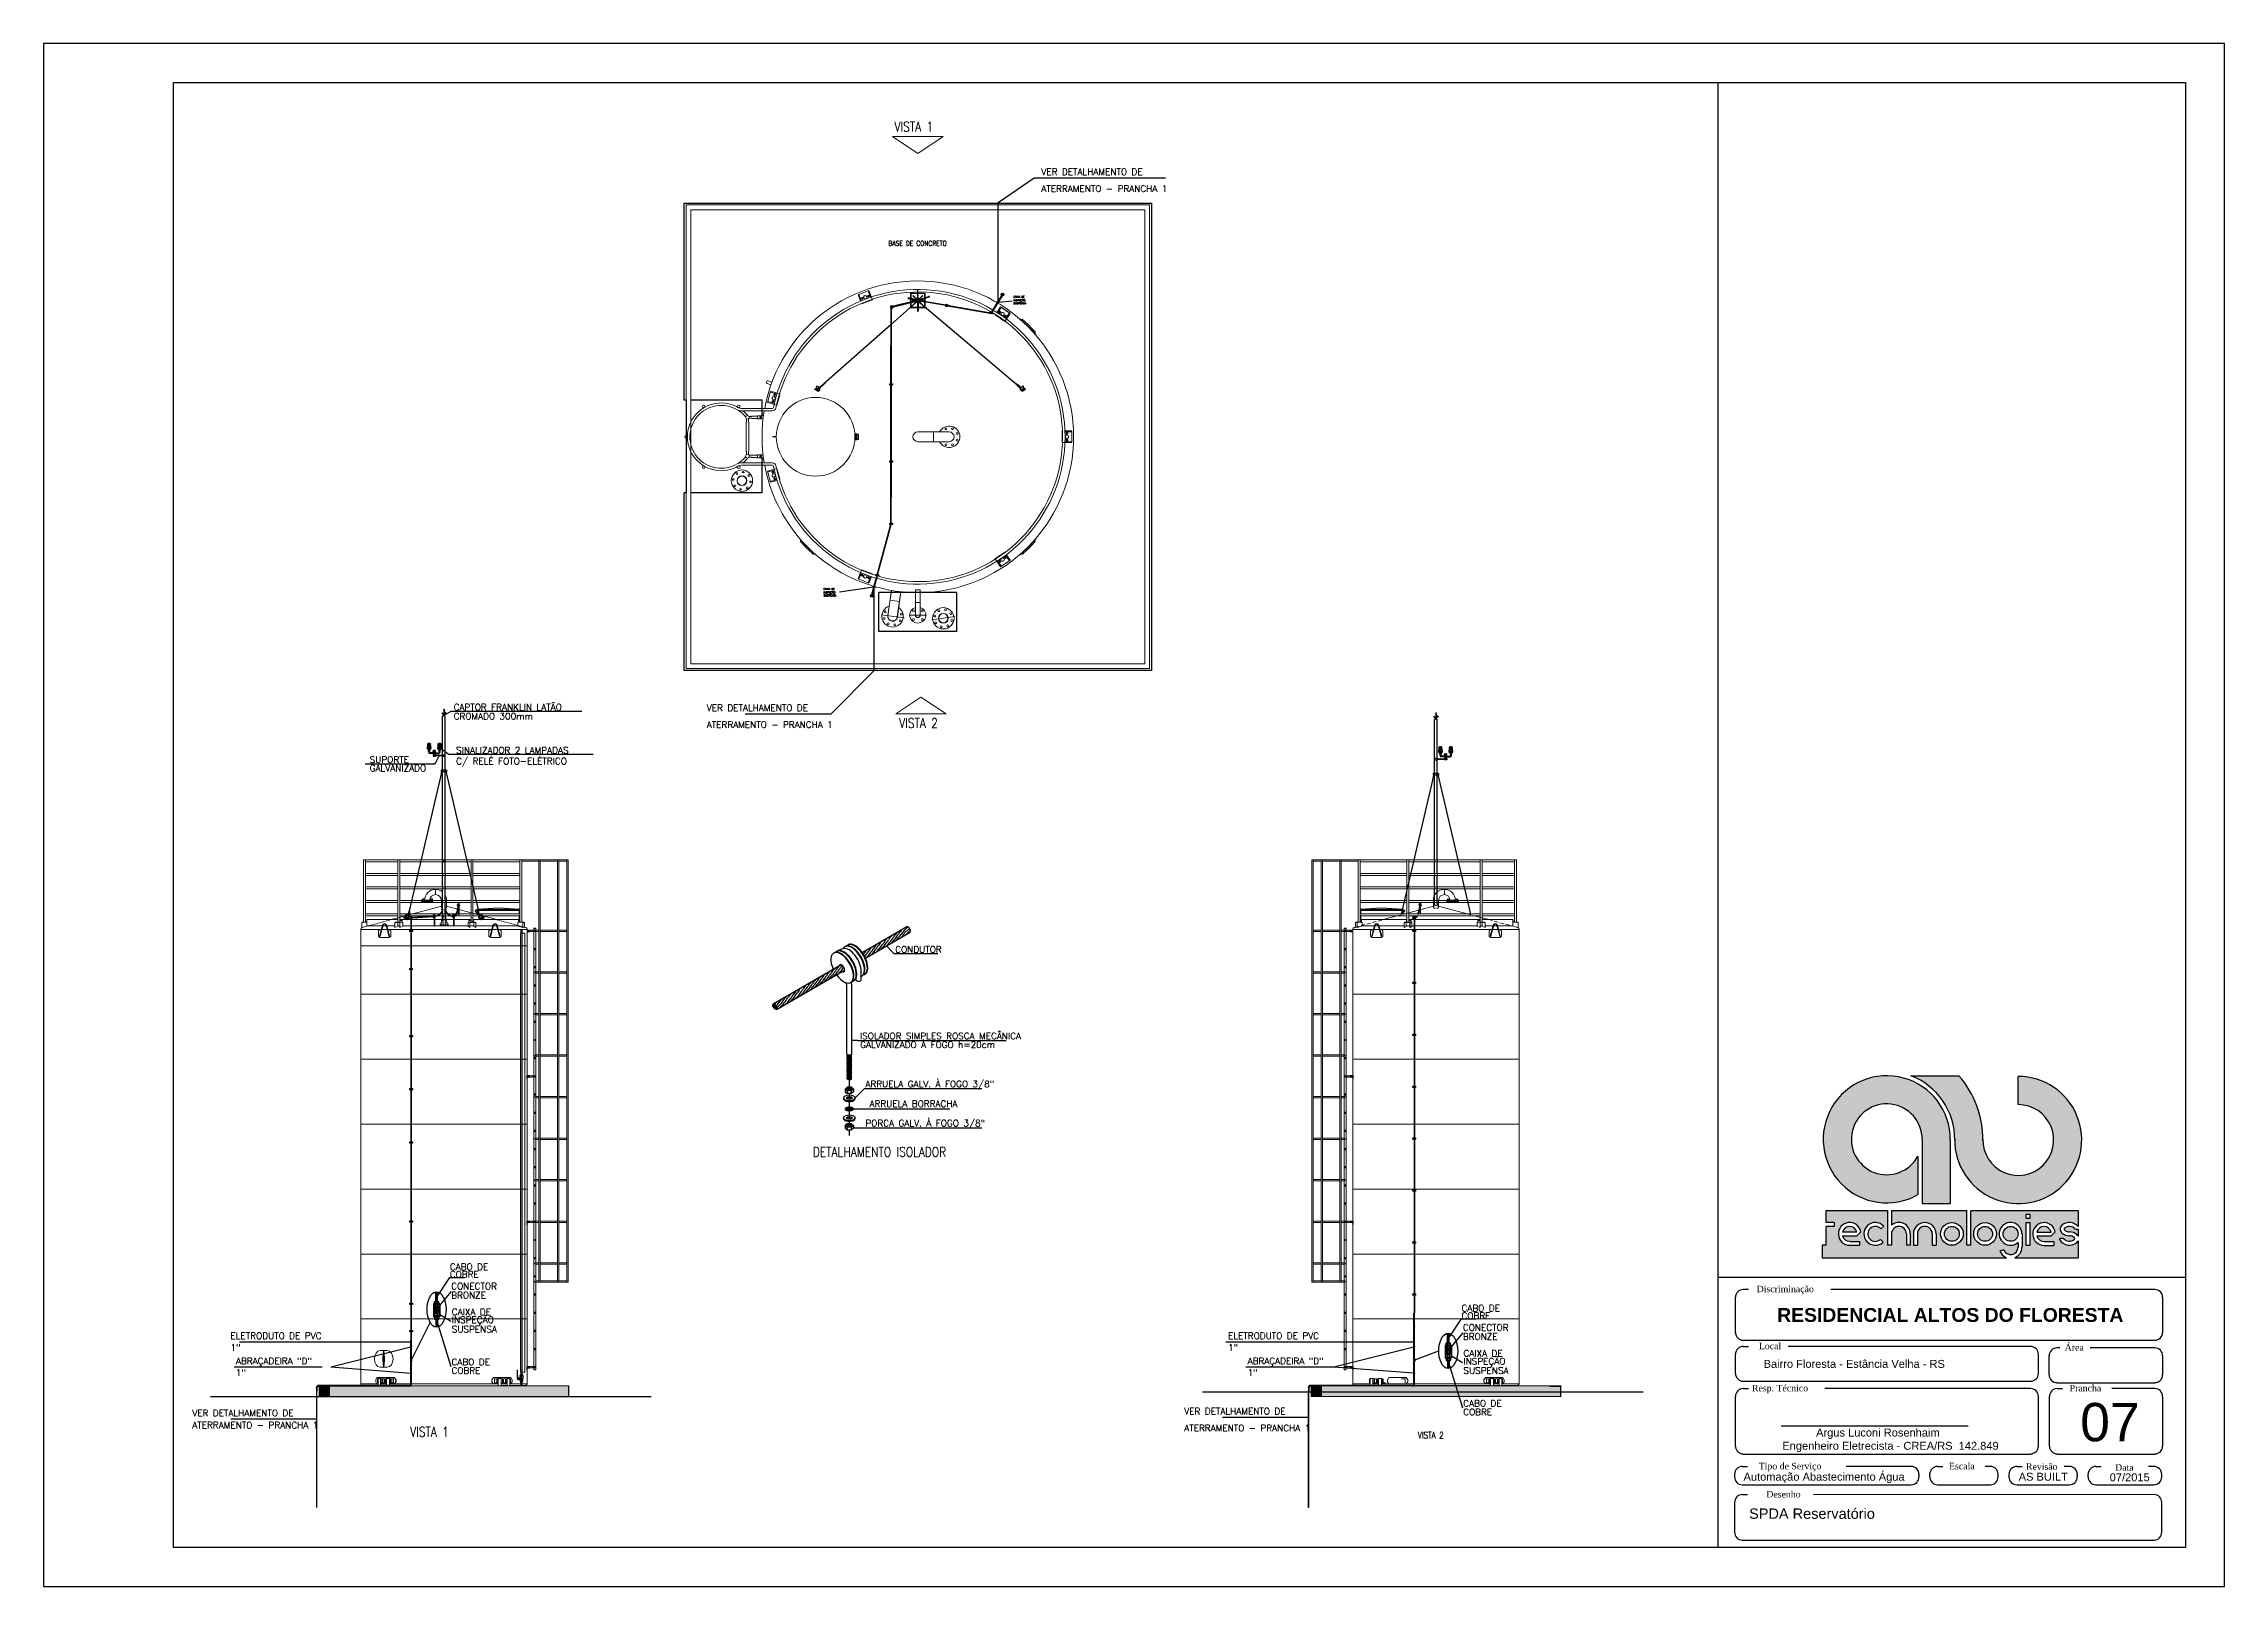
# Model space of a CAD drawing. Header units: millimetres. Extents: x 100 to 940, y 100 to 694.
import ezdxf

# ---------------------------------------------------------------- set-up
doc = ezdxf.new("R2010")
doc.units = ezdxf.units.MM
for name, pattern in [('DASHDOT', [25.4, 12.7, -6.35, 0, -6.35]), ('DASHED', [0.75, 0.5, -0.25]), ('HIDDEN', [9.525, 6.35, -3.175])]:
    doc.linetypes.add(name, pattern=pattern)
for name, color, linetype in [('15', 1, 'Continuous'), ('25', 2, 'Continuous'), ('252', 252, 'Continuous'), ('C01', 1, 'Continuous'), ('C02', 2, 'Continuous'), ('DASHDOT', 1, 'DASHDOT'), ('PRANCHA', 7, 'Continuous'), ('selo', 7, 'Continuous'), ('TEXT-04', 7, 'Continuous'), ('TEXT-1', 152, 'Continuous'), ('VISTA', 122, 'Continuous')]:
    doc.layers.add(name, color=color, linetype=linetype)
for name, color, linetype, lineweight in [('CORTES', 160, 'Continuous', 15), ('EIXO', 10, 'DASHDOT', 5), ('EQUIP', 200, 'Continuous', 15), ('ESTRUT', 136, 'Continuous', 15), ('GURDA-CORPO-COR', 150, 'Continuous', 15), ('HATCH', 252, 'Continuous', 15), ('LINPROJ', 10, 'HIDDEN', 13), ('MANTA', 252, 'Continuous', 15), ('Parafuso', 200, 'Continuous', 13), ('PEÇAS', 150, 'Continuous', 15)]:
    doc.layers.add(name, color=color, linetype=linetype, lineweight=lineweight)
doc.styles.add('25CL', font='ROMANS.shx', dxfattribs={"height": 2.5})
doc.styles.add('ROMANS', font='', dxfattribs={"width": 0.7})
doc.styles.get("Standard").update_dxf_attribs({"font": 'arial.ttf'})
doc.styles.get('ROMANS').set_extended_font_data('romans.shx')
pattern_1 = [(45, (-333.32531, -171.003338), (-0.01122532015, 0.01122532015), [])]
pattern_2 = [(45, (-330.057678, -171.003338), (-0.01122532015, 0.01122532015), [])]
pattern_3 = [(45, (-330.059658, -170.372186), (-0.01122532015, 0.01122532015), [])]
pattern_4 = [(45, (-333.32531, -211.97965), (-0.0168379802, 0.0168379802), []), (45, (-333.314085, -211.97965), (-0.0168379802, 0.0168379802), [])]
pattern_5 = [(45, (324.697795, -211.97965), (-0.0168379802, 0.0168379802), []), (45, (324.70902, -211.97965), (-0.0168379802, 0.0168379802), [])]
pattern_6 = [(45, (-48.179223, -140.106273), (-0.01122532015, 0.01122532015), [])]
pattern_7 = [(45, (0, 307.841298), (-0.01122532015, 0.01122532015), [])]

msp = doc.modelspace()

# ---------------------------------------------------------------- texts
at = {"layer": '25', "style": '25CL'}
for s, height, p in [('VER DETALHAMENTO DE', 2.5, (484.31, 643.34)), ('ATERRAMENTO - PRANCHA 1', 2.5, (484.31, 636.87)), ('CAIXA DE', 0.703, (473.59, 596.09)), ('SUSPENSA', 0.703, (473.59, 593.62)), ('INSPEÇÃO', 0.703, (473.59, 594.75)), ('CAIXA DE', 0.703, (400.41, 483.62)), ('SUSPENSA', 0.703, (400.41, 481.15)), ('INSPEÇÃO', 0.703, (400.41, 482.27)), ('CAPTOR FRANKLIN LATÃO', 2.5, (257.93, 437.24)), ('VER DETALHAMENTO DE', 2.5, (355.43, 436.98)), ('CROMADO 300mm', 2.5, (257.93, 433.73)), ('ATERRAMENTO - PRANCHA 1', 2.5, (355.43, 430.52)), ('SINALIZADOR 2 LAMPADAS', 2.5, (258.9, 420.64)), ('SUPORTE', 2.5, (225.6, 417.03)), ('GALVANIZADO', 2.5, (225.6, 413.77)), ('C/ RELÉ FOTO-ELÉTRICO', 2.5, (258.9, 416.47)), ('CONDUTOR', 2.5, (428.04, 343.97)), ('ISOLADOR SIMPLES ROSCA MECÂNICA', 2.5, (414.46, 310.66)), ('GALVANIZADO À FOGO h=20cm', 2.5, (414.53, 307.28)), ('ARRUELA GALV. À FOGO 3/8"', 2.5, (416.55, 292.16)), ('ARRUELA BORRACHA', 2.5, (418.14, 284.55)), ('PORCA GALV. À FOGO 3/8"', 2.5, (416.55, 277.08)), ('CABO DE', 2.5, (256.47, 221.76)), ('COBRE', 2.5, (256.47, 218.89)), ('CONECTOR', 2.5, (257.01, 214.32)), ('BRONZE', 2.5, (257.01, 210.86)), ('CAIXA DE', 2.5, (257.22, 204.41)), ('INSPEÇÃO', 2.5, (257.22, 201.34)), ('CABO DE', 2.5, (646.16, 205.83)), ('COBRE', 2.5, (646.16, 202.96)), ('ELETRODUTO DE PVC', 2.5, (171.99, 195.23)), ('1"', 2.5, (171.99, 190.73)), ('SUSPENSA', 2.5, (257.22, 197.75)), ('ELETRODUTO DE PVC', 2.5, (556.24, 195.23)), ('1"', 2.5, (556.24, 190.73)), ('CONECTOR', 2.5, (646.69, 198.39)), ('BRONZE', 2.5, (646.69, 194.92)), ('ABRAÇADEIRA "D"', 2.5, (174.08, 185.52)), ('CABO DE', 2.5, (257.12, 185.13)), ('ABRAÇADEIRA "D"', 2.5, (563.76, 185.53)), ('CAIXA DE', 2.5, (646.9, 188.48)), ('INSPEÇÃO', 2.5, (646.9, 185.4)), ('1"', 2.5, (174.08, 181.02)), ('COBRE', 2.5, (257.12, 181.81)), ('1"', 2.5, (563.76, 181.03)), ('SUSPENSA', 2.5, (646.9, 181.82)), ('VER DETALHAMENTO DE', 2.5, (539.36, 166.17)), ('CABO DE', 2.5, (646.81, 169.2)), ('COBRE', 2.5, (646.81, 165.87)), ('VER DETALHAMENTO DE', 2.5, (157.27, 165.48)), ('ATERRAMENTO - PRANCHA 1', 2.5, (157.27, 160.83)), ('ATERRAMENTO - PRANCHA 1', 2.5, (539.36, 159.71))]:
    msp.add_text(s, height=height, dxfattribs=at).set_placement(p)
at = {"layer": 'PRANCHA', "attachment_point": 1}
for s, insert, char_height, width in [('\\FTIMES.TTF;Discriminação', (759.84, 215.75), 2.5, 101.64), ('\\FTIMES.TTF;Local', (760.69, 193.8), 2.5, 81.312), ('\\FTIMES.TTF;Área', (878.5, 193.24), 2.5, 81.312), ('\\FTIMES.TTF;Resp. Técnico', (758.04, 177.58), 2.5, 101.64), ('\\FTIMES.TTF;Prancha', (880.4, 177.58), 2.5, 101.64), ('07', (884.46, 170.61), 14.753, 344.2393), ('Automação Abastecimento Água', (754.79, 143.74), 3.0492, 71.148), ('\\FTIMES.TTF;Tipo de Serviço', (760.64, 147.56), 2.5, 101.64), ('\\FTIMES.TTF;Escala', (833.95, 147.56), 2.5, 40.656), ('AS BUILT', (860.78, 143.74), 3.049, 71.148), ('{\\Ftimes.ttf|c0;Revisão}', (863.57, 147.37), 2.5, 101.64), ('07/2015', (895.83, 143.51), 3.049, 71.148), ('\\FTIMES.TTF;Data', (897.92, 147.01), 2.5, 40.656), ('{\\Ftimes.ttf|c0;Desenho}', (763.56, 136.72), 2.5, 101.64), ('SPDA Reservatório', (756.93, 130), 4, 331.5847)]:
    msp.add_mtext(s, dxfattribs=dict(at, insert=insert, char_height=char_height, width=width))
for s, insert, char_height in [('{\\fArial|b1|i0|c0|p34;RESIDENCIAL ALTOS DO FLORESTA}', (767.75, 207.15), 5.3361), ('{\\fArial|b0|i0|c0|p34;Bairro Floresta - Estância Velha - RS}', (762.51, 187.18), 3.0492), ('           Argus Luconi Rosenhaim\\PEngenheiro Eletrecista - CREA/RS  142.849', (769.72, 160.73), 3.0492)]:
    msp.add_mtext(s, dxfattribs=dict(at, insert=insert, char_height=char_height))
at = {"layer": 'TEXT-04', "style": 'ROMANS', "width": 0.8}
msp.add_text('BASE DE CONCRETO', height=1.875, dxfattribs=at).set_placement((425.44, 616.1))
at = {"layer": 'TEXT-1', "style": 'ROMANS', "width": 0.8}
for s, height, p in [('VISTA 1', 3.75, (427.72, 660.1)), ('VISTA 2', 3.75, (429.56, 430.48)), ('DETALHAMENTO ISOLADOR', 3.75, (396.34, 265.39)), ('VISTA 1', 3.75, (241.14, 157.63)), ('VISTA 2', 2.5, (629.34, 156.96))]:
    msp.add_text(s, height=height, dxfattribs=at).set_placement(p)

# ---------------------------------------------------------------- blocks, each defined once
blk = doc.blocks.new('*X19')
at = {"color": 0, "linetype": 'ByBlock'}
for p, q in [((387.03, 152.6), (387.03, 152.67)), ((387.04, 152.6), (387.04, 152.67)), ((387.05, 152.6), (387.05, 152.67)), ((387.07, 152.6), (387.07, 152.67)), ((387.08, 152.6), (387.08, 152.67))]:
    blk.add_line(p, q, dxfattribs=at)

# ---------------------------------------------------------------- hatches: boundary and pattern name
h = msp.add_hatch(color=2)
h.dxf.hatch_style = 1
h.paths.add_polyline_path([(467.73, 632.67, 1), (467.63, 632.67, 1)])
h.paths.add_polyline_path([(467.73, 632.67, -1), (467.63, 632.67), (467.63, 632.57), (467.73, 632.57)])
h.paths.add_polyline_path([(467.73, 632.57), (467.63, 632.57), (467.63, 631.82), (467.73, 631.82)])
h.paths.add_polyline_path([(400.24, 480.97), (405.95, 480.97), (405.95, 482.03), (400.24, 482.03)], flags=9)
h.paths.add_polyline_path([(400.14, 481.77), (405.67, 481.77), (405.67, 483.38), (400.14, 483.38)], flags=9)
h.paths.add_polyline_path([(400.24, 483.45), (405.48, 483.45), (405.48, 484.5), (400.24, 484.5)], flags=9)
h.paths.add_polyline_path([(473.41, 593.45), (479.12, 593.45), (479.12, 594.5), (473.41, 594.5)], flags=9)
h.paths.add_polyline_path([(473.32, 594.24), (478.84, 594.24), (478.84, 595.85), (473.32, 595.85)], flags=9)
h.paths.add_polyline_path([(473.41, 595.92), (478.65, 595.92), (478.65, 596.97), (473.41, 596.97)], flags=9)
h.paths.add_polyline_path([(424.97, 615.63), (448.77, 615.63), (448.77, 618.44), (424.97, 618.44)], flags=9)
h = msp.add_hatch(color=2)
h.dxf.hatch_style = 1
h.paths.add_polyline_path([(467.73, 631.82), (467.63, 631.82), (467.63, 629.95), (467.73, 629.95)])
h = msp.add_hatch(color=2)
h.dxf.hatch_style = 1
h.paths.add_polyline_path([(439.36, 595.89), (439.36, 596.07), (437.33, 595.45, -0.061897), (437.41, 595.29)])
h.paths.add_polyline_path([(439.54, 596.13), (439.36, 596.07), (439.36, 595.89), (439.54, 595.95)])
h.paths.add_polyline_path([(441.04, 596.4), (441.32, 596.64), (440.98, 596.56), (439.54, 596.13), (439.54, 595.95)])
h = msp.add_hatch()
h.set_pattern_fill('ANSI31', color=0, scale=0.005)
h.set_pattern_definition(pattern_7)
h.paths.add_polyline_path([(469.06, 596.93, -0.023175), (469.02, 596.96), (467.62, 594.71), (467.68, 594.67)])
h = msp.add_hatch()
h.set_pattern_fill('ANSI31', color=0, scale=0.005)
h.set_pattern_definition(pattern_7)
h.paths.add_polyline_path([(469.14, 596.88, -0.050133), (469.06, 596.93), (467.68, 594.67), (467.77, 594.62)])
h = msp.add_hatch()
h.set_pattern_fill('ANSI31', color=0, scale=0.005)
h.set_pattern_definition(pattern_7)
h.paths.add_polyline_path([(469.37, 597.19, -0.325519), (469.21, 597.27), (469.02, 596.96, 0.023175), (469.06, 596.93), (469.06, 596.93), (469.14, 596.88, 0.015429), (469.17, 596.87)])
h = msp.add_hatch()
h.set_pattern_fill('ANSI31', color=0, scale=0.005)
h.set_pattern_definition(pattern_7)
h.paths.add_polyline_path([(469.42, 597.27, -0.691845), (469.26, 597.34, -0.01375), (469.26, 597.34), (469.21, 597.27, 0.325519), (469.37, 597.19)])
h = msp.add_hatch()
h.set_pattern_fill('ANSI31', color=0, scale=0.005)
h.set_pattern_definition(pattern_7)
h.paths.add_polyline_path([(469.44, 597.34, 1), (469.26, 597.34, 1)])
h = msp.add_hatch()
h.set_pattern_fill('ANSI31', color=0, scale=0.005)
h.set_pattern_definition(pattern_7)
h.paths.add_polyline_path([(426.6, 592.26), (426.41, 592.48), (426.39, 563.02), (426.57, 563.02)])
h = msp.add_hatch()
h.set_pattern_fill('ANSI31', color=0, scale=0.005)
h.set_pattern_definition(pattern_7)
h.paths.add_polyline_path([(433.92, 594.25), (433.92, 594.45), (426.83, 592.76), (426.98, 592.58)])
h = msp.add_hatch(color=2)
h.dxf.hatch_style = 1
h.paths.add_polyline_path([(436.07, 595.32), (434.11, 595.8), (434.11, 595.57), (436.02, 595.11, -0.077014)])
h.paths.add_polyline_path([(436.14, 595.31), (436.07, 595.32, 0.077014), (436.02, 595.11), (436.09, 595.09, -0.086064)])
h.paths.add_polyline_path([(434.11, 595.8), (433.92, 595.85), (433.92, 595.61), (434.11, 595.57)])
h.paths.add_polyline_path([(433.92, 595.85), (433.12, 596.04), (432.87, 595.97), (433.05, 595.82), (433.92, 595.61)])
h = msp.add_hatch()
h.set_pattern_fill('ANSI31', color=0, scale=0.005)
h.set_pattern_definition(pattern_7)
h.paths.add_polyline_path([(434.11, 594.5), (433.92, 594.45), (433.92, 594.25), (434.11, 594.29)])
h = msp.add_hatch()
h.set_pattern_fill('ANSI31', color=0, scale=0.005)
h.set_pattern_definition(pattern_7)
h.paths.add_polyline_path([(436.09, 594.77, -0.070403), (436.03, 594.96), (434.11, 594.5), (434.11, 594.29)])
h = msp.add_hatch()
h.set_pattern_fill('ANSI31', color=0, scale=0.005)
h.set_pattern_definition(pattern_7)
h.paths.add_polyline_path([(436.1, 594.98), (436.03, 594.96, 0.070403), (436.09, 594.77), (436.16, 594.79, -0.078798)])
h = msp.add_hatch(color=2)
h.dxf.hatch_style = 1
h.paths.add_polyline_path([(437.37, 595.07, 1), (436.09, 595.07, 1)])
h = msp.add_hatch(color=2)
h.dxf.hatch_style = 1
h.paths.add_polyline_path([(436.99, 594.41, -0.152008), (436.56, 594.38), (436.56, 593.28, -0.787094), (436.92, 593.2, -0.787094), (436.56, 593.11), (436.56, 592.45), (436.99, 592.45)])
h.paths.add_polyline_path([(436.56, 593.28), (436.56, 593.11, 0.787094), (436.92, 593.2, 0.787094)], flags=17)
h.paths.add_polyline_path([(436.99, 592.45), (436.56, 592.45), (436.56, 592.26), (436.99, 592.26)])
h.paths.add_polyline_path([(436.99, 592.26), (436.56, 592.26), (436.56, 591.18), (436.77, 590.79), (436.99, 591.3)])
h.paths.add_polyline_path([(436.99, 594.49, -0.171013), (436.56, 594.46), (436.56, 594.38, 0.152008), (436.99, 594.41)])
h = msp.add_hatch(color=2)
h.dxf.hatch_style = 1
h.paths.add_polyline_path([(437.34, 595.27), (437.41, 595.29, 0.061897), (437.33, 595.45), (437.26, 595.43, -0.069469)])
h = msp.add_hatch()
h.set_pattern_fill('ANSI31', color=0, scale=0.005)
h.set_pattern_definition(pattern_7)
h.paths.add_polyline_path([(437.43, 594.95), (437.36, 594.96, -0.024794), (437.35, 594.9), (437.42, 594.89, 0.022176)])
h = msp.add_hatch()
h.set_pattern_fill('ANSI31', color=0, scale=0.005)
h.set_pattern_definition(pattern_7)
h.paths.add_polyline_path([(437.43, 594.95, -0.022176), (437.42, 594.89), (439.36, 594.55), (439.36, 594.62)])
h = msp.add_hatch()
h.set_pattern_fill('ANSI31', color=0, scale=0.005)
h.set_pattern_definition(pattern_7)
h.paths.add_polyline_path([(439.54, 594.58), (439.36, 594.62), (439.36, 594.55), (439.54, 594.52)])
h = msp.add_hatch()
h.set_pattern_fill('ANSI31', color=0, scale=0.005)
h.set_pattern_definition(pattern_7)
h.paths.add_polyline_path([(448.07, 593.1), (448.05, 593.04), (464.93, 590.11), (464.78, 590.2)])
h = msp.add_hatch()
h.set_pattern_fill('ANSI31', color=0, scale=0.005)
h.set_pattern_definition(pattern_7)
h.paths.add_polyline_path([(465.74, 591.32, 0.000778), (465.59, 591.41), (465.09, 590.6), (465.16, 590.56, -0.000418), (465.24, 590.51)])
h = msp.add_hatch()
h.set_pattern_fill('ANSI31', color=0, scale=0.005)
h.set_pattern_definition(pattern_7)
h.paths.add_polyline_path([(467.46, 594.1), (467.41, 594.14, 0.000479), (467.31, 594.2), (465.59, 591.41, -0.000778), (465.74, 591.32)])
h = msp.add_hatch(color=2)
h.dxf.hatch_style = 1
h.paths.add_polyline_path([(467.62, 594.71), (467.43, 594.83), (467.12, 594.31), (467.31, 594.2)])
h = msp.add_hatch()
h.set_pattern_fill('ANSI31', color=0, scale=0.005)
h.set_pattern_definition(pattern_7)
h.paths.add_polyline_path([(467.68, 594.67), (467.62, 594.71), (467.31, 594.2), (467.37, 594.16)])
h = msp.add_hatch()
h.set_pattern_fill('ANSI31', color=0, scale=0.005)
h.set_pattern_definition(pattern_7)
h.paths.add_polyline_path([(467.77, 594.62), (467.68, 594.67), (467.37, 594.16), (467.41, 594.14, -0.000246), (467.46, 594.11)])
h = msp.add_hatch(color=2)
h.dxf.hatch_style = 1
h.paths.add_polyline_path([(467.94, 594.51), (467.78, 594.61), (467.46, 594.1, -0.000824), (467.63, 594)])
h = msp.add_hatch()
h.set_pattern_fill('ANSI31', color=0, scale=0.005)
h.set_pattern_definition(pattern_7)
h.paths.add_polyline_path([(426.54, 532.83), (426.36, 532.83), (426.34, 509.36), (426.52, 509.36)])
h = msp.add_hatch()
h.set_pattern_fill('ANSI31', color=0, scale=0.005)
h.set_pattern_definition(pattern_7)
h.paths.add_polyline_path([(420.9, 488.1, -0.000792), (420.72, 488.15), (419.87, 484.99, 0.000351), (419.95, 484.97), (420, 484.95), (420, 484.95, 0.000189), (420.04, 484.94)])
h = msp.add_hatch()
h.set_pattern_fill('ANSI31', color=0, scale=0.005)
h.set_pattern_definition(pattern_7)
h.paths.add_polyline_path([(420.72, 488.15, 0.000792), (420.9, 488.1), (421.15, 489.02), (421.05, 489.05, -0.000381), (420.97, 489.07)])
h = msp.add_hatch()
h.set_pattern_fill('ANSI31', color=0, scale=0.005)
h.set_pattern_definition(pattern_7)
h.paths.add_polyline_path([(418.87, 481.35, 1), (419.06, 481.35, 1)])
h = msp.add_hatch()
h.set_pattern_fill('ANSI31', color=0, scale=0.005)
h.set_pattern_definition(pattern_7)
h.paths.add_polyline_path([(419.06, 481.35, -0.066267), (419.06, 481.33), (419.09, 481.44, 0.333057), (418.92, 481.49), (418.9, 481.41, -0.692418)])
h = msp.add_hatch()
h.set_pattern_fill('ANSI31', color=0, scale=0.005)
h.set_pattern_definition(pattern_7)
h.paths.add_polyline_path([(418.92, 481.49, -0.333057), (419.09, 481.44), (419.19, 481.8, 0.018908), (419.15, 481.82), (419.06, 481.84), (419.06, 481.84, 0.021371), (419.02, 481.85)])
h = msp.add_hatch()
h.set_pattern_fill('ANSI31', color=0, scale=0.005)
h.set_pattern_definition(pattern_7)
h.paths.add_polyline_path([(420.04, 484.94, -0.000189), (420, 484.95), (419.15, 481.82, -0.018907), (419.19, 481.8)])
h.paths.add_polyline_path([(420, 484.95, -0.000208), (419.95, 484.97), (419.9, 484.98), (419.06, 481.84, -0.050133), (419.15, 481.82)])
h.paths.add_polyline_path([(419.9, 484.98, -0.000143), (419.87, 484.99), (419.02, 481.85, -0.021371), (419.06, 481.84)])
h = msp.add_hatch(color=2)
h.dxf.hatch_style = 1
h.paths.add_polyline_path([(419.87, 484.99), (419.66, 485.05), (419.5, 484.47), (419.71, 484.41)])
h = msp.add_hatch(color=2)
h.dxf.hatch_style = 1
h.paths.add_polyline_path([(420.24, 484.88, -0.000852), (420.04, 484.94), (419.88, 484.36), (420.08, 484.31)])
h = msp.add_hatch(color=2)
h.dxf.hatch_style = 1
h.paths.add_polyline_path([(419.84, 455.2), (419.74, 455.2), (419.74, 453.32), (419.84, 453.32)])
h = msp.add_hatch(color=2)
h.dxf.hatch_style = 1
h.paths.add_polyline_path([(419.74, 452.57), (419.84, 452.57), (419.84, 453.32), (419.74, 453.32)])
h = msp.add_hatch(color=2)
h.dxf.hatch_style = 1
h.paths.add_polyline_path([(419.74, 452.57), (419.74, 452.47, -1), (419.84, 452.47), (419.84, 452.57)])
h = msp.add_hatch(color=2)
h.dxf.hatch_style = 1
h.paths.add_polyline_path([(419.74, 452.47, 1), (419.84, 452.47, 1)])
h = msp.add_hatch()
h.set_pattern_fill('ANSI31', color=2, scale=0.005)
h.set_pattern_definition(pattern_1)
h.paths.add_polyline_path([(254.2, 379.69), (254.19, 379.69), (254.19, 378.92), (254.2, 378.92)])
h = msp.add_hatch()
h.set_pattern_fill('ANSI32', color=0, scale=0.0025)
h.set_pattern_definition(pattern_4)
h.paths.add_polyline_path([(259.53, 360.38), (259.61, 360.67), (259.43, 360.72), (259.31, 360.25), (259.17, 359.61), (258.92, 358.97), (258.88, 358.88), (259.06, 358.88), (259.24, 359.33), (259.43, 359.98)])
h.paths.add_polyline_path([(259.79, 361.83), (259.83, 361.83), (259.88, 362.19), (259.78, 362.19, -0.301084), (259.68, 362.33), (259.62, 361.52), (259.53, 361.08), (259.43, 360.72), (259.61, 360.67), (259.64, 360.79), (259.74, 361.25), (259.79, 361.58)])
h.paths.add_polyline_path([(258.99, 358.73), (259.06, 358.88), (258.88, 358.88), (258.75, 358.62), (258.56, 358.34), (258.34, 358.26), (258.17, 358.19), (258.17, 358.12), (258.51, 358.12), (258.56, 358.14), (258.82, 358.37)])
h.paths.add_polyline_path([(258.51, 358.12), (258.17, 358.12), (258.17, 357.99), (258.34, 358.06)])
h = msp.add_hatch()
h.set_pattern_fill('ANSI32', color=0, scale=0.0025)
h.set_pattern_definition(pattern_4)
h.paths.add_polyline_path([(259.68, 362.33, 0.301084), (259.78, 362.19), (259.89, 362.19, 0.02484), (259.91, 362.2), (259.91, 362.21, 1.067263)])
h = msp.add_hatch(color=2)
h.dxf.hatch_style = 1
h.paths.add_polyline_path([(259.89, 360.59), (259.79, 360.62), (259.79, 358.88), (259.89, 358.88)])
h.paths.add_polyline_path([(259.89, 361.83), (259.79, 361.83), (259.79, 360.62), (259.89, 360.59)])
h.paths.add_polyline_path([(259.89, 358.88), (259.79, 358.88), (259.79, 358.58), (259.89, 358.58)])
h = msp.add_hatch()
h.set_pattern_fill('ANSI32', color=0, scale=0.0025)
h.set_pattern_definition(pattern_5)
h.paths.add_polyline_path([(630.3, 362.21, 1.067263), (630.08, 362.33), (630.02, 361.52), (629.92, 361.08), (629.82, 360.72), (629.73, 360.35), (629.93, 360.41), (630.03, 360.79), (630.13, 361.25)])
h = msp.add_hatch(color=2)
h.dxf.hatch_style = 1
h.paths.add_polyline_path([(630.28, 360.59), (630.18, 360.62), (630.18, 358.88), (630.28, 358.88)])
h.paths.add_polyline_path([(630.23, 361.83), (630.18, 361.54), (630.18, 360.62), (630.28, 360.59), (630.28, 361.83)])
h = msp.add_hatch()
h.set_pattern_fill('ANSI32', color=0, scale=0.0025)
h.set_pattern_definition(pattern_4)
h.paths.add_polyline_path([(241.59, 357.26, -0.21764), (241.68, 357.39, 0.198425), (241.63, 357.49, 0.43761), (241.47, 357.36), (241.47, 356.68), (241.59, 356.68)])
h = msp.add_hatch()
h.set_pattern_fill('ANSI32', color=0, scale=0.0025)
h.set_pattern_definition(pattern_4)
h.paths.add_polyline_path([(241.59, 356.68), (241.47, 356.68), (241.47, 354.28), (241.59, 354.28)])
h = msp.add_hatch()
h.set_pattern_fill('ANSI32', color=0, scale=0.0025)
h.set_pattern_definition(pattern_4)
h.paths.add_polyline_path([(241.59, 354.28), (241.47, 354.28), (241.47, 352.95), (241.59, 352.95)])
h = msp.add_hatch()
h.set_pattern_fill('ANSI32', color=0, scale=0.0025)
h.set_pattern_definition(pattern_4)
h.paths.add_polyline_path([(241.59, 352.95), (241.47, 352.95), (241.47, 352.62), (241.59, 352.62)])
h = msp.add_hatch()
h.set_pattern_fill('ANSI32', color=0, scale=0.0025)
h.set_pattern_definition(pattern_4)
h.paths.add_polyline_path([(250.23, 358.06), (242.01, 357.52, -0.054469), (242.03, 357.41), (250.23, 357.94)])
h = msp.add_hatch(color=2)
h.dxf.hatch_style = 1
h.paths.add_polyline_path([(250.53, 357.53), (250.43, 357.53), (250.43, 356.68), (250.53, 356.68)])
h.paths.add_polyline_path([(250.53, 356.68), (250.43, 356.68), (250.43, 354.28), (250.53, 354.28)])
h.paths.add_polyline_path([(257.97, 357.53), (257.87, 357.53), (257.87, 356.68), (257.97, 356.68)])
h.paths.add_polyline_path([(257.97, 356.68), (257.87, 356.68), (257.87, 354.28), (257.97, 354.28)])
h = msp.add_hatch()
h.set_pattern_fill('ANSI32', color=0, scale=0.0025)
h.set_pattern_definition(pattern_4)
h.paths.add_polyline_path([(251.56, 358.12), (251.04, 358.12, -0.022876), (250.73, 358.09), (250.73, 357.97, 0.059921)])
h = msp.add_hatch()
h.set_pattern_fill('ANSI32', color=0, scale=0.0025)
h.set_pattern_definition(pattern_4)
h.paths.add_polyline_path([(252.89, 358.88), (252.71, 358.88, -0.137275), (251.04, 358.12), (251.56, 358.12, 0.110032)])
h = msp.add_hatch()
h.set_pattern_fill('ANSI32', color=0, scale=0.0025)
h.set_pattern_definition(pattern_4)
h.paths.add_polyline_path([(253.64, 359.86), (253.51, 359.86, -0.092837), (252.71, 358.88), (252.89, 358.88, 0.087681)])
h = msp.add_hatch()
h.set_pattern_fill('ANSI32', color=0, scale=0.0025)
h.set_pattern_definition(pattern_4)
h.paths.add_polyline_path([(254.88, 359.86), (254.75, 359.86, 0.087721), (255.5, 358.88), (255.68, 358.88, -0.092837)])
h = msp.add_hatch()
h.set_pattern_fill('ANSI32', color=0, scale=0.0025)
h.set_pattern_definition(pattern_4)
h.paths.add_polyline_path([(255.68, 358.88), (255.5, 358.88, 0.110132), (256.84, 358.12), (257.36, 358.12, -0.137275)])
h = msp.add_hatch()
h.set_pattern_fill('ANSI32', color=0, scale=0.0025)
h.set_pattern_definition(pattern_4)
h.paths.add_polyline_path([(257.67, 358.09, -0.02316), (257.36, 358.12), (256.84, 358.12, 0.060177), (257.67, 357.97)])
h = msp.add_hatch()
h.set_pattern_fill('ANSI32', color=0, scale=0.0025)
h.set_pattern_definition(pattern_5)
h.paths.add_polyline_path([(627.99, 357.36), (628, 357.39), (628.01, 357.4), (628.06, 357.43, 0.157823), (628, 357.49), (627.93, 357.45), (627.88, 357.41), (627.87, 357.39), (627.87, 357.36), (627.87, 356.86, 0.059106), (627.99, 356.86)])
h = msp.add_hatch()
h.set_pattern_fill('ANSI32', color=0, scale=0.0025)
h.set_pattern_definition(pattern_5)
h.paths.add_polyline_path([(627.99, 356.86, -0.058929), (627.87, 356.86), (627.87, 354.28), (627.99, 354.28)])
h = msp.add_hatch()
h.set_pattern_fill('ANSI32', color=0, scale=0.0025)
h.set_pattern_definition(pattern_5)
h.paths.add_polyline_path([(627.87, 354.28), (627.87, 352.95), (627.99, 352.95), (627.99, 354.28)])
h = msp.add_hatch()
h.set_pattern_fill('ANSI32', color=0, scale=0.0025)
h.set_pattern_definition(pattern_5)
h.paths.add_polyline_path([(627.99, 352.95), (627.87, 352.95), (627.87, 352.62), (627.99, 352.62)])
h = msp.add_hatch()
h.set_pattern_fill('ANSI32', color=0, scale=0.0025)
h.set_pattern_definition(pattern_5)
h.paths.add_polyline_path([(629.1, 357.96), (629.18, 358.12), (628.9, 358.12), (628.72, 357.84), (628.59, 357.74), (628.44, 357.68), (628.33, 357.66, -0.086687), (628.41, 357.5), (628.7, 357.59)])
h = msp.add_hatch()
h.set_pattern_fill('ANSI32', color=0, scale=0.0025)
h.set_pattern_definition(pattern_5)
h.paths.add_polyline_path([(629.82, 359.98), (629.92, 360.38), (629.93, 360.41), (629.73, 360.35), (629.7, 360.25), (629.56, 359.61), (629.39, 359.16), (629.29, 358.88), (629.5, 358.88), (629.63, 359.33)])
h = msp.add_hatch()
h.set_pattern_fill('ANSI31', color=256, scale=0.005)
h.set_pattern_definition(pattern_1)
h.paths.add_polyline_path([(241.59, 352.12), (241.47, 352.12), (241.47, 332.19), (241.59, 332.05)])
h = msp.add_hatch()
h.set_pattern_fill('ANSI32', color=0, scale=0.0025)
h.set_pattern_definition(pattern_5)
h.paths.add_polyline_path([(627.99, 352.12), (627.87, 352.12), (627.87, 332.62), (627.99, 332.62)])
h = msp.add_hatch()
h.set_pattern_fill('ANSI31', color=0, scale=0.005)
h.set_pattern_definition(pattern_6)
h.paths.add_polyline_path([(241.59, 328.58), (241.47, 328.58), (241.47, 312.11), (241.59, 312.11)])
h = msp.add_hatch()
h.set_pattern_fill('ANSI32', color=0, scale=0.0025)
h.set_pattern_definition(pattern_5)
h.paths.add_polyline_path([(627.99, 332.12), (627.87, 332.12), (627.87, 327.95), (627.99, 327.95)])
h = msp.add_hatch()
h.set_pattern_fill('ANSI32', color=0, scale=0.0025)
h.set_pattern_definition(pattern_5)
h.paths.add_polyline_path([(627.99, 327.95), (627.87, 327.95), (627.87, 312.62), (627.99, 312.62)])
h = msp.add_hatch()
h.set_pattern_fill('ANSI31', color=0, scale=0.005)
h.set_pattern_definition(pattern_6)
h.paths.add_polyline_path([(241.59, 311.61), (241.47, 311.61), (241.47, 303.58), (241.59, 303.58)])
h = msp.add_hatch()
h.set_pattern_fill('ANSI32', color=0, scale=0.0025)
h.set_pattern_definition(pattern_5)
h.paths.add_polyline_path([(627.99, 312.12), (627.87, 312.12), (627.87, 302.95), (627.99, 302.95)])
h.paths.add_polyline_path([(627.99, 302.95), (627.87, 302.95), (627.87, 292.62), (627.99, 292.62)])
h = msp.add_hatch()
h.set_pattern_fill('ANSI31', color=0, scale=0.005)
h.set_pattern_definition(pattern_6)
h.paths.add_polyline_path([(241.59, 303.58), (241.47, 303.58), (241.47, 291.61), (241.59, 291.61)])
h = msp.add_hatch()
h.set_pattern_fill('ANSI31', color=0, scale=0.005)
h.set_pattern_definition(pattern_6)
h.paths.add_polyline_path([(241.59, 291.11), (241.47, 291.11), (241.47, 278.58), (241.59, 278.58)])
h = msp.add_hatch()
h.set_pattern_fill('ANSI32', color=0, scale=0.0025)
h.set_pattern_definition(pattern_5)
h.paths.add_polyline_path([(627.99, 292.12), (627.87, 292.12), (627.87, 277.95), (627.99, 277.95)])
h = msp.add_hatch()
h.set_pattern_fill('ANSI31', color=256, scale=0.005)
h.set_pattern_definition(pattern_3)
h.paths.add_polyline_path([(241.59, 278.58), (241.47, 278.58), (241.47, 271.11), (241.59, 271.11)])
h = msp.add_hatch()
h.set_pattern_fill('ANSI32', color=0, scale=0.0025)
h.set_pattern_definition(pattern_5)
h.paths.add_polyline_path([(627.99, 277.95), (627.87, 277.95), (627.87, 272.62), (627.99, 272.62)])
h = msp.add_hatch()
h.set_pattern_fill('ANSI31', color=256, scale=0.005)
h.set_pattern_definition(pattern_3)
h.paths.add_polyline_path([(241.59, 270.61), (241.47, 270.61), (241.47, 240.7), (241.59, 240.7)])
h = msp.add_hatch()
h.set_pattern_fill('ANSI32', color=0, scale=0.0025)
h.set_pattern_definition(pattern_5)
h.paths.add_polyline_path([(627.99, 272.12), (627.87, 272.12), (627.87, 252.95), (627.99, 252.95)])
h = msp.add_hatch()
h.set_pattern_fill('ANSI32', color=0, scale=0.0025)
h.set_pattern_definition(pattern_5)
h.paths.add_polyline_path([(627.99, 252.95), (627.87, 252.95), (627.87, 252.62), (627.99, 252.62)])
h = msp.add_hatch()
h.set_pattern_fill('ANSI32', color=0, scale=0.0025)
h.set_pattern_definition(pattern_5)
h.paths.add_polyline_path([(627.99, 252.12), (627.87, 252.12), (627.87, 232.62), (627.99, 232.62)])
h = msp.add_hatch()
h.set_pattern_fill('ANSI31', color=256, scale=0.005)
h.set_pattern_definition(pattern_2)
h.paths.add_polyline_path([(241.59, 227.95), (241.47, 227.95), (241.47, 208.98), (241.59, 208.98)])
h.paths.add_polyline_path([(241.59, 240.2), (241.47, 240.2), (241.47, 227.95), (241.59, 227.95)])
h = msp.add_hatch()
h.set_pattern_fill('ANSI32', color=0, scale=0.0025)
h.set_pattern_definition(pattern_5)
h.paths.add_polyline_path([(627.99, 227.95), (627.87, 227.95), (627.87, 212.62), (627.99, 212.62)])
h = msp.add_hatch()
h.set_pattern_fill('ANSI32', color=0, scale=0.0025)
h.set_pattern_definition(pattern_5)
h.paths.add_polyline_path([(627.87, 205.22), (627.99, 205.22), (627.99, 212.12), (627.87, 212.12)])
h = msp.add_hatch()
h.set_pattern_fill('ANSI31', color=0, scale=0.005)
h.set_pattern_definition([(45, (-48.177243, -140.737425), (-0.01122532015, 0.01122532015), [])])
h.paths.add_polyline_path([(241.59, 208.48), (241.47, 208.48), (241.47, 202.95), (241.59, 202.95)])
h = msp.add_hatch()
h.set_pattern_fill('ANSI31', color=256, scale=0.005)
h.set_pattern_definition(pattern_2)
h.paths.add_polyline_path([(241.59, 202.95), (241.47, 202.95), (241.47, 198.48), (241.59, 198.48)])
h = msp.add_hatch(color=2)
h.dxf.hatch_style = 1
h.paths.add_polyline_path([(628.06, 205.22), (627.83, 205.22), (627.83, 202.95), (628.06, 202.95)])
h = msp.add_hatch(color=2)
h.dxf.hatch_style = 1
h.paths.add_polyline_path([(628.06, 202.95), (627.83, 202.95), (627.83, 192.3), (628.06, 192.3)])
h = msp.add_hatch(color=2)
h.dxf.hatch_style = 1
h.paths.add_polyline_path([(241.65, 194.77), (241.41, 194.77), (241.41, 187.76), (241.65, 187.76)])
h = msp.add_hatch()
h.set_pattern_fill('ANSI31', color=256, scale=0.005)
h.set_pattern_definition(pattern_2)
h.paths.add_polyline_path([(241.59, 197.98), (241.47, 197.98), (241.47, 194.77), (241.59, 194.77)])
h = msp.add_hatch(color=1)
h.dxf.hatch_style = 1
h.paths.add_polyline_path([(628.06, 200.24), (627.83, 200.24), (627.83, 200.06), (628.06, 200.06)])
h = msp.add_hatch(color=2)
h.dxf.hatch_style = 1
h.paths.add_polyline_path([(628.06, 194.78), (627.83, 194.78), (627.83, 187.76), (628.06, 187.76)])
h = msp.add_hatch(color=1)
h.dxf.hatch_style = 1
h.paths.add_polyline_path([(241.65, 192.29), (241.41, 192.29), (241.41, 192.12), (241.65, 192.12)])
h = msp.add_hatch(color=2)
h.dxf.hatch_style = 1
h.paths.add_polyline_path([(241.65, 186.56), (241.41, 186.56), (241.41, 179.54), (241.65, 179.54)])
h = msp.add_hatch(color=2)
h.dxf.hatch_style = 1
h.paths.add_polyline_path([(241.65, 186.56), (241.41, 186.56), (241.41, 177.95), (241.65, 177.95)])
h = msp.add_hatch(color=1)
h.dxf.hatch_style = 1
h.paths.add_polyline_path([(628.06, 192.3), (627.83, 192.3), (627.83, 192.13), (628.06, 192.13)])
h = msp.add_hatch(color=2)
h.dxf.hatch_style = 1
h.paths.add_polyline_path([(628.07, 186.56), (627.83, 186.56), (627.83, 177.96), (628.07, 177.96)])
h = msp.add_hatch(color=2)
h.dxf.hatch_style = 1
h.paths.add_polyline_path([(628.07, 186.56), (627.83, 186.56), (627.83, 179.55), (628.07, 179.55)])
h = msp.add_hatch()
h.set_pattern_fill('ANSI31', color=0, scale=0.005)
h.set_pattern_definition([(45, (0, -113.339682), (-0.01122532015, 0.01122532015), [])])
h.paths.add_polyline_path([(205.23, 176.51), (205.11, 176.51), (205.11, 175.07), (205.23, 175.07)])
h = msp.add_hatch(color=8)
h.dxf.hatch_style = 1
h.paths.add_polyline_path([(210.3, 177.14), (206.24, 177.14), (206.24, 173.15), (210.3, 173.15)])
h = msp.add_hatch(color=8)
h.dxf.hatch_style = 1
h.paths.add_polyline_path([(302.22, 177.06), (302.25, 177.24), (280.35, 177.24), (280.35, 177.21), (278.55, 177.21), (276.33, 177.21), (276.33, 177.21), (276.98, 177.21), (278.55, 177.21), (278.55, 177.24), (276.98, 177.24), (276.98, 177.21), (275.13, 177.21), (245.52, 177.24, -0.120205), (245.12, 177.14), (210.3, 177.14), (210.3, 173.15), (302.22, 173.15)])
h = msp.add_hatch(color=2)
h.dxf.hatch_style = 1
h.paths.add_polyline_path([(241.41, 177.4), (241.41, 177.95, -0.408106), (240.78, 177.33), (237.51, 177.33), (233.3, 177.33), (233.3, 177.15), (240.95, 177.15, 0.154933)])
h.paths.add_polyline_path([(233.3, 177.33), (233.24, 177.33), (233.24, 177.21), (233.3, 177.21)])
h.paths.add_polyline_path([(233.3, 177.21), (233.24, 177.21), (232.59, 177.21), (232.59, 177.15), (233.3, 177.15)])
h.paths.add_polyline_path([(233.24, 177.33), (232.11, 177.33), (232.11, 177.21), (233.24, 177.21)])
h.paths.add_polyline_path([(232.59, 177.21), (232.11, 177.21), (231.45, 177.21), (231.45, 177.15), (232.59, 177.15)])
h.paths.add_polyline_path([(232.11, 177.33), (229.88, 177.33), (229.88, 177.15), (231.45, 177.15), (231.45, 177.21), (232.11, 177.21)])
h.paths.add_polyline_path([(229.88, 177.33), (229.82, 177.33), (229.82, 177.21), (229.88, 177.21)])
h.paths.add_polyline_path([(229.88, 177.21), (229.06, 177.21), (229.06, 177.15), (229.88, 177.15)])
h.paths.add_polyline_path([(229.82, 177.33), (228.84, 177.33), (228.84, 177.21), (229.82, 177.21)])
h.paths.add_polyline_path([(229.06, 177.21), (228.84, 177.21), (228.08, 177.21), (228.08, 177.15), (229.06, 177.15)])
h = msp.add_hatch(color=2)
h.dxf.hatch_style = 1
h.paths.add_polyline_path([(241.41, 177.95, -0.33818), (240.94, 177.35), (241.36, 177.35, 0.022238), (241.41, 177.4)])
h = msp.add_hatch(color=1)
h.dxf.hatch_style = 1
h.paths.add_polyline_path([(241.65, 182.23), (241.41, 182.23), (241.41, 182.05), (241.65, 182.05)])
h = msp.add_hatch(color=2)
h.dxf.hatch_style = 1
edge = h.paths.add_edge_path()
edge.add_arc((240.78, 178), 0.868, 316.48568, 356.63873)
edge.add_line((241.65, 177.95), (241.41, 177.95))
edge.add_line((241.41, 177.95), (241.41, 177.4))
h = msp.add_hatch(color=2)
h.dxf.hatch_style = 1
h.paths.add_polyline_path([(610.92, 177.34), (588, 177.34, 0.397133), (587.13, 176.52), (587.37, 176.52, -0.408106), (588, 177.14), (588.28, 177.14), (588.28, 177.16), (610.17, 177.16), (610.17, 177.22), (610.92, 177.22)])
h = msp.add_hatch()
h.set_pattern_fill('ANSI31', color=0, scale=0.005)
h.set_pattern_definition([(45, (382.082236, -113.331166), (-0.01122532015, 0.01122532015), [])])
h.paths.add_polyline_path([(587.31, 176.52), (587.19, 176.52), (587.19, 175.08), (587.31, 175.08)])
h = msp.add_hatch(color=8)
h.dxf.hatch_style = 1
h.paths.add_polyline_path([(592.38, 177.14), (588.32, 177.14), (588.32, 173.15), (592.38, 173.15)])
h = msp.add_hatch(color=8)
h.dxf.hatch_style = 1
h.paths.add_polyline_path([(684.3, 177.06), (684.33, 177.24), (662.43, 177.24), (662.43, 177.21), (660.64, 177.21), (658.41, 177.21), (658.41, 177.21), (659.06, 177.21), (660.64, 177.21), (660.64, 177.24), (659.06, 177.24), (659.06, 177.21), (657.22, 177.21), (627.6, 177.24, -0.120205), (627.2, 177.14), (592.38, 177.14), (592.38, 173.15), (684.3, 173.15)])
h = msp.add_hatch(color=2)
h.dxf.hatch_style = 1
h.paths.add_polyline_path([(611.15, 177.22), (610.17, 177.22), (610.17, 177.16), (611.15, 177.16)])
h = msp.add_hatch(color=2)
h.dxf.hatch_style = 1
h.paths.add_polyline_path([(611.9, 177.34), (610.92, 177.34), (610.92, 177.22), (611.9, 177.22)])
h = msp.add_hatch(color=2)
h.dxf.hatch_style = 1
h.paths.add_polyline_path([(611.96, 177.22), (611.15, 177.22), (611.15, 177.16), (611.96, 177.16)])
h = msp.add_hatch(color=2)
h.dxf.hatch_style = 1
h.paths.add_polyline_path([(611.96, 177.34), (611.9, 177.34), (611.9, 177.22), (611.96, 177.22)])
h = msp.add_hatch(color=2)
h.dxf.hatch_style = 1
h.paths.add_polyline_path([(614.19, 177.34), (611.96, 177.34), (611.96, 177.16), (613.53, 177.16), (613.53, 177.22), (614.19, 177.22)])
h = msp.add_hatch(color=2)
h.dxf.hatch_style = 1
h.paths.add_polyline_path([(614.67, 177.22), (613.53, 177.22), (613.53, 177.16), (614.67, 177.16)])
h = msp.add_hatch(color=0)
h.dxf.hatch_style = 1
h.paths.add_polyline_path([(615.42, 177.21), (613.57, 177.21), (613.57, 177.15), (615.42, 177.15)])
h = msp.add_hatch(color=2)
h.dxf.hatch_style = 1
h.paths.add_polyline_path([(615.32, 177.34), (614.19, 177.34), (614.19, 177.22), (615.32, 177.22)])
h = msp.add_hatch(color=2)
h.dxf.hatch_style = 1
h.paths.add_polyline_path([(615.38, 177.22), (614.67, 177.22), (614.67, 177.16), (615.38, 177.16)])
h = msp.add_hatch(color=2)
h.dxf.hatch_style = 1
h.paths.add_polyline_path([(615.38, 177.34), (615.32, 177.34), (615.32, 177.22), (615.38, 177.22)])
h = msp.add_hatch(color=0)
h.dxf.hatch_style = 1
h.paths.add_polyline_path([(615.42, 177.34), (615.36, 177.34), (615.36, 177.21), (615.42, 177.21)])
h = msp.add_hatch(color=2)
h.dxf.hatch_style = 1
h.paths.add_polyline_path([(627.77, 177.35), (627.31, 177.35, -0.045516), (627.2, 177.34), (615.42, 177.34), (615.42, 177.15), (627.32, 177.15, 0.143476)])
h = msp.add_hatch(color=2)
h.dxf.hatch_style = 1
h.paths.add_polyline_path([(627.83, 177.96, -0.33818), (627.35, 177.36), (627.78, 177.36, 0.022238), (627.83, 177.41)])
h = msp.add_hatch(color=1)
h.dxf.hatch_style = 1
h.paths.add_polyline_path([(628.07, 182.23), (627.83, 182.23), (627.83, 182.06), (628.07, 182.06)])
h = msp.add_hatch(color=2)
h.dxf.hatch_style = 1
edge = h.paths.add_edge_path()
edge.add_arc((627.2, 178.01), 0.868, 316.48568, 356.63873)
edge.add_line((628.07, 177.96), (627.83, 177.96))
edge.add_line((627.83, 177.96), (627.83, 177.41))
at = {"layer": '15'}
h = msp.add_hatch(color=256, dxfattribs=at)
edge = h.paths.add_edge_path()
edge.add_ellipse((410.34, 283.9), major_axis=(-1.77, 0), ratio=0.500279, start_angle=172.81478, end_angle=360)
edge.add_ellipse((410.34, 283.9), major_axis=(-1.77, 0), ratio=0.500279, start_angle=0, end_angle=172.81478)
edge = h.paths.add_edge_path(flags=16)
edge.add_ellipse((410.33, 283.87), major_axis=(-0.841, 0), ratio=0.500066, start_angle=0, end_angle=360)
h = msp.add_hatch(color=256, dxfattribs=at)
edge = h.paths.add_edge_path()
edge.add_ellipse((410.34, 283.68), major_axis=(-1.77, 0), ratio=0.500279, start_angle=-7.1404, end_angle=187.18522)
edge.add_ellipse((410.34, 283.9), major_axis=(-1.77, 0), ratio=0.500279, start_angle=0, end_angle=172.81478, ccw=False)
at = {"layer": '252'}
h = msp.add_hatch(color=256, dxfattribs=at)
edge = h.paths.add_edge_path()
edge.add_ellipse((410.33, 283.59), major_axis=(0.841, 0), ratio=0.500066, start_angle=19.47009, end_angle=160.52991, ccw=False)
edge.add_ellipse((410.33, 283.87), major_axis=(-0.841, 0), ratio=0.500066, start_angle=160.52991, end_angle=379.47009)
at = {"layer": 'HATCH'}
h = msp.add_hatch(dxfattribs=at)
h.set_pattern_fill('ANSI32', color=256, scale=0.0075, style=0)
h.set_pattern_definition([(45, (-25131.37521, -5612.73325), (-0.05051394068, 0.05051394068), []), (45, (-25131.34153, -5612.73325), (-0.05051394068, 0.05051394068), [])])
h.paths.add_polyline_path([(436.73, 595.78, 0.414214), (436.02, 595.07), (436.09, 595.07, -0.414214), (436.73, 595.71)])
h.paths.add_polyline_path([(436.73, 595.78), (436.73, 595.71, -0.414214), (437.37, 595.07), (437.44, 595.07, 0.414214)])
edge = h.paths.add_edge_path()
edge.add_line((437.22, 594.66), (437.26, 594.7))
edge.add_line((437.26, 594.7), (437.31, 594.65))
edge.add_arc((436.73, 595.07), 0.713, 323.67011, 360)
edge.add_line((437.44, 595.07), (437.37, 595.07))
edge.add_arc((436.73, 595.07), 0.637, -40.47194, 0, ccw=False)
edge = h.paths.add_edge_path()
edge.add_line((437.23, 594.56), (437.18, 594.61))
edge.add_arc((436.73, 595.07), 0.637, 270, 314.15827, ccw=False)
edge.add_line((436.73, 594.43), (436.73, 594.36))
edge.add_arc((436.73, 595.07), 0.713, 270, 314.02392)
edge = h.paths.add_edge_path()
edge.add_line((436.29, 594.61), (436.24, 594.55))
edge.add_arc((436.73, 595.07), 0.713, 226.5744, 270)
edge.add_line((436.73, 594.36), (436.73, 594.43))
edge.add_arc((436.73, 595.07), 0.638, 226.47531, 270, ccw=False)
at = {"layer": 'selo'}
h = msp.add_hatch(color=256, dxfattribs=at)
h.dxf.hatch_style = 1
h.paths.add_polyline_path([(837.73, 296.59), (819.2, 296.59, -0.314958), (836.12, 271.82, 2.411144), (860.61, 296.32), (860.61, 285.47, -2.45129), (846.98, 272.13, 0.182443)])
h.paths.add_polyline_path([(840.75, 244.65), (811.77, 244.65), (811.77, 239.02, -0.642986), (819.03, 235.71), (819.03, 231.32), (817.52, 231.32), (817.52, 235.71, 1), (811.77, 235.71), (811.77, 231.32), (810.26, 231.32), (810.26, 244.65), (786.64, 244.65), (786.64, 240.09), (789.65, 240.09), (789.65, 238.58), (786.63, 238.58), (786.63, 231.32), (785.09, 231.32), (785.09, 226.53), (856.07, 226.53, -0.214084), (853.55, 229.09), (855, 229.52, 0.821242), (860.53, 230.62), (860.53, 232.4, -4.60202), (862.05, 235.71), (862.05, 230.62, -0.309238), (859.25, 226.53), (883.65, 226.53), (883.65, 233.06, -0.100697), (883.17, 232.44, -0.45988), (876.6, 233.42), (876.6, 233.93), (878.09, 233.93, 0.427074), (882.21, 233.61, 0.410877), (882.21, 234.24, 0.186203), (880.32, 234.98, -0.181325), (877.44, 236.05, -0.458616), (877.44, 239.02, -0.41774), (883.65, 238.54), (883.65, 244.65), (842.29, 244.65), (842.29, 231.32), (840.75, 231.32)])
h.paths.add_polyline_path([(839.41, 235.71, -1), (830.65, 235.71, -1)], flags=16)
h.paths.add_polyline_path([(837.9, 235.71, -1), (832.16, 235.71, -1)], flags=0)
h.paths.add_polyline_path([(852.19, 235.71, -1), (843.42, 235.71, -1)], flags=16)
h.paths.add_polyline_path([(850.68, 235.71, -1), (844.93, 235.71, -1)], flags=0)
h.paths.add_polyline_path([(828.98, 235.71), (828.98, 231.32), (827.47, 231.32), (827.47, 235.71, 1), (821.73, 235.71), (821.73, 231.32), (820.21, 231.32), (820.21, 235.71, -1)], flags=16)
h.paths.add_polyline_path([(863.62, 243.3), (865.16, 243.3), (865.16, 241.78), (863.62, 241.78)], flags=16)
h.paths.add_polyline_path([(863.62, 240.09), (865.16, 240.09), (865.16, 231.28), (863.62, 231.28)], flags=16)
h.paths.add_polyline_path([(874.87, 236.49), (873.34, 234.91), (867.79, 234.91, 0.338023), (870.56, 232.79), (874.31, 232.79), (874.31, 231.28), (870.56, 231.28, -2.123663)], flags=16)
h.paths.add_polyline_path([(867.78, 236.39, -0.767778), (873.34, 236.42)], flags=0)
h.paths.add_polyline_path([(808.78, 238.66), (807.67, 237.63, 2.414214), (807.5, 233.57), (808.52, 232.46, -2.414214)], flags=16)
h.paths.add_polyline_path([(799.99, 236.53), (798.45, 234.95), (792.91, 234.95, 0.338023), (795.68, 232.83), (799.43, 232.83), (799.43, 231.32), (795.68, 231.32, -2.123663)], flags=16)
h.paths.add_polyline_path([(798.45, 236.46), (792.9, 236.43, -0.767778)], flags=0)
h.paths.add_polyline_path([(832.16, 235.71, 1), (837.9, 235.71, 1)], flags=0)
h.paths.add_polyline_path([(850.68, 235.71, 1), (844.93, 235.71, 1)], flags=0)
h.paths.add_polyline_path([(854.79, 235.71, 1), (860.53, 235.71, 1)], flags=17)
h.paths.add_polyline_path([(873.34, 236.42, 0.767778), (867.78, 236.39)], flags=0)
h.paths.add_polyline_path([(880.3, 236.49, -0.181325), (883.17, 235.42, -0.101013), (883.65, 234.8), (883.65, 237.53), (882.53, 237.53, 0.427074), (878.4, 237.85, 0.410877), (878.4, 237.22, 0.186203)], flags=17)
h.paths.add_polyline_path([(798.45, 236.46, 0.767778), (792.9, 236.43)], flags=0)
h = msp.add_hatch(color=256, dxfattribs=at)
h.dxf.hatch_style = 1
h.paths.add_polyline_path([(821.97, 250.82), (821.97, 265.67, -8.182778), (823.59, 272.04), (823.59, 247.38), (834.4, 247.38), (834.4, 271.98, 3.718524)])
h = msp.add_hatch(color=256, dxfattribs=at)
h.dxf.hatch_style = 1
h.paths.add_polyline_path([(792.9, 236.43), (798.45, 236.46, 0.767778)])
h.paths.add_polyline_path([(832.16, 235.71, 1), (837.9, 235.71, 1)])
h.paths.add_polyline_path([(844.93, 235.71, 1), (850.68, 235.71, 1)])
h.paths.add_polyline_path([(867.78, 236.39), (873.34, 236.42, 0.767778)])

# ---------------------------------------------------------------- linework, layer by layer
for p, q in [((745, 198.72), (745, 679)), ((745, 219), (925, 219)), ((745, 219), (925, 219)), ((251.02, 211.24), (251.59, 213.36)), ((251.02, 210.23), (251.7, 212.76)), ((251.15, 209.68), (251.7, 211.72)), ((251.43, 209.68), (251.7, 210.69)), ((251.02, 202.39), (251.7, 199.86)), ((251.15, 202.93), (251.7, 200.89)), ((251.43, 202.93), (251.7, 201.93)), ((251.02, 201.38), (251.44, 199.83)), ((251.02, 200.34), (251.16, 199.83)), ((640.71, 196.34), (641, 197.43)), ((640.71, 195.31), (641.27, 197.42)), ((640.71, 194.29), (641.38, 196.82)), ((640.84, 193.75), (641.38, 195.79)), ((641.11, 193.75), (641.38, 194.75)), ((640.71, 186.45), (641.38, 183.92)), ((640.71, 185.44), (641.12, 183.89)), ((640.84, 187), (641.38, 184.96)), ((641.11, 187), (641.38, 185.99)), ((241.41, 177.24), (241.65, 177.24)), ((627.83, 177.24), (628.07, 177.24)), ((640.71, 184.41), (640.84, 183.9)), ((334.03, 172.96), (164.29, 172.96)), ((716.1, 174.81), (546.37, 174.81))]:
    msp.add_line(p, q)
at = {"color": 1}
for p, q in [((481.56, 642.18), (467.68, 632.67)), ((426.26, 592.82), (426.9, 592.05)), ((426.33, 592.89), (426.98, 592.12)), ((426.41, 592.95), (427.05, 592.18)), ((426.49, 593.02), (427.13, 592.25)), ((447.56, 592.69), (447.78, 593.66)), ((447.66, 592.66), (447.88, 593.64)), ((447.75, 592.64), (447.98, 593.62)), ((447.85, 592.62), (448.08, 593.59)), ((464.52, 590.48), (465.37, 589.95)), ((464.57, 590.56), (465.43, 590.04)), ((464.63, 590.65), (465.48, 590.13)), ((464.68, 590.74), (465.53, 590.21)), ((425.97, 562.92), (426.97, 562.92)), ((425.97, 562.82), (426.97, 562.82)), ((425.97, 562.72), (426.97, 562.72)), ((425.97, 562.61), (426.97, 562.61)), ((425.95, 533.24), (426.95, 533.24)), ((425.95, 533.13), (426.95, 533.13)), ((425.95, 533.03), (426.95, 533.03)), ((425.95, 532.93), (426.95, 532.93)), ((425.92, 509.26), (426.92, 509.26)), ((425.92, 509.16), (426.92, 509.16)), ((425.92, 509.06), (426.92, 509.06)), ((425.92, 508.95), (426.92, 508.95)), ((420.6, 489.28), (421.56, 489)), ((420.63, 489.38), (421.59, 489.09)), ((420.66, 489.48), (421.62, 489.19)), ((420.69, 489.57), (421.65, 489.29)), ((403.21, 435.83), (419.79, 452.42)), ((253.47, 414.05), (253.41, 413.99)), ((253.41, 413.91), (253.41, 413.99)), ((253.41, 413.91), (253.47, 413.85)), ((253.47, 414.05), (253.55, 414.05)), ((253.47, 413.85), (253.55, 413.85)), ((253.55, 414.05), (253.61, 413.99)), ((253.61, 413.91), (253.55, 413.85)), ((253.61, 413.91), (253.61, 413.99)), ((254.84, 414.05), (254.78, 413.99)), ((254.78, 413.91), (254.78, 413.99)), ((254.78, 413.91), (254.84, 413.85)), ((254.84, 414.05), (254.92, 414.05)), ((254.84, 413.85), (254.92, 413.85)), ((254.92, 414.05), (254.98, 413.99)), ((254.98, 413.91), (254.92, 413.85)), ((254.98, 413.91), (254.98, 413.99)), ((635.59, 412.72), (635.53, 412.65)), ((635.53, 412.57), (635.53, 412.65)), ((635.53, 412.57), (635.59, 412.51)), ((635.59, 412.72), (635.68, 412.72)), ((635.59, 412.51), (635.68, 412.51)), ((635.68, 412.72), (635.74, 412.65)), ((635.74, 412.57), (635.68, 412.51)), ((635.74, 412.57), (635.74, 412.65)), ((636.96, 412.72), (636.9, 412.65)), ((636.9, 412.57), (636.9, 412.65)), ((636.9, 412.57), (636.96, 412.51)), ((636.96, 412.72), (637.04, 412.72)), ((636.96, 412.51), (637.04, 412.51)), ((637.04, 412.72), (637.1, 412.65)), ((637.1, 412.57), (637.04, 412.51)), ((637.1, 412.57), (637.1, 412.65)), ((250.32, 358.53), (250.32, 357.53)), ((250.43, 358.53), (250.43, 357.53)), ((250.53, 358.53), (250.53, 357.53)), ((250.63, 358.53), (250.63, 357.53)), ((257.77, 358.53), (257.77, 357.53)), ((257.87, 358.53), (257.87, 357.53)), ((257.97, 358.53), (257.97, 357.53)), ((258.07, 358.53), (258.07, 357.53)), ((241.03, 352.53), (242.03, 352.53)), ((241.03, 352.42), (242.03, 352.42)), ((241.03, 352.32), (242.03, 352.32)), ((241.03, 352.22), (242.03, 352.22)), ((627.44, 352.53), (628.44, 352.53)), ((627.44, 352.42), (628.44, 352.42)), ((627.44, 352.32), (628.44, 352.32)), ((627.44, 352.22), (628.44, 352.22)), ((241.01, 337.73), (242.01, 337.73)), ((241.01, 337.63), (242.01, 337.63)), ((241.01, 337.53), (242.01, 337.53)), ((241.01, 337.43), (242.01, 337.43)), ((627.44, 332.53), (628.44, 332.53)), ((627.44, 332.42), (628.44, 332.42)), ((627.44, 332.32), (628.44, 332.32)), ((627.44, 332.22), (628.44, 332.22)), ((241.04, 312.02), (242.04, 312.02)), ((241.04, 311.91), (242.04, 311.91)), ((241.04, 311.81), (242.04, 311.81)), ((241.04, 311.71), (242.04, 311.71)), ((627.44, 312.53), (628.44, 312.53)), ((627.44, 312.42), (628.44, 312.42)), ((627.44, 312.32), (628.44, 312.32)), ((627.44, 312.22), (628.44, 312.22)), ((241.04, 291.52), (242.04, 291.52)), ((241.04, 291.41), (242.04, 291.41)), ((241.04, 291.31), (242.04, 291.31)), ((241.04, 291.21), (242.04, 291.21)), ((627.44, 292.53), (628.44, 292.53)), ((627.44, 292.42), (628.44, 292.42)), ((627.44, 292.32), (628.44, 292.32)), ((627.44, 292.22), (628.44, 292.22)), ((241.04, 271.02), (242.04, 271.02)), ((241.04, 270.91), (242.04, 270.91)), ((241.04, 270.81), (242.04, 270.81)), ((241.04, 270.71), (242.04, 270.71)), ((627.44, 272.53), (628.44, 272.53)), ((627.44, 272.42), (628.44, 272.42)), ((627.44, 272.32), (628.44, 272.32)), ((627.44, 272.22), (628.44, 272.22)), ((627.44, 252.53), (628.44, 252.53)), ((627.44, 252.42), (628.44, 252.42)), ((627.44, 252.32), (628.44, 252.32)), ((627.44, 252.22), (628.44, 252.22)), ((241.03, 240.6), (242.03, 240.6)), ((241.03, 240.5), (242.03, 240.5)), ((241.03, 240.4), (242.03, 240.4)), ((241.03, 240.29), (242.03, 240.29)), ((627.44, 232.53), (628.44, 232.53)), ((627.44, 232.42), (628.44, 232.42)), ((627.44, 232.32), (628.44, 232.32)), ((627.44, 232.22), (628.44, 232.22)), ((627.44, 212.53), (628.44, 212.53)), ((627.44, 212.42), (628.44, 212.42)), ((627.44, 212.32), (628.44, 212.32)), ((627.44, 212.22), (628.44, 212.22)), ((241.04, 208.89), (242.04, 208.89)), ((241.04, 208.78), (242.04, 208.78)), ((241.04, 208.68), (242.04, 208.68)), ((241.04, 208.58), (242.04, 208.58)), ((241.04, 198.39), (242.04, 198.39)), ((241.04, 198.28), (242.04, 198.28)), ((241.04, 198.18), (242.04, 198.18)), ((241.04, 198.08), (242.04, 198.08)), ((210.59, 184.52), (241.41, 192.21)), ((597.01, 184.53), (627.83, 192.21)), ((210.59, 184.52), (241.41, 182.14)), ((597.01, 184.53), (627.83, 182.15)), ((205.08, 175.23), (205.08, 130.33)), ((587.16, 175.24), (587.16, 130.34))]:
    msp.add_line(p, q, dxfattribs=at)
at = {"color": 2}
for p, q in [((467.63, 594.7), (467.63, 632.67)), ((467.73, 594.64), (467.73, 632.67)), ((436.73, 596.36), (436.73, 599.3)), ((436.96, 595.34), (440.98, 596.56)), ((437.24, 595.24), (441.04, 596.4)), ((441.32, 596.64), (440.98, 596.56)), ((441.04, 596.4), (441.32, 596.64)), ((469.29, 597.39), (465.09, 590.6)), ((469.43, 597.29), (465.23, 590.51)), ((469.06, 596.93), (467.37, 594.16)), ((469.14, 596.88), (467.46, 594.11)), ((469.06, 596.93), (469.14, 596.88)), ((426.66, 592.5), (426.33, 592.89)), ((426.33, 592.89), (426.98, 592.12)), ((426.39, 563.02), (426.41, 592.48)), ((426.73, 592.57), (426.41, 592.95)), ((426.41, 592.95), (427.05, 592.18)), ((426.57, 563.02), (426.6, 592.26)), ((435.81, 594.17), (426.59, 586)), ((426.83, 592.76), (436.73, 595.13)), ((426.98, 592.58), (436.73, 594.92)), ((433.12, 596.04), (432.87, 595.97)), ((432.87, 595.97), (433.05, 595.82)), ((433.05, 595.82), (436.18, 595.07)), ((436.32, 595.26), (433.12, 596.04)), ((435.86, 594.13), (435.77, 594.21)), ((436.3, 594.61), (436.21, 594.69)), ((436.56, 594.65), (436.56, 591.18)), ((436.56, 591.18), (436.77, 590.79)), ((436.67, 596.36), (436.79, 596.36)), ((436.67, 595.71), (436.79, 595.71)), ((447.57, 593.19), (436.73, 595.07)), ((436.77, 590.79), (436.99, 591.3)), ((447.56, 593.13), (436.88, 594.98)), ((436.99, 591.3), (436.99, 594.71)), ((437.26, 594.7), (437.17, 594.62)), ((437.7, 594.22), (437.62, 594.14)), ((437.66, 594.18), (474.73, 562.8)), ((447.66, 592.66), (447.88, 593.64)), ((447.77, 593.15), (447.66, 592.66)), ((447.75, 592.64), (447.98, 593.62)), ((447.87, 593.13), (447.75, 592.64)), ((464.93, 590.11), (448.05, 593.04)), ((464.78, 590.2), (448.07, 593.1)), ((465, 590.3), (464.57, 590.56)), ((464.57, 590.56), (465.43, 590.04)), ((465.05, 590.39), (464.63, 590.65)), ((464.63, 590.65), (465.48, 590.13)), ((467.37, 594.16), (467.42, 594.07)), ((426.41, 585.83), (400.42, 562.78)), ((426.47, 562.82), (425.97, 562.82)), ((425.97, 562.82), (426.97, 562.82)), ((426.47, 562.72), (425.97, 562.72)), ((425.97, 562.72), (426.97, 562.72)), ((426.36, 533.33), (426.39, 562.52)), ((426.54, 533.33), (426.57, 562.52)), ((426.45, 533.13), (425.95, 533.13)), ((425.95, 533.13), (426.95, 533.13)), ((426.45, 533.03), (425.95, 533.03)), ((425.95, 533.03), (426.95, 533.03)), ((426.34, 509.36), (426.36, 532.83)), ((426.52, 509.36), (426.54, 532.83)), ((418.89, 481.38), (426.34, 508.86)), ((419.06, 481.31), (426.52, 508.86)), ((426.42, 509.16), (425.92, 509.16)), ((425.92, 509.16), (426.92, 509.16)), ((426.42, 509.06), (425.92, 509.06)), ((425.92, 509.06), (426.92, 509.06)), ((421.11, 489.24), (420.63, 489.38)), ((420.63, 489.38), (421.59, 489.09)), ((421.14, 489.33), (420.66, 489.48)), ((420.66, 489.48), (421.62, 489.19)), ((419.06, 481.84), (419.9, 484.98)), ((419.06, 481.84), (419.15, 481.82)), ((419.15, 481.82), (420, 484.95)), ((419.73, 484.4), (419.74, 452.47)), ((419.84, 484.37), (419.84, 452.47)), ((419.9, 484.99), (419.99, 484.94)), ((253.69, 379.69), (253.69, 435.09)), ((254.71, 379.69), (254.71, 435.09)), ((635.81, 379.69), (635.81, 433.75)), ((636.83, 379.69), (636.83, 433.75)), ((240.94, 360.09), (253.47, 413.85)), ((253.17, 414.27), (253.17, 413.62)), ((254.71, 414.27), (254.71, 414.37)), ((255.22, 414.27), (255.22, 413.62)), ((623.06, 358.76), (635.59, 412.51)), ((635.29, 412.94), (635.29, 412.29)), ((636.83, 412.94), (636.83, 413.04)), ((637.34, 412.94), (637.34, 412.29)), ((253.69, 374.48), (253.69, 378.92)), ((254.19, 379.7), (254.19, 378.91)), ((254.2, 379.7), (254.19, 379.7)), ((254.2, 378.91), (254.19, 378.91)), ((254.2, 379.7), (254.2, 378.91)), ((254.71, 374.48), (254.71, 378.92)), ((635.81, 374.48), (635.81, 378.92)), ((636.83, 374.48), (636.83, 378.92)), ((253.69, 369.28), (253.69, 373.72)), ((254.71, 369.28), (254.71, 373.72)), ((635.81, 369.28), (635.81, 373.72)), ((636.83, 369.28), (636.83, 373.72)), ((253.69, 364.08), (253.69, 368.52)), ((253.69, 358.88), (253.69, 363.32)), ((254.71, 364.08), (254.71, 368.52)), ((254.71, 358.88), (254.71, 363.32)), ((259.62, 361.52), (259.53, 361.08)), ((259.68, 362.33), (259.62, 361.52)), ((259.74, 361.25), (259.64, 360.79)), ((259.91, 362.21), (259.74, 361.25)), ((259.79, 361.83), (259.79, 358.58)), ((259.79, 361.83), (259.89, 361.83)), ((259.89, 361.83), (259.89, 358.58)), ((630.02, 361.52), (629.92, 361.08)), ((630.08, 362.33), (630.02, 361.52)), ((630.13, 361.25), (630.03, 360.79)), ((630.3, 362.21), (630.13, 361.25)), ((630.18, 361.54), (630.18, 358.88)), ((630.23, 361.83), (630.28, 361.83)), ((630.28, 361.83), (630.28, 358.88)), ((635.81, 362.75), (635.81, 368.52)), ((636.83, 362.75), (636.83, 368.52)), ((241.47, 357.36), (241.47, 352.62)), ((241.59, 357.26), (241.59, 352.62)), ((250.23, 358.06), (242.01, 357.52)), ((242.03, 357.41), (250.23, 357.94)), ((250.43, 358.03), (250.43, 358.53)), ((250.43, 358.53), (250.43, 358.03)), ((250.53, 358.03), (250.43, 358.03)), ((250.43, 357.53), (250.43, 354.28)), ((250.43, 354.28), (250.53, 354.28)), ((250.53, 358.03), (250.53, 358.53)), ((250.53, 358.53), (250.53, 358.03)), ((250.53, 357.53), (250.53, 354.28)), ((250.73, 357.97), (250.73, 357.97)), ((253.65, 357.54), (253.44, 356.68)), ((253.75, 357.96), (253.46, 356.68)), ((253.65, 358.09), (254.75, 358.09)), ((253.65, 357.52), (253.65, 358.09)), ((253.69, 358.09), (253.69, 358.12)), ((253.75, 357.96), (253.75, 356.68)), ((254.65, 357.96), (254.65, 356.68)), ((254.65, 357.96), (254.94, 356.68)), ((254.71, 358.09), (254.71, 358.12)), ((254.75, 357.52), (254.75, 358.09)), ((254.75, 357.54), (254.95, 356.68)), ((257.87, 358.03), (257.87, 358.53)), ((257.87, 358.53), (257.87, 358.03)), ((257.97, 358.03), (257.87, 358.03)), ((257.87, 357.53), (257.87, 354.28)), ((257.87, 354.28), (257.97, 354.28)), ((257.97, 358.03), (257.97, 358.53)), ((257.97, 358.53), (257.97, 358.03)), ((257.97, 357.53), (257.97, 354.28)), ((258.34, 358.26), (258.17, 358.19)), ((258.34, 358.06), (258.17, 357.99)), ((258.56, 358.34), (258.34, 358.26)), ((258.56, 358.14), (258.34, 358.06)), ((258.75, 358.62), (258.56, 358.34)), ((258.82, 358.37), (258.56, 358.14)), ((258.92, 358.97), (258.75, 358.62)), ((258.99, 358.73), (258.82, 358.37)), ((259.17, 359.61), (258.92, 358.97)), ((259.24, 359.33), (258.99, 358.73)), ((259.31, 360.25), (259.17, 359.61)), ((259.43, 359.98), (259.24, 359.33)), ((259.43, 360.72), (259.31, 360.25)), ((259.53, 361.08), (259.43, 360.72)), ((259.53, 360.38), (259.43, 359.98)), ((259.64, 360.79), (259.53, 360.38)), ((259.79, 358.58), (259.89, 358.58)), ((627.87, 357.39), (627.88, 357.41)), ((627.87, 357.36), (627.87, 357.39)), ((627.87, 357.36), (627.87, 352.62)), ((627.88, 357.41), (627.93, 357.45)), ((627.93, 357.45), (628, 357.49)), ((627.94, 356.86), (627.99, 356.86)), ((627.99, 357.36), (628, 357.39)), ((627.99, 357.36), (627.99, 352.62)), ((627.99, 356.86), (627.99, 353.61)), ((628, 357.39), (628.01, 357.4)), ((628.01, 357.4), (628.06, 357.43)), ((628.44, 357.68), (628.33, 357.66)), ((628.7, 357.59), (628.41, 357.5)), ((628.59, 357.74), (628.44, 357.68)), ((628.72, 357.84), (628.59, 357.74)), ((629.1, 357.96), (628.7, 357.59)), ((628.9, 358.12), (628.72, 357.84)), ((629.18, 358.12), (629.1, 357.96)), ((629.39, 359.16), (629.29, 358.88)), ((629.56, 359.61), (629.39, 359.16)), ((629.63, 359.33), (629.5, 358.88)), ((629.7, 360.25), (629.56, 359.61)), ((629.82, 359.98), (629.63, 359.33)), ((629.82, 360.72), (629.7, 360.25)), ((629.92, 361.08), (629.82, 360.72)), ((629.92, 360.38), (629.82, 359.98)), ((630.03, 360.79), (629.92, 360.38)), ((241.53, 352.42), (241.03, 352.42)), ((241.03, 352.42), (242.03, 352.42)), ((241.53, 352.32), (241.03, 352.32)), ((241.03, 352.32), (242.03, 352.32)), ((241.47, 352.12), (241.47, 332.19)), ((241.59, 352.12), (241.59, 332.05)), ((627.94, 352.42), (627.44, 352.42)), ((627.44, 352.42), (628.44, 352.42)), ((627.94, 352.32), (627.44, 352.32)), ((627.44, 352.32), (628.44, 352.32)), ((627.87, 352.12), (627.87, 332.62)), ((627.99, 352.12), (627.99, 332.62)), ((241.51, 337.63), (241.01, 337.63)), ((241.01, 337.63), (242.01, 337.63)), ((241.51, 337.53), (241.01, 337.53)), ((241.01, 337.53), (242.01, 337.53)), ((241.47, 332.19), (241.47, 312.11)), ((241.59, 332.05), (241.59, 312.11)), ((627.94, 332.42), (627.44, 332.42)), ((627.44, 332.42), (628.44, 332.42)), ((627.94, 332.32), (627.44, 332.32)), ((627.44, 332.32), (628.44, 332.32)), ((627.87, 332.12), (627.87, 312.62)), ((627.99, 332.12), (627.99, 312.62)), ((241.54, 311.91), (241.04, 311.91)), ((241.04, 311.91), (242.04, 311.91)), ((241.54, 311.81), (241.04, 311.81)), ((241.04, 311.81), (242.04, 311.81)), ((241.47, 311.61), (241.47, 291.61)), ((241.59, 311.61), (241.59, 291.61)), ((627.94, 312.42), (627.44, 312.42)), ((627.44, 312.42), (628.44, 312.42)), ((627.94, 312.32), (627.44, 312.32)), ((627.44, 312.32), (628.44, 312.32)), ((627.87, 312.12), (627.87, 292.62)), ((627.99, 312.12), (627.99, 292.62)), ((241.54, 291.41), (241.04, 291.41)), ((241.04, 291.41), (242.04, 291.41)), ((241.54, 291.31), (241.04, 291.31)), ((241.04, 291.31), (242.04, 291.31)), ((241.47, 291.11), (241.47, 271.11)), ((241.59, 291.11), (241.59, 271.11)), ((627.94, 292.42), (627.44, 292.42)), ((627.44, 292.42), (628.44, 292.42)), ((627.94, 292.32), (627.44, 292.32)), ((627.44, 292.32), (628.44, 292.32)), ((627.87, 292.12), (627.87, 272.62)), ((627.99, 292.12), (627.99, 272.62)), ((241.54, 270.91), (241.04, 270.91)), ((241.04, 270.91), (242.04, 270.91)), ((241.54, 270.81), (241.04, 270.81)), ((241.04, 270.81), (242.04, 270.81)), ((241.47, 270.61), (241.47, 240.7)), ((241.59, 270.61), (241.59, 240.7)), ((627.94, 272.42), (627.44, 272.42)), ((627.44, 272.42), (628.44, 272.42)), ((627.94, 272.32), (627.44, 272.32)), ((627.44, 272.32), (628.44, 272.32)), ((627.87, 272.12), (627.87, 252.62)), ((627.99, 272.12), (627.99, 252.62)), ((627.94, 252.42), (627.44, 252.42)), ((627.44, 252.42), (628.44, 252.42)), ((627.94, 252.32), (627.44, 252.32)), ((627.44, 252.32), (628.44, 252.32)), ((627.87, 252.12), (627.87, 232.62)), ((627.99, 252.12), (627.99, 232.62)), ((241.53, 240.5), (241.03, 240.5)), ((241.03, 240.5), (242.03, 240.5)), ((241.53, 240.4), (241.03, 240.4)), ((241.03, 240.4), (242.03, 240.4)), ((241.47, 240.2), (241.47, 228.98)), ((241.59, 240.2), (241.59, 228.98)), ((241.47, 228.98), (241.47, 208.98)), ((241.59, 228.98), (241.59, 208.98)), ((627.94, 232.42), (627.44, 232.42)), ((627.44, 232.42), (628.44, 232.42)), ((627.94, 232.32), (627.44, 232.32)), ((627.44, 232.32), (628.44, 232.32)), ((627.87, 232.12), (627.87, 212.62)), ((627.99, 232.12), (627.99, 212.62)), ((627.94, 212.42), (627.44, 212.42)), ((627.44, 212.42), (628.44, 212.42)), ((627.94, 212.32), (627.44, 212.32)), ((627.44, 212.32), (628.44, 212.32)), ((627.87, 212.12), (627.87, 205.22)), ((627.99, 212.12), (627.99, 205.22)), ((241.54, 208.78), (241.04, 208.78)), ((241.04, 208.78), (242.04, 208.78)), ((241.54, 208.68), (241.04, 208.68)), ((241.04, 208.68), (242.04, 208.68)), ((241.47, 208.48), (241.47, 198.48)), ((241.59, 208.48), (241.59, 198.48)), ((627.83, 187.76), (627.83, 205.22)), ((628.06, 205.22), (627.83, 205.22)), ((628.06, 187.76), (628.06, 205.22)), ((241.54, 198.28), (241.04, 198.28)), ((241.04, 198.28), (242.04, 198.28)), ((241.54, 198.18), (241.04, 198.18)), ((241.04, 198.18), (242.04, 198.18)), ((241.41, 187.76), (241.41, 194.77)), ((241.65, 194.77), (241.41, 194.77)), ((241.47, 197.98), (241.47, 194.77)), ((241.47, 194.77), (241.59, 194.77)), ((241.59, 197.98), (241.59, 194.77)), ((241.65, 187.76), (241.65, 194.77)), ((627.89, 194.78), (628.01, 194.78)), ((241.41, 177.4), (241.41, 186.56)), ((241.65, 186.56), (241.41, 186.56)), ((241.65, 177.95), (241.65, 186.56)), ((627.83, 177.41), (627.83, 186.56)), ((628.07, 186.56), (627.83, 186.56)), ((628.07, 177.96), (628.07, 186.56)), ((205.29, 176.51), (205.05, 176.51)), ((205.29, 176.51), (205.05, 176.51)), ((205.11, 176.51), (205.11, 175.07)), ((205.11, 176.51), (205.23, 176.51)), ((205.23, 176.51), (205.23, 175.07)), ((237.51, 177.33), (205.92, 177.33)), ((240.78, 177.13), (205.92, 177.13)), ((240.78, 177.33), (237.51, 177.33)), ((587.37, 176.52), (587.13, 176.52)), ((587.37, 176.52), (587.13, 176.52)), ((587.19, 176.52), (587.19, 175.08)), ((587.19, 176.52), (587.31, 176.52)), ((587.31, 176.52), (587.31, 175.08)), ((627.2, 177.34), (588, 177.34)), ((627.2, 177.14), (588, 177.14)), ((205.06, 175.23), (205.06, 130.36)), ((205.11, 175.23), (205.11, 130.36)), ((587.14, 175.24), (587.14, 130.37)), ((587.19, 175.24), (587.14, 175.24)), ((587.19, 175.24), (587.19, 130.37)), ((587.19, 175.08), (587.31, 175.08)), ((587.16, 130.34), (587.14, 130.37)), ((587.19, 130.37), (587.16, 130.34))]:
    msp.add_line(p, q, dxfattribs=at)
at = {"color": 8}
msp.add_line((347.48, 556.63), (347.48, 521.01), dxfattribs=at)
at = {"color": 2, "ltscale": 0.05}
for p, q in [((253.69, 414.27), (253.17, 414.27)), ((253.69, 413.62), (253.17, 413.62)), ((254.71, 414.27), (253.69, 414.27)), ((254.71, 413.62), (253.69, 413.62)), ((255.22, 414.27), (254.71, 414.27)), ((255.22, 413.62), (254.71, 413.62)), ((635.81, 412.94), (635.29, 412.94)), ((635.81, 412.29), (635.29, 412.29)), ((636.83, 412.94), (635.81, 412.94)), ((636.83, 412.29), (635.81, 412.29)), ((637.34, 412.94), (636.83, 412.94)), ((637.34, 412.29), (636.83, 412.29))]:
    msp.add_line(p, q, dxfattribs=at)
at = {"color": 1, "linetype": 'DASHED', "ltscale": 0.05}
for p, q in [((253.69, 379.69), (253.69, 378.92)), ((254.71, 379.69), (254.71, 378.92))]:
    msp.add_line(p, q, dxfattribs=at)
at = {"color": 2, "linetype": 'DASHED', "ltscale": 0.05}
for p, q in [((254.19, 379.62), (253.69, 379.62)), ((254.19, 378.97), (253.69, 378.97)), ((254.2, 379.62), (254.71, 379.62)), ((254.2, 378.97), (254.71, 378.97))]:
    msp.add_line(p, q, dxfattribs=at)
at = {"color": 1, "linetype": 'DASHED'}
for p, q in [((635.81, 379.7), (635.81, 378.94)), ((636.83, 379.7), (636.83, 378.94)), ((253.69, 374.48), (253.69, 373.72)), ((254.71, 374.48), (254.71, 373.72)), ((635.81, 374.5), (635.81, 373.74)), ((636.83, 374.5), (636.83, 373.74)), ((253.69, 369.28), (253.69, 368.52)), ((253.69, 364.08), (253.69, 363.32)), ((254.71, 369.28), (254.71, 368.52)), ((254.71, 364.08), (254.71, 363.32)), ((635.81, 369.3), (635.81, 368.54)), ((635.81, 362.75), (635.81, 361.99)), ((636.83, 369.3), (636.83, 368.54)), ((636.83, 362.75), (636.83, 361.99)), ((252.7, 355.09), (252.7, 354.28)), ((252.7, 355.09), (253.02, 355.09)), ((253.44, 356.68), (252.96, 354.88)), ((253.46, 356.68), (252.96, 354.48)), ((252.96, 354.88), (253.05, 354.88)), ((252.96, 354.48), (253.75, 354.48)), ((253.69, 358.88), (253.69, 358.12)), ((253.75, 356.68), (253.75, 354.48)), ((253.75, 354.68), (254.65, 354.68)), ((254.65, 356.68), (254.65, 354.48)), ((254.65, 354.48), (255.43, 354.48)), ((254.71, 358.88), (254.71, 358.12)), ((254.94, 356.68), (255.43, 354.48)), ((254.95, 356.68), (255.43, 354.88)), ((255.34, 354.88), (255.43, 354.88)), ((255.38, 355.09), (255.7, 355.09)), ((255.7, 355.09), (255.7, 354.28))]:
    msp.add_line(p, q, dxfattribs=at)
for points in [[(100, 100), (940, 100), (940, 693.94), (100, 693.94)], [(150, 679), (925, 679), (925, 115), (150, 115)], [(745, 115), (745, 219), (925, 219), (925, 115)], [(745, 115), (745, 219), (925, 219), (925, 115)]]:
    msp.add_lwpolyline(points, close=True)
at = {"color": 2}
for points in [[(426.18, 592.76), (426.56, 593.08), (427.21, 592.31), (426.82, 591.99)], [(447.95, 592.6), (447.46, 592.71), (447.69, 593.68), (448.17, 593.57)], [(464.47, 590.39), (464.73, 590.82), (465.58, 590.3), (465.32, 589.87)], [(467.43, 594.83), (467.94, 594.51), (467.63, 594), (467.12, 594.31)], [(425.97, 562.52), (425.97, 563.02), (426.97, 563.02), (426.97, 562.52)], [(425.95, 532.83), (425.95, 533.33), (426.95, 533.33), (426.95, 532.83)], [(425.92, 508.86), (425.92, 509.36), (426.92, 509.36), (426.92, 508.86)], [(420.58, 489.19), (420.72, 489.67), (421.68, 489.38), (421.53, 488.9)], [(419.66, 485.05), (420.24, 484.89), (420.08, 484.31), (419.5, 484.47)], [(250.23, 358.53), (250.73, 358.53), (250.73, 357.53), (250.23, 357.53)], [(257.67, 358.53), (258.17, 358.53), (258.17, 357.53), (257.67, 357.53)], [(257.67, 358.53), (258.17, 358.53), (258.17, 357.53), (257.67, 357.53)], [(241.03, 352.12), (241.03, 352.62), (242.03, 352.62), (242.03, 352.12)], [(627.44, 352.12), (627.44, 352.62), (628.44, 352.62), (628.44, 352.12)], [(241.01, 337.33), (241.01, 337.83), (242.01, 337.83), (242.01, 337.33)], [(627.44, 332.12), (627.44, 332.62), (628.44, 332.62), (628.44, 332.12)], [(241.04, 311.61), (241.04, 312.11), (242.04, 312.11), (242.04, 311.61)], [(627.44, 312.12), (627.44, 312.62), (628.44, 312.62), (628.44, 312.12)], [(241.04, 291.11), (241.04, 291.61), (242.04, 291.61), (242.04, 291.11)], [(627.44, 292.12), (627.44, 292.62), (628.44, 292.62), (628.44, 292.12)], [(241.04, 270.61), (241.04, 271.11), (242.04, 271.11), (242.04, 270.61)], [(627.44, 272.12), (627.44, 272.62), (628.44, 272.62), (628.44, 272.12)], [(627.44, 252.12), (627.44, 252.62), (628.44, 252.62), (628.44, 252.12)], [(241.03, 240.2), (241.03, 240.7), (242.03, 240.7), (242.03, 240.2)], [(627.44, 232.12), (627.44, 232.62), (628.44, 232.62), (628.44, 232.12)], [(627.44, 212.12), (627.44, 212.62), (628.44, 212.62), (628.44, 212.12)], [(241.04, 208.48), (241.04, 208.98), (242.04, 208.98), (242.04, 208.48)], [(241.04, 197.98), (241.04, 198.48), (242.04, 198.48), (242.04, 197.98)]]:
    msp.add_lwpolyline(points, close=True, dxfattribs=at)
at = {"color": 1}
for points in [[(627.83, 200.24), (628.06, 200.24), (628.06, 200.06), (627.83, 200.06)], [(241.41, 192.29), (241.65, 192.29), (241.65, 192.12), (241.41, 192.12)], [(627.83, 192.3), (628.06, 192.3), (628.06, 192.13), (627.83, 192.13)], [(241.41, 182.23), (241.65, 182.23), (241.65, 182.05), (241.41, 182.05)], [(627.83, 182.23), (628.07, 182.23), (628.07, 182.06), (627.83, 182.06)]]:
    msp.add_lwpolyline(points, close=True, dxfattribs=at)
at = {"color": 2}
for centre, radius in [((467.68, 632.67), 0.05), ((469.35, 597.34), 0.5), ((469.35, 597.34), 0.15), ((469.35, 597.34), 0.0946), ((418.97, 481.35), 0.5), ((418.97, 481.35), 0.15), ((418.97, 481.35), 0.0947), ((419.79, 452.47), 0.05), ((627.93, 357.36), 0.5)]:
    msp.add_circle(centre, radius, dxfattribs=at)
at = {"color": 1}
for centre in [(254.88, 413.95), (635.63, 412.61)]:
    msp.add_circle(centre, 0.0418, dxfattribs=at)
at = {"color": 2}
for centre, radius, start, end in [((254.2, 434.11), 1.1, 62.28439, 117.71561), ((636.32, 432.78), 1.1, 62.28439, 117.71561), ((259.83, 362.33), 0.5, 276.72476, 263.27524), ((259.83, 362.33), 0.15, 292.97524, 180), ((259.8, 362.27), 0.128, 327.77747, 155.23184), ((630.23, 362.33), 0.5, 276.72476, 248.32077), ((630.23, 362.33), 0.15, 292.97524, 180), ((630.19, 362.27), 0.128, 327.77747, 155.23184), ((241.53, 357.38), 0.5, 276.72476, 263.27524), ((241.53, 357.38), 0.15, 292.97524, 247.02476), ((241.61, 357.36), 0.141, 82.14587, 176.68456), ((241.77, 357.23), 0.188, 119.79504, 168.90851), ((627.93, 357.36), 0.5, 276.72476, 248.32077), ((627.93, 357.36), 0.15, 292.97524, 180), ((627.93, 357.36), 0.15, 293.12053, 246.87947), ((205.92, 176.46), 0.869, 90.04066, 175.71536), ((205.92, 176.5), 0.632, 89.99964, 178.8276), ((240.78, 178), 0.868, 270, 356.63873), ((240.78, 177.96), 0.632, 270, 358.80259), ((588, 176.47), 0.868, 90, 176.63873), ((588, 176.51), 0.632, 90, 178.80259), ((627.2, 178.01), 0.868, 270, 356.63873), ((627.2, 177.97), 0.632, 270, 358.80259)]:
    msp.add_arc(centre, radius, start, end, dxfattribs=at)
at = {"layer": '15'}
for p, q in [((532.09, 642.18), (481.56, 642.18)), ((254.33, 435.39), (257.02, 436.94)), ((257.02, 436.94), (307.32, 436.94)), ((254.07, 435.24), (254.32, 435.24)), ((254.07, 435.24), (254.08, 435.23)), ((254.07, 435.22), (254.08, 435.23)), ((254.07, 435.22), (254.08, 435.21)), ((254.07, 435.2), (254.08, 435.21)), ((254.08, 435.23), (254.31, 435.23)), ((254.08, 435.21), (254.31, 435.21)), ((254.32, 435.24), (254.31, 435.23)), ((254.32, 435.22), (254.31, 435.23)), ((254.32, 435.22), (254.31, 435.21)), ((254.32, 435.2), (254.31, 435.21)), ((403.21, 435.83), (370.22, 435.83)), ((636.19, 433.9), (636.44, 433.9)), ((636.19, 433.89), (636.2, 433.9)), ((636.19, 433.9), (636.2, 433.9)), ((636.19, 433.89), (636.2, 433.88)), ((636.19, 433.87), (636.2, 433.88)), ((636.2, 433.9), (636.43, 433.9)), ((636.2, 433.88), (636.43, 433.88)), ((636.44, 433.9), (636.43, 433.9)), ((636.44, 433.89), (636.43, 433.9)), ((636.44, 433.89), (636.43, 433.88)), ((636.44, 433.87), (636.43, 433.88)), ((249.24, 422.76), (247.71, 422.76)), ((249.24, 422.54), (247.71, 422.54)), ((249.17, 423.42), (247.78, 423.42)), ((249.17, 423.2), (247.78, 423.2)), ((247.82, 423.09), (249.13, 423.09)), ((247.82, 422.87), (249.13, 422.87)), ((247.82, 422.65), (249.13, 422.65)), ((249.1, 424.08), (247.86, 424.08)), ((249.1, 423.86), (247.86, 423.86)), ((247.89, 423.75), (249.06, 423.75)), ((247.89, 423.53), (249.06, 423.53)), ((247.89, 423.31), (249.06, 423.31)), ((247.97, 424.4), (248.99, 424.4)), ((247.97, 424.19), (248.99, 424.19)), ((247.97, 423.97), (248.99, 423.97)), ((251.72, 422.76), (253.25, 422.76)), ((251.72, 422.54), (253.25, 422.54)), ((251.79, 423.42), (253.17, 423.42)), ((251.79, 423.2), (253.17, 423.2)), ((253.14, 423.09), (251.82, 423.09)), ((253.14, 422.87), (251.82, 422.87)), ((253.14, 422.65), (251.82, 422.65)), ((251.86, 424.08), (253.1, 424.08)), ((251.86, 423.86), (253.1, 423.86)), ((253.06, 423.75), (251.9, 423.75)), ((253.06, 423.53), (251.9, 423.53)), ((253.06, 423.31), (251.9, 423.31)), ((252.99, 424.4), (251.97, 424.4)), ((252.99, 424.18), (251.97, 424.18)), ((252.99, 423.97), (251.97, 423.97)), ((255.8, 420.34), (253.09, 422.44)), ((255.8, 420.34), (257.41, 420.34)), ((257.41, 420.34), (311.62, 420.34)), ((638.8, 421.43), (637.27, 421.43)), ((638.8, 421.21), (637.27, 421.21)), ((638.73, 422.08), (637.34, 422.08)), ((638.73, 421.87), (637.34, 421.87)), ((637.38, 421.76), (638.69, 421.76)), ((637.38, 421.54), (638.69, 421.54)), ((637.38, 421.32), (638.69, 421.32)), ((638.65, 422.74), (637.41, 422.74)), ((638.65, 422.52), (637.41, 422.52)), ((637.45, 422.41), (638.62, 422.41)), ((637.45, 422.19), (638.62, 422.19)), ((637.45, 421.98), (638.62, 421.98)), ((637.52, 423.07), (638.54, 423.07)), ((637.52, 422.85), (638.54, 422.85)), ((637.52, 422.63), (638.54, 422.63)), ((641.27, 421.43), (642.8, 421.43)), ((641.27, 421.21), (642.8, 421.21)), ((641.35, 422.09), (642.73, 422.09)), ((641.35, 421.87), (642.73, 421.87)), ((642.7, 421.76), (641.38, 421.76)), ((642.7, 421.54), (641.38, 421.54)), ((642.7, 421.32), (641.38, 421.32)), ((641.42, 422.74), (642.66, 422.74)), ((641.42, 422.52), (642.66, 422.52)), ((642.62, 422.42), (641.45, 422.41)), ((642.62, 422.2), (641.45, 422.2)), ((642.62, 421.98), (641.45, 421.98)), ((642.55, 423.07), (641.53, 423.07)), ((642.55, 422.85), (641.53, 422.85)), ((642.55, 422.63), (641.53, 422.63)), ((223.86, 416.73), (250.34, 416.73)), ((250.31, 419.93), (250.41, 419.93)), ((250.31, 419.75), (250.31, 419.93)), ((250.31, 419.75), (250.31, 419.93)), ((250.31, 419.93), (250.41, 419.93)), ((250.41, 419.89), (250.31, 419.89)), ((250.31, 419.89), (250.41, 419.89)), ((250.4, 419.79), (250.31, 419.79)), ((250.31, 419.79), (250.4, 419.79)), ((250.41, 419.75), (250.31, 419.75)), ((250.41, 419.75), (250.31, 419.75)), ((250.8, 416.73), (250.34, 416.73)), ((250.69, 419.93), (250.6, 419.93)), ((250.6, 419.89), (250.69, 419.89)), ((250.6, 419.89), (250.69, 419.89)), ((250.6, 419.78), (250.69, 419.78)), ((250.6, 419.75), (250.69, 419.75)), ((250.69, 419.75), (250.69, 419.93)), ((250.76, 419.87), (250.69, 419.87)), ((250.69, 419.87), (250.76, 419.87)), ((250.69, 419.8), (250.76, 419.8)), ((250.71, 419.8), (250.69, 419.8)), ((250.7, 419.8), (250.7, 419.87)), ((250.7, 419.8), (250.7, 419.87)), ((250.71, 419.8), (250.71, 419.87)), ((250.76, 419.8), (250.71, 419.8)), ((250.72, 419.8), (250.72, 419.87)), ((250.74, 419.8), (250.74, 419.87)), ((250.75, 419.8), (250.75, 419.87)), ((250.76, 419.8), (250.76, 419.87)), ((250.76, 419.87), (250.76, 419.8)), ((250.8, 416.73), (252.31, 419.76)), ((253.97, 419.96), (254.08, 419.96)), ((253.97, 419.75), (253.97, 419.96)), ((253.97, 419.75), (253.97, 419.96)), ((253.97, 419.96), (254.08, 419.96)), ((254.08, 419.92), (253.97, 419.92)), ((253.97, 419.92), (254.08, 419.92)), ((254.08, 419.79), (253.97, 419.79)), ((253.97, 419.79), (254.08, 419.79)), ((254.08, 419.75), (253.97, 419.75)), ((254.08, 419.75), (253.97, 419.75)), ((254.41, 419.95), (254.31, 419.95)), ((254.31, 419.91), (254.41, 419.91)), ((254.31, 419.91), (254.41, 419.91)), ((254.31, 419.79), (254.41, 419.79)), ((254.31, 419.75), (254.41, 419.75)), ((254.41, 419.75), (254.41, 419.95)), ((254.41, 419.89), (254.5, 419.89)), ((254.5, 419.89), (254.41, 419.89)), ((254.43, 419.81), (254.41, 419.81)), ((254.41, 419.81), (254.5, 419.81)), ((254.43, 419.81), (254.43, 419.89)), ((254.43, 419.81), (254.43, 419.89)), ((254.5, 419.81), (254.43, 419.81)), ((254.44, 419.81), (254.44, 419.89)), ((254.45, 419.81), (254.45, 419.89)), ((254.47, 419.81), (254.47, 419.89)), ((254.48, 419.81), (254.48, 419.89)), ((254.5, 419.89), (254.5, 419.81)), ((254.5, 419.81), (254.5, 419.89)), ((413.47, 310.1), (411.32, 310.1)), ((412.55, 288.07), (416.13, 291.65)), ((416.13, 291.65), (461.42, 291.65)), ((411.91, 276.57), (461.42, 276.57)), ((251.7, 211.72), (256.47, 218.89)), ((250.3, 208.6), (250.37, 208.6)), ((250.3, 208.6), (250.3, 208.56)), ((250.3, 208.56), (250.37, 208.56)), ((250.37, 208.67), (250.37, 208.6)), ((250.37, 208.67), (250.41, 208.67)), ((250.37, 208.56), (250.37, 208.49)), ((250.37, 208.49), (250.41, 208.49)), ((250.41, 208.67), (250.41, 208.6)), ((250.41, 208.6), (250.48, 208.6)), ((250.41, 208.56), (250.48, 208.56)), ((250.41, 208.56), (250.41, 208.49)), ((250.64, 208.52), (250.43, 208.31)), ((250.43, 208.31), (250.43, 204.09)), ((250.43, 204.09), (252.12, 204.09)), ((250.48, 208.6), (250.48, 208.56)), ((250.64, 208.52), (252.33, 208.52)), ((251.25, 207.22), (251.32, 207.29)), ((251.25, 206.64), (251.32, 206.72)), ((251.25, 206.06), (251.32, 206.14)), ((251.25, 205.49), (251.32, 205.57)), ((251.29, 207.19), (251.35, 207.27)), ((251.29, 206.61), (251.35, 206.69)), ((251.29, 206.04), (251.35, 206.12)), ((251.29, 205.46), (251.35, 205.54)), ((251.32, 207.29), (251.41, 207.4)), ((251.32, 206.72), (251.41, 206.83)), ((251.32, 206.14), (251.41, 206.25)), ((251.32, 205.57), (251.41, 205.67)), ((251.35, 207.27), (251.44, 207.38)), ((251.35, 206.69), (251.44, 206.8)), ((251.35, 206.12), (251.44, 206.22)), ((251.35, 205.54), (251.44, 205.65)), ((252.12, 204.09), (252.33, 204.3)), ((252.33, 204.3), (252.12, 204.09)), ((252.33, 204.3), (252.12, 204.09)), ((252.31, 204.06), (252.38, 204.06)), ((252.31, 204.06), (252.31, 204.03)), ((252.31, 204.03), (252.38, 204.03)), ((252.33, 208.52), (252.33, 204.3)), ((252.38, 204.13), (252.38, 204.06)), ((252.38, 204.13), (252.41, 204.13)), ((252.38, 204.03), (252.38, 203.96)), ((252.38, 203.96), (252.41, 203.96)), ((252.41, 204.13), (252.41, 204.06)), ((252.41, 204.06), (252.48, 204.06)), ((252.41, 204.03), (252.48, 204.03)), ((252.41, 204.03), (252.41, 203.96)), ((252.48, 204.06), (252.48, 204.03)), ((641.38, 195.79), (646.16, 202.96)), ((241.41, 194.07), (175.42, 194.07)), ((241.76, 187.16), (248.92, 201.54)), ((251.7, 201.39), (256.86, 184.66)), ((627.83, 194.07), (555.42, 194.07)), ((241.34, 187.56), (241.35, 187.56)), ((241.34, 187.56), (241.35, 187.56)), ((241.34, 187.56), (241.34, 187.56)), ((241.35, 187.58), (241.35, 187.56)), ((241.35, 187.58), (241.36, 187.58)), ((241.35, 187.56), (241.35, 187.54)), ((241.35, 187.54), (241.36, 187.54)), ((241.36, 187.58), (241.36, 187.56)), ((241.36, 187.56), (241.37, 187.56)), ((241.36, 187.56), (241.37, 187.56)), ((241.36, 187.56), (241.36, 187.54)), ((241.4, 187.55), (241.36, 187.51)), ((241.36, 187.51), (241.36, 186.76)), ((241.36, 186.76), (241.66, 186.76)), ((241.37, 187.56), (241.37, 187.56)), ((241.4, 187.55), (241.7, 187.55)), ((241.51, 187.32), (241.52, 187.33)), ((241.51, 187.22), (241.52, 187.23)), ((241.51, 187.11), (241.52, 187.13)), ((241.51, 187.01), (241.52, 187.02)), ((241.52, 187.33), (241.54, 187.35)), ((241.52, 187.31), (241.53, 187.33)), ((241.52, 187.23), (241.54, 187.25)), ((241.52, 187.21), (241.53, 187.22)), ((241.52, 187.13), (241.54, 187.15)), ((241.52, 187.11), (241.53, 187.12)), ((241.52, 187.02), (241.54, 187.04)), ((241.52, 187.01), (241.53, 187.02)), ((241.53, 187.33), (241.54, 187.35)), ((241.53, 187.22), (241.54, 187.24)), ((241.53, 187.12), (241.54, 187.14)), ((241.53, 187.02), (241.54, 187.04)), ((241.66, 186.76), (241.7, 186.8)), ((241.7, 186.8), (241.66, 186.76)), ((241.7, 186.8), (241.66, 186.76)), ((241.7, 187.55), (241.7, 186.8)), ((241.7, 186.76), (241.71, 186.76)), ((241.7, 186.76), (241.7, 186.75)), ((241.7, 186.75), (241.71, 186.75)), ((241.71, 186.77), (241.71, 186.76)), ((241.71, 186.77), (241.72, 186.77)), ((241.71, 186.75), (241.71, 186.74)), ((241.71, 186.74), (241.72, 186.74)), ((241.72, 186.77), (241.72, 186.76)), ((241.72, 186.76), (241.73, 186.76)), ((241.72, 186.75), (241.73, 186.75)), ((241.72, 186.75), (241.72, 186.74)), ((241.73, 186.76), (241.73, 186.75)), ((627.76, 187.57), (627.77, 187.57)), ((627.76, 187.57), (627.77, 187.57)), ((627.76, 187.57), (627.76, 187.57)), ((627.77, 187.58), (627.77, 187.57)), ((627.77, 187.58), (627.78, 187.58)), ((627.77, 187.57), (627.77, 187.55)), ((627.77, 187.55), (627.78, 187.55)), ((627.78, 187.58), (627.78, 187.57)), ((627.78, 187.57), (627.79, 187.57)), ((627.78, 187.57), (627.79, 187.57)), ((627.78, 187.57), (627.78, 187.55)), ((627.82, 187.56), (627.78, 187.52)), ((627.78, 187.52), (627.78, 186.77)), ((627.78, 186.77), (628.08, 186.77)), ((627.79, 187.57), (627.79, 187.57)), ((627.82, 187.56), (628.12, 187.56)), ((627.93, 187.32), (627.94, 187.34)), ((627.93, 187.33), (627.94, 187.34)), ((627.93, 187.22), (627.94, 187.24)), ((627.93, 187.22), (627.94, 187.23)), ((627.93, 187.12), (627.94, 187.14)), ((627.93, 187.12), (627.94, 187.13)), ((627.93, 187.01), (627.94, 187.03)), ((627.93, 187.02), (627.94, 187.03)), ((627.94, 187.34), (627.96, 187.36)), ((627.94, 187.34), (627.96, 187.35)), ((627.94, 187.24), (627.96, 187.26)), ((627.94, 187.23), (627.96, 187.25)), ((627.94, 187.13), (627.96, 187.15)), ((627.94, 187.14), (627.96, 187.15)), ((627.94, 187.03), (627.96, 187.05)), ((627.94, 187.03), (627.96, 187.05)), ((628.08, 186.77), (628.12, 186.81)), ((628.12, 186.81), (628.08, 186.77)), ((628.12, 186.81), (628.08, 186.77)), ((628.11, 186.77), (628.13, 186.77)), ((628.11, 186.77), (628.11, 186.76)), ((628.11, 186.76), (628.13, 186.76)), ((628.12, 187.56), (628.12, 186.81)), ((628.13, 186.78), (628.13, 186.77)), ((628.13, 186.78), (628.13, 186.77)), ((628.13, 186.78), (628.13, 186.78)), ((628.13, 186.77), (628.15, 186.77)), ((628.13, 186.76), (628.15, 186.76)), ((628.13, 186.76), (628.13, 186.75)), ((628.13, 186.76), (628.13, 186.75)), ((628.13, 186.75), (628.13, 186.75)), ((628.15, 186.77), (628.15, 186.76)), ((628.17, 187.16), (637.38, 190.66)), ((639.99, 192.66), (640.06, 192.66)), ((639.99, 192.66), (639.99, 192.63)), ((639.99, 192.63), (640.06, 192.63)), ((640.06, 192.74), (640.06, 192.66)), ((640.06, 192.74), (640.09, 192.74)), ((640.06, 192.63), (640.06, 192.56)), ((640.06, 192.56), (640.09, 192.56)), ((640.09, 192.74), (640.09, 192.66)), ((640.09, 192.66), (640.16, 192.66)), ((640.09, 192.63), (640.16, 192.63)), ((640.09, 192.63), (640.09, 192.56)), ((640.33, 192.59), (640.12, 192.38)), ((640.12, 192.38), (640.12, 188.16)), ((640.12, 188.16), (641.8, 188.16)), ((640.16, 192.66), (640.16, 192.63)), ((640.33, 192.59), (642.01, 192.59)), ((640.94, 191.28), (641.01, 191.36)), ((640.94, 190.71), (641.01, 190.78)), ((640.94, 190.13), (641.01, 190.21)), ((640.94, 189.55), (641.01, 189.63)), ((640.97, 191.26), (641.04, 191.33)), ((640.97, 190.68), (641.04, 190.76)), ((640.97, 190.1), (641.04, 190.18)), ((640.97, 189.53), (641.04, 189.6)), ((641.01, 191.36), (641.1, 191.47)), ((641.01, 190.78), (641.1, 190.89)), ((641.01, 190.21), (641.1, 190.32)), ((641.01, 189.63), (641.1, 189.74)), ((641.04, 191.33), (641.13, 191.44)), ((641.04, 190.76), (641.13, 190.87)), ((641.04, 190.18), (641.13, 190.29)), ((641.04, 189.6), (641.13, 189.71)), ((641.38, 185.46), (646.55, 168.73)), ((641.8, 188.16), (642.01, 188.37)), ((642.01, 188.37), (641.8, 188.16)), ((642.01, 188.37), (641.8, 188.16)), ((641.99, 188.13), (642.06, 188.13)), ((641.99, 188.13), (641.99, 188.09)), ((641.99, 188.09), (642.06, 188.09)), ((642.01, 192.59), (642.01, 188.37)), ((642.06, 188.2), (642.06, 188.13)), ((642.06, 188.2), (642.1, 188.2)), ((642.06, 188.09), (642.06, 188.02)), ((642.06, 188.02), (642.1, 188.02)), ((642.1, 188.2), (642.1, 188.13)), ((642.1, 188.13), (642.17, 188.13)), ((642.1, 188.09), (642.17, 188.09)), ((642.1, 188.09), (642.1, 188.02)), ((642.17, 188.13), (642.17, 188.09)), ((205.05, 164.33), (172.05, 164.33)), ((587.14, 165.02), (554.14, 165.02))]:
    msp.add_line(p, q, dxfattribs=at)
at = {"layer": '15', "linetype": 'Continuous', "ltscale": 0.05}
for p, q in [((435.88, 594.49), (435.82, 594.55)), ((435.82, 594.55), (435.88, 594.49)), ((435.89, 594.6), (435.83, 594.54)), ((435.98, 594.6), (435.84, 594.45)), ((435.9, 594.59), (435.84, 594.53)), ((435.84, 594.45), (435.92, 594.38)), ((435.91, 594.58), (435.85, 594.52)), ((435.92, 594.57), (435.87, 594.51)), ((435.93, 594.56), (435.87, 594.5)), ((435.93, 594.56), (435.87, 594.5)), ((435.95, 594.41), (435.87, 594.48)), ((435.95, 594.41), (435.87, 594.48)), ((435.88, 594.61), (435.93, 594.57)), ((435.94, 594.55), (435.88, 594.61)), ((435.93, 594.57), (435.94, 594.55)), ((436.03, 594.5), (435.96, 594.57)), ((436.05, 594.53), (435.98, 594.6)), ((436.08, 594.23), (436.01, 594.3)), ((436.08, 594.23), (436.01, 594.3)), ((436.03, 594.33), (436.11, 594.25)), ((436.11, 594.25), (436.03, 594.33)), ((436.22, 594.38), (436.08, 594.23)), ((436.22, 594.38), (436.08, 594.23)), ((436.12, 594.42), (436.2, 594.35)), ((436.2, 594.35), (436.12, 594.42)), ((436.14, 594.45), (436.22, 594.38)), ((436.14, 594.45), (436.22, 594.38)), ((436.57, 596.13), (436.67, 596.13)), ((436.57, 595.93), (436.57, 596.13)), ((436.57, 595.93), (436.57, 596.13)), ((436.57, 596.13), (436.67, 596.13)), ((436.67, 596.09), (436.57, 596.09)), ((436.57, 596.09), (436.67, 596.09)), ((436.67, 595.97), (436.57, 595.97)), ((436.57, 595.97), (436.67, 595.97)), ((436.67, 595.93), (436.57, 595.93)), ((436.67, 595.93), (436.57, 595.93)), ((436.89, 596.13), (436.79, 596.13)), ((436.79, 596.09), (436.89, 596.09)), ((436.79, 596.09), (436.89, 596.09)), ((436.79, 595.97), (436.89, 595.97)), ((436.8, 595.93), (436.89, 595.93)), ((436.89, 595.93), (436.89, 596.13)), ((436.89, 596.07), (436.98, 596.07)), ((436.98, 596.07), (436.89, 596.07)), ((436.91, 595.99), (436.89, 595.99)), ((436.89, 595.99), (436.98, 595.99)), ((436.91, 595.99), (436.91, 596.07)), ((436.91, 595.99), (436.91, 596.07)), ((436.98, 595.99), (436.91, 595.99)), ((436.92, 595.99), (436.92, 596.07)), ((436.93, 595.99), (436.93, 596.07)), ((436.95, 595.99), (436.95, 596.07)), ((436.96, 595.99), (436.96, 596.07)), ((437.29, 594.34), (437.23, 594.28)), ((437.23, 594.28), (437.27, 594.33)), ((437.24, 594.29), (437.3, 594.23)), ((437.32, 594.45), (437.25, 594.38)), ((437.25, 594.39), (437.39, 594.24)), ((437.25, 594.3), (437.31, 594.24)), ((437.26, 594.31), (437.32, 594.25)), ((437.35, 594.42), (437.27, 594.36)), ((437.27, 594.33), (437.29, 594.34)), ((437.27, 594.32), (437.33, 594.26)), ((437.28, 594.33), (437.33, 594.27)), ((437.28, 594.33), (437.33, 594.27)), ((437.35, 594.28), (437.28, 594.22)), ((437.28, 594.22), (437.35, 594.28)), ((437.43, 594.33), (437.36, 594.26)), ((437.43, 594.33), (437.36, 594.26)), ((437.39, 594.24), (437.46, 594.3)), ((437.41, 594.53), (437.49, 594.61)), ((437.41, 594.53), (437.49, 594.61)), ((437.44, 594.5), (437.52, 594.58)), ((437.52, 594.58), (437.44, 594.5)), ((437.49, 594.61), (437.63, 594.46)), ((437.49, 594.61), (437.63, 594.46)), ((437.52, 594.41), (437.6, 594.49)), ((437.6, 594.49), (437.52, 594.41)), ((437.63, 594.46), (437.55, 594.38)), ((437.63, 594.46), (437.55, 594.38))]:
    msp.add_line(p, q, dxfattribs=at)
at = {"layer": '15', "color": 1}
for p, q in [((473.02, 594.73), (467.78, 594.26)), ((406.57, 482.87), (419.65, 484.82)), ((250.17, 420.08), (250.04, 420.08)), ((250.5, 420.08), (250.17, 420.08)), ((250.74, 420.08), (250.41, 420.08)), ((250.8, 420.08), (250.5, 420.08)), ((250.94, 420.08), (250.78, 420.08)), ((253.69, 420.14), (254.71, 420.14)), ((250.04, 419.59), (250.17, 419.59)), ((250.17, 419.59), (250.5, 419.59)), ((250.5, 419.59), (250.8, 419.59)), ((250.78, 419.59), (250.94, 419.59)), ((253.69, 419.92), (250.94, 419.92)), ((253.69, 419.76), (250.94, 419.76)), ((253.69, 419.56), (254.71, 419.56)), ((635.81, 418.8), (636.83, 418.8)), ((635.81, 418.23), (636.83, 418.23)), ((636.83, 418.58), (639.57, 418.59)), ((636.83, 418.42), (639.57, 418.42)), ((639.57, 418.75), (639.73, 418.75)), ((639.74, 418.26), (639.57, 418.26)), ((639.71, 418.75), (640.01, 418.75)), ((640.01, 418.26), (639.71, 418.26)), ((639.78, 418.75), (640.1, 418.75)), ((640.01, 418.75), (640.34, 418.75)), ((640.34, 418.26), (640.01, 418.26)), ((640.34, 418.75), (640.47, 418.75)), ((640.47, 418.26), (640.34, 418.26)), ((424.67, 346.57), (427.67, 343.57)), ((444.49, 343.57), (427.67, 343.57)), ((413.47, 310.1), (470.75, 310.1)), ((416.37, 283.75), (411.96, 283.75)), ((449.08, 283.75), (416.37, 283.75)), ((256.47, 218.89), (262.14, 218.89)), ((257.01, 213.55), (251.68, 207.28)), ((256.9, 201.96), (252.54, 204.65)), ((646.16, 202.96), (651.82, 202.96)), ((646.69, 197.62), (641.36, 191.35)), ((646.59, 186.03), (642.23, 188.72)), ((173.38, 184.52), (207.32, 184.52)), ((563.06, 184.53), (597.01, 184.53))]:
    msp.add_line(p, q, dxfattribs=at)
at = {"layer": '15', "linetype": 'DASHED', "ltscale": 0.05}
for p, q in [((254.03, 379.4), (254.13, 379.4)), ((254.03, 379.19), (254.03, 379.4)), ((254.03, 379.19), (254.03, 379.4)), ((254.03, 379.4), (254.13, 379.4)), ((254.13, 379.36), (254.03, 379.36)), ((254.03, 379.36), (254.13, 379.36)), ((254.13, 379.23), (254.03, 379.23)), ((254.03, 379.23), (254.13, 379.23)), ((254.13, 379.19), (254.03, 379.19)), ((254.13, 379.19), (254.03, 379.19)), ((254.36, 379.39), (254.25, 379.39)), ((254.25, 379.35), (254.36, 379.35)), ((254.25, 379.35), (254.36, 379.35)), ((254.25, 379.23), (254.36, 379.23)), ((254.26, 379.19), (254.36, 379.19)), ((254.36, 379.19), (254.36, 379.39)), ((254.36, 379.34), (254.44, 379.34)), ((254.44, 379.34), (254.36, 379.34)), ((254.38, 379.25), (254.36, 379.25)), ((254.36, 379.25), (254.44, 379.25)), ((254.37, 379.25), (254.37, 379.33)), ((254.37, 379.25), (254.37, 379.33)), ((254.38, 379.25), (254.38, 379.34)), ((254.44, 379.25), (254.38, 379.25)), ((254.4, 379.25), (254.4, 379.34)), ((254.41, 379.25), (254.41, 379.34)), ((254.42, 379.25), (254.42, 379.34))]:
    msp.add_line(p, q, dxfattribs=at)
at = {"layer": '15', "color": 2}
for p, q in [((251.02, 209.68), (251.02, 213.34)), ((251.7, 209.68), (251.7, 213.34)), ((251.02, 202.93), (251.02, 199.85)), ((251.7, 202.93), (251.7, 199.85)), ((640.71, 193.75), (640.71, 197.41)), ((641.38, 193.75), (641.38, 197.41)), ((640.71, 187), (640.71, 183.92)), ((641.38, 187), (641.38, 183.92))]:
    msp.add_line(p, q, dxfattribs=at)
at = {"layer": '15', "color": 1, "linetype": 'HIDDEN', "ltscale": 0.5}
for p, q in [((251.02, 207.68), (251.02, 209.68)), ((251.02, 205.15), (251.02, 202.93)), ((251.7, 207.69), (251.7, 209.68)), ((251.7, 205.15), (251.7, 202.93)), ((640.71, 191.75), (640.71, 193.75)), ((641.38, 191.75), (641.38, 193.75)), ((241.47, 187.4), (241.47, 187.76)), ((241.47, 186.95), (241.47, 186.56)), ((241.59, 187.4), (241.59, 187.76)), ((241.59, 186.95), (241.59, 186.56)), ((627.89, 187.41), (627.89, 187.76)), ((627.89, 186.96), (627.89, 186.56)), ((628.01, 187.41), (628.01, 187.76)), ((628.01, 186.96), (628.01, 186.56)), ((640.71, 189.21), (640.71, 187)), ((641.38, 189.21), (641.38, 187))]:
    msp.add_line(p, q, dxfattribs=at)
at = {"layer": '15'}
for centre, radius in [((250.48, 421.65), 0.116), ((250.39, 208.58), 0.127), ((251.35, 207.3), 0.146), ((251.35, 206.72), 0.146), ((251.35, 206.14), 0.146), ((251.35, 205.57), 0.146), ((252.4, 204.04), 0.127), ((241.36, 187.56), 0.0225), ((241.53, 187.33), 0.0259), ((241.53, 187.23), 0.0259), ((241.53, 187.13), 0.0259), ((241.53, 187.02), 0.0259), ((241.71, 186.75), 0.0225), ((627.77, 187.57), 0.0225), ((627.94, 187.34), 0.0259), ((627.94, 187.24), 0.0259), ((627.94, 187.14), 0.0259), ((627.94, 187.03), 0.0259), ((628.13, 186.76), 0.0225), ((640.08, 192.65), 0.127), ((641.03, 191.36), 0.146), ((641.03, 190.79), 0.146), ((641.03, 190.21), 0.146), ((641.03, 189.63), 0.146), ((642.08, 188.11), 0.127)]:
    msp.add_circle(centre, radius, dxfattribs=at)
for centre, radius, start, end in [((247.82, 422.98), 0.109, 90, 270), ((247.82, 422.76), 0.109, 90, 270), ((247.82, 422.54), 0.109, 90, 270), ((247.89, 423.64), 0.109, 90, 270), ((247.89, 423.42), 0.109, 90, 270), ((247.89, 423.2), 0.109, 90, 270), ((247.97, 424.3), 0.109, 90, 270), ((247.97, 424.08), 0.109, 90, 270), ((247.97, 423.86), 0.109, 90, 270), ((248.48, 423.68), 0.909, 50.2636, 129.33943), ((248.99, 424.3), 0.109, 270, 90), ((248.99, 424.08), 0.109, 270, 90), ((248.99, 423.86), 0.109, 270, 90), ((249.06, 423.64), 0.109, 270, 90), ((249.06, 423.42), 0.109, 270, 90), ((249.06, 423.2), 0.109, 270, 90), ((249.13, 422.98), 0.109, 270, 90), ((249.13, 422.76), 0.109, 270, 90), ((249.13, 422.54), 0.109, 270, 90), ((251.82, 422.98), 0.109, 90, 270), ((251.82, 422.76), 0.109, 90, 270), ((251.82, 422.54), 0.109, 90, 270), ((251.9, 423.64), 0.109, 90, 270), ((251.9, 423.42), 0.109, 90, 270), ((251.9, 423.2), 0.109, 90, 270), ((251.97, 424.29), 0.109, 90, 270), ((251.97, 424.08), 0.109, 90, 270), ((251.97, 423.86), 0.109, 90, 270), ((252.48, 423.68), 0.908, 50.66057, 129.7364), ((252.99, 424.29), 0.109, 270, 90), ((252.99, 424.08), 0.109, 270, 90), ((252.99, 423.86), 0.109, 270, 90), ((253.06, 423.64), 0.109, 270, 90), ((253.06, 423.42), 0.109, 270, 90), ((253.06, 423.2), 0.109, 270, 90), ((253.14, 422.98), 0.109, 270, 90), ((253.14, 422.76), 0.109, 270, 90), ((253.14, 422.54), 0.109, 270, 90), ((637.38, 421.65), 0.109, 90.01703, 270.01703), ((637.38, 421.43), 0.109, 90.01703, 270.01703), ((637.38, 421.21), 0.109, 90.01703, 270.01703), ((637.45, 422.3), 0.109, 90.01703, 270.01703), ((637.45, 422.08), 0.109, 90.01703, 270.01703), ((637.45, 421.87), 0.109, 90.01703, 270.01703), ((637.52, 422.96), 0.109, 90.01703, 270.01703), ((637.52, 422.74), 0.109, 90.01703, 270.01703), ((637.52, 422.52), 0.109, 90.01703, 270.01703), ((638.03, 422.34), 0.908, 50.28063, 129.35646), ((638.54, 422.96), 0.109, 270.01703, 90.01703), ((638.54, 422.74), 0.109, 270.01703, 90.01703), ((638.54, 422.52), 0.109, 270.01703, 90.01703), ((638.62, 422.3), 0.109, 270.01703, 90.01703), ((638.62, 422.08), 0.109, 270.01703, 90.01703), ((638.62, 421.87), 0.109, 270.01703, 90.01703), ((638.69, 421.65), 0.109, 270.01703, 90.01703), ((638.69, 421.43), 0.109, 270.01703, 90.01703), ((638.69, 421.21), 0.109, 270.01703, 90.01703), ((641.38, 421.65), 0.109, 90.01703, 270.01703), ((641.38, 421.43), 0.109, 90.01703, 270.01703), ((641.38, 421.21), 0.109, 90.01703, 270.01703), ((641.45, 422.31), 0.109, 90.01703, 270.01703), ((641.45, 422.09), 0.109, 90.01703, 270.01703), ((641.45, 421.87), 0.109, 90.01703, 270.01703), ((641.53, 422.96), 0.109, 90.01703, 270.01703), ((641.53, 422.74), 0.109, 90.01703, 270.01703), ((641.53, 422.52), 0.109, 90.01703, 270.01703), ((642.04, 422.35), 0.909, 50.6776, 129.75344), ((642.55, 422.96), 0.109, 270.01703, 90.01703), ((642.55, 422.74), 0.109, 270.01703, 90.01703), ((642.55, 422.52), 0.109, 270.01703, 90.01703), ((642.62, 422.31), 0.109, 270.01703, 90.01703), ((642.62, 422.09), 0.109, 270.01703, 90.01703), ((642.62, 421.87), 0.109, 270.01703, 90.01703), ((642.7, 421.65), 0.109, 270.01703, 90.01703), ((642.7, 421.43), 0.109, 270.01703, 90.01703), ((642.7, 421.21), 0.109, 270.01703, 90.01703), ((408.08, 338.32), 1.75, 150.66995, 158.94415), ((408.08, 338.32), 1.75, 251.3319, 275.47763), ((251.35, 207.3), 0.124, 59.34292, 220.26968), ((251.35, 206.72), 0.124, 59.34292, 220.26968), ((251.35, 206.14), 0.124, 59.34292, 220.26968), ((251.35, 205.57), 0.124, 59.34292, 220.26968), ((251.35, 207.3), 0.124, 239.34292, 40.26968), ((251.35, 206.72), 0.124, 239.34292, 40.26968), ((251.35, 206.14), 0.124, 239.34292, 40.26968), ((251.35, 205.57), 0.124, 239.34292, 40.26968), ((241.53, 187.33), 0.0221, 59.34292, 220.26968), ((241.53, 187.23), 0.0221, 59.34292, 220.26968), ((241.53, 187.13), 0.0221, 59.34292, 220.26968), ((241.53, 187.02), 0.0221, 59.34292, 220.26968), ((241.53, 187.33), 0.0221, 239.34292, 40.26968), ((241.53, 187.23), 0.0221, 239.34292, 40.26968), ((241.53, 187.13), 0.0221, 239.34292, 40.26968), ((241.53, 187.02), 0.0221, 239.34292, 40.26968), ((627.94, 187.34), 0.0221, 59.34292, 220.26968), ((627.94, 187.24), 0.0221, 59.34292, 220.26968), ((627.94, 187.14), 0.0221, 59.34292, 220.26968), ((627.94, 187.03), 0.0221, 59.34292, 220.26968), ((627.94, 187.34), 0.0221, 239.34292, 40.26968), ((627.94, 187.24), 0.0221, 239.34292, 40.26968), ((627.94, 187.14), 0.0221, 239.34292, 40.26968), ((627.94, 187.03), 0.0221, 239.34292, 40.26968), ((641.03, 191.36), 0.124, 59.34292, 220.26968), ((641.03, 190.79), 0.124, 59.34292, 220.26968), ((641.03, 190.21), 0.124, 59.34292, 220.26968), ((641.03, 189.63), 0.124, 59.34292, 220.26968), ((641.03, 191.36), 0.124, 239.34292, 40.26968), ((641.03, 190.79), 0.124, 239.34292, 40.26968), ((641.03, 190.21), 0.124, 239.34292, 40.26968), ((641.03, 189.63), 0.124, 239.34292, 40.26968)]:
    msp.add_arc(centre, radius, start, end, dxfattribs=at)
for centre, major_axis, ratio, start_param, end_param in [((407.76, 338.23), (-3.26, 5.64), 0.509483, 3.091348, 6.332629), ((408.69, 338.77), (-3.26, 5.64), 0.509483, 2.971264, 6.452981), ((411.83, 340.58), (-3.26, 5.64), 0.509483, 3.074856, 6.591245), ((412.94, 341.22), (-3.26, 5.64), 0.509483, 2.971264, 6.452981), ((407.51, 337.97), (-0.79, 1.37), 0.500279, 3.07398, 6.564656), ((410.35, 304.9), (-0.975, 0.082), 0.281547, 0.096978, 3.023594), ((410.35, 304.61), (-0.966, 0.081), 0.281547, 0.017275, 3.141593), ((410.35, 304.08), (-0.966, 0.081), 0.281547, 0.017275, 3.141593), ((410.35, 303.81), (-0.966, 0.081), 0.281547, 0.017275, 3.141593), ((410.35, 303.27), (-0.966, 0.081), 0.281547, 0.017275, 3.141593), ((410.35, 303), (-0.966, 0.081), 0.281547, 0.017275, 3.141593), ((410.35, 302.46), (-0.966, 0.081), 0.281547, 0.017275, 3.141593), ((410.36, 304.35), (-0.966, 0.081), 0.281547, 0.017275, 3.141593), ((410.36, 303.54), (-0.966, 0.081), 0.281547, 0.017275, 3.141593), ((410.36, 302.73), (-0.966, 0.081), 0.281547, 0.017275, 3.141593), ((410.34, 300.03), (-0.969, 0.081), 0.280506, 0.01727, 3.141587), ((410.34, 301.65), (-0.966, 0.081), 0.281547, 0.017275, 3.141593), ((410.34, 301.38), (-0.966, 0.081), 0.281547, 0.017275, 3.141593), ((410.34, 300.84), (-0.966, 0.081), 0.281547, 0.017275, 3.141593), ((410.34, 300.57), (-0.966, 0.081), 0.281547, 0.017275, 3.141593), ((410.34, 298.96), (-0.966, 0.081), 0.281547, 0.017275, 3.141593), ((410.34, 298.69), (-0.966, 0.081), 0.281547, 0.017275, 3.141593), ((410.34, 298.15), (-0.966, 0.081), 0.281547, 0.017275, 3.141593), ((410.34, 297.88), (-0.966, 0.081), 0.281547, 0.017275, 3.141593), ((410.47, 298.95), (-1.33, 1.33), 1, 1.732091, 2.822954), ((410.34, 297.07), (-0.966, 0.081), 0.281547, 0.017275, 3.141593), ((410.34, 296.53), (-0.966, 0.081), 0.281547, 0.017275, 3.141593), ((410.34, 296.27), (-0.966, 0.081), 0.281547, 0.017275, 3.141593), ((410.34, 296), (-0.966, 0.081), 0.281547, 0.017275, 3.141593), ((410.46, 297.33), (0.15, 1.88), 0.996011, 2.596161, 3.687024), ((410.35, 302.19), (-0.966, 0.081), 0.281547, 0.017275, 3.141593), ((410.35, 301.92), (-0.966, 0.081), 0.281547, 0.017275, 3.141593), ((410.35, 301.11), (-0.966, 0.081), 0.281547, 0.017275, 3.141593), ((410.35, 300.31), (-0.966, 0.081), 0.281547, 0.017275, 3.141593), ((410.35, 299.77), (-0.966, 0.081), 0.281547, 0.017275, 3.141593), ((410.35, 299.5), (-0.966, 0.081), 0.281547, 0.017275, 3.141593), ((410.35, 299.23), (-0.966, 0.081), 0.281547, 0.017275, 3.141593), ((410.35, 298.42), (-0.966, 0.081), 0.281547, 0.017275, 3.141593), ((410.35, 297.62), (-0.966, 0.081), 0.281547, 0.017275, 3.141593), ((410.35, 296.81), (-0.966, 0.081), 0.281547, 0.017275, 3.141593), ((410.33, 291.39), (0.899, 0), 0.500279, 0.18491, 2.972727), ((410.33, 291.23), (0.899, 0), 0.500279, 0.364789, 2.778721), ((410.33, 291.07), (0.899, 0), 0.500279, 0.558566, 2.581302), ((410.33, 290.92), (0.899, 0), 0.500279, 0.785292, 2.36675), ((410.33, 290.76), (-0.899, 0), 0.500279, 4.215855, 5.210975), ((410.33, 277.29), (0.899, 0), 0.500279, 0.18491, 2.972727), ((410.33, 277.13), (0.899, 0), 0.500279, 0.364789, 2.778721), ((410.33, 276.97), (-0.899, 0), 0.500279, 3.700158, 5.722894), ((410.33, 276.81), (-0.899, 0), 0.500279, 3.926885, 5.508343), ((410.33, 276.65), (0.899, 0), 0.500279, 1.074262, 2.069382)]:
    msp.add_ellipse(centre, major_axis=major_axis, ratio=ratio, start_param=start_param, end_param=end_param, dxfattribs=at)
for centre in [(251.36, 206.6), (641.04, 190.66)]:
    msp.add_ellipse(centre, major_axis=(0, -6.77), ratio=0.540531, dxfattribs=at)
at = {"layer": '25'}
for p, q in [((436.63, 597.76), (436.8, 597.89)), ((436.79, 597.67), (436.63, 597.76)), ((436.64, 598.25), (436.73, 598.34)), ((436.8, 598.14), (436.64, 598.25)), ((436.64, 598), (436.8, 598.14)), ((436.8, 597.89), (436.64, 598)), ((436.66, 596.56), (436.83, 596.68)), ((436.82, 596.46), (436.66, 596.56)), ((436.67, 597.05), (436.76, 597.14)), ((436.83, 596.94), (436.67, 597.05)), ((436.67, 596.8), (436.83, 596.94)), ((436.83, 596.68), (436.67, 596.8)), ((436.7, 597.56), (436.79, 597.67)), ((436.73, 596.36), (436.82, 596.46)), ((435.22, 593.66), (435.25, 593.79)), ((435.25, 593.79), (435.43, 593.73)), ((435.43, 593.73), (435.41, 593.94)), ((435.41, 593.94), (435.6, 593.89)), ((435.6, 593.89), (435.61, 594.1)), ((435.61, 594.1), (435.79, 594.05)), ((435.79, 594.05), (435.81, 594.17)), ((437.68, 594.06), (437.66, 594.19)), ((437.86, 594.11), (437.68, 594.06)), ((437.87, 593.9), (437.86, 594.11)), ((438.06, 593.96), (437.87, 593.9)), ((438.05, 593.75), (438.06, 593.96)), ((438.23, 593.82), (438.05, 593.75)), ((438.26, 593.68), (438.23, 593.82)), ((400.44, 562.77), (400.46, 562.9)), ((400.46, 562.9), (400.64, 562.83)), ((400.63, 563.04), (400.82, 562.99)), ((400.64, 562.83), (400.63, 563.04)), ((400.82, 562.99), (400.83, 563.2)), ((400.83, 563.2), (401.01, 563.15)), ((401.01, 563.15), (401.05, 563.38)), ((474.14, 563.16), (474.1, 563.4)), ((474.32, 563.22), (474.14, 563.16)), ((474.34, 563.01), (474.32, 563.22)), ((474.53, 563.07), (474.34, 563.01)), ((474.52, 562.86), (474.53, 563.07)), ((474.7, 562.93), (474.52, 562.86)), ((474.73, 562.79), (474.7, 562.93)), ((397.01, 560.88), (397.67, 561.26)), ((398.23, 560.18), (397.01, 560.88)), ((397.01, 560.79), (397.01, 560.88)), ((398.23, 560.09), (397.01, 560.79)), ((397.58, 560.9), (397.65, 560.95)), ((397.58, 560.9), (397.58, 560.83)), ((397.65, 560.83), (397.58, 560.9)), ((397.65, 560.76), (397.58, 560.83)), ((397.79, 560.95), (397.65, 560.95)), ((397.79, 560.83), (397.65, 560.83)), ((397.65, 560.83), (397.65, 560.76)), ((397.79, 560.76), (397.65, 560.76)), ((397.66, 561.25), (397.8, 562.03)), ((398.84, 560.58), (397.67, 561.26)), ((397.86, 560.9), (397.79, 560.95)), ((397.79, 560.83), (397.86, 560.9)), ((397.79, 560.76), (397.86, 560.83)), ((397.79, 560.76), (397.86, 560.83)), ((397.79, 560.83), (397.79, 560.76)), ((397.8, 562.03), (397.89, 562.09)), ((398.98, 561.36), (397.8, 562.03)), ((397.86, 560.9), (397.86, 560.83)), ((399.07, 561.41), (397.89, 562.09)), ((398.06, 560.62), (398.13, 560.67)), ((398.13, 560.55), (398.06, 560.62)), ((398.06, 560.62), (398.06, 560.55)), ((398.13, 560.48), (398.06, 560.55)), ((398.27, 560.67), (398.13, 560.67)), ((398.13, 560.55), (398.13, 560.48)), ((398.27, 560.55), (398.13, 560.55)), ((398.27, 560.48), (398.13, 560.48)), ((398.23, 560.18), (398.8, 560.51)), ((398.23, 560.09), (398.87, 560.46)), ((398.23, 560.09), (398.23, 560.18)), ((398.34, 560.62), (398.27, 560.67)), ((398.27, 560.55), (398.34, 560.62)), ((398.27, 560.48), (398.34, 560.55)), ((398.27, 560.48), (398.34, 560.55)), ((398.27, 560.55), (398.27, 560.48)), ((398.34, 560.62), (398.34, 560.55)), ((398.76, 561.38), (398.73, 561.36)), ((398.73, 561.36), (398.75, 561.37)), ((398.79, 561.38), (398.76, 561.38)), ((398.78, 561.35), (398.76, 561.33)), ((398.76, 561.33), (398.77, 561.33)), ((398.78, 561.35), (398.79, 561.38)), ((398.84, 560.57), (398.98, 561.36)), ((398.91, 561.51), (399.09, 561.66)), ((398.91, 560.52), (399.07, 561.41)), ((398.93, 561.47), (399.12, 561.63)), ((398.98, 561.36), (399.07, 561.41)), ((399.12, 561.66), (399.13, 561.69)), ((399.15, 561.66), (399.12, 561.66)), ((399.13, 561.69), (399.15, 561.71)), ((399.15, 561.71), (399.14, 561.7)), ((399.15, 561.66), (399.18, 561.68)), ((399.18, 561.68), (399.17, 561.67)), ((400.1, 562.51), (400.07, 562.49)), ((400.07, 562.49), (400.09, 562.5)), ((400.13, 562.51), (400.1, 562.51)), ((400.13, 562.48), (400.11, 562.46)), ((400.11, 562.46), (400.11, 562.47)), ((400.13, 562.54), (400.19, 562.59)), ((400.13, 562.48), (400.13, 562.51)), ((400.16, 562.5), (400.22, 562.56)), ((400.29, 562.64), (400.23, 562.59)), ((474.88, 562.67), (474.94, 562.62)), ((475.01, 562.54), (474.94, 562.59)), ((475.04, 562.57), (474.97, 562.62)), ((475.04, 562.54), (475.06, 562.54)), ((475.04, 562.52), (475.04, 562.54)), ((475.04, 562.52), (475.06, 562.49)), ((475.06, 562.49), (475.05, 562.5)), ((475.06, 562.54), (475.1, 562.53)), ((475.1, 562.53), (475.08, 562.54)), ((476.03, 561.71), (476.01, 561.73)), ((476.01, 561.73), (476.02, 561.72)), ((476.03, 561.77), (476.05, 561.76)), ((476.06, 561.74), (476.03, 561.77)), ((476.03, 561.71), (476.06, 561.71)), ((476.06, 561.71), (476.06, 561.74)), ((476.26, 561.53), (476.06, 561.68)), ((476.28, 561.57), (476.09, 561.72)), ((476.12, 561.47), (477.29, 562.15)), ((476.28, 560.58), (476.12, 561.47)), ((476.21, 561.42), (476.12, 561.47)), ((476.21, 561.42), (477.38, 562.1)), ((476.35, 560.63), (476.21, 561.42)), ((476.96, 560.16), (476.32, 560.53)), ((476.35, 560.64), (477.52, 561.32)), ((476.96, 560.25), (476.39, 560.58)), ((476.41, 561.41), (476.4, 561.44)), ((476.4, 561.44), (476.43, 561.44)), ((476.41, 561.41), (476.43, 561.39)), ((476.43, 561.39), (476.42, 561.39)), ((476.43, 561.44), (476.46, 561.42)), ((476.46, 561.42), (476.44, 561.43)), ((476.85, 560.69), (476.91, 560.74)), ((476.91, 560.62), (476.85, 560.69)), ((476.85, 560.69), (476.85, 560.62)), ((476.91, 560.55), (476.85, 560.62)), ((476.91, 560.55), (476.85, 560.62)), ((476.91, 560.74), (477.06, 560.74)), ((476.91, 560.62), (476.91, 560.55)), ((476.91, 560.62), (477.06, 560.62)), ((476.91, 560.55), (477.06, 560.55)), ((476.96, 560.25), (478.17, 560.95)), ((476.96, 560.16), (478.17, 560.86)), ((476.96, 560.16), (476.96, 560.25)), ((477.13, 560.69), (477.06, 560.74)), ((477.06, 560.62), (477.13, 560.69)), ((477.06, 560.55), (477.13, 560.62)), ((477.06, 560.62), (477.06, 560.55)), ((477.13, 560.69), (477.13, 560.62)), ((477.38, 562.1), (477.29, 562.15)), ((477.33, 560.97), (477.4, 561.02)), ((477.4, 560.9), (477.33, 560.97)), ((477.33, 560.97), (477.33, 560.89)), ((477.4, 560.82), (477.33, 560.89)), ((477.4, 560.82), (477.33, 560.89)), ((477.52, 561.31), (477.38, 562.1)), ((477.4, 561.02), (477.54, 561.02)), ((477.4, 560.9), (477.54, 560.9)), ((477.4, 560.9), (477.4, 560.82)), ((477.4, 560.82), (477.54, 560.82)), ((478.17, 560.95), (477.52, 561.32)), ((477.61, 560.97), (477.54, 561.02)), ((477.54, 560.9), (477.61, 560.97)), ((477.54, 560.9), (477.54, 560.82)), ((477.54, 560.82), (477.61, 560.89)), ((477.61, 560.97), (477.61, 560.89)), ((478.17, 560.86), (478.17, 560.95)), ((254.15, 437.63), (254.15, 435.81)), ((254.24, 437.63), (254.24, 435.81)), ((253.35, 436.26), (254.08, 435.53)), ((254.14, 435.59), (253.41, 436.32)), ((254.08, 435.53), (254.06, 435.5)), ((254.06, 435.27), (254.06, 435.5)), ((254.06, 435.27), (254.07, 435.24)), ((254.11, 435.81), (254.28, 435.81)), ((254.11, 435.63), (254.11, 435.81)), ((254.11, 435.63), (254.28, 435.63)), ((254.2, 435.46), (254.14, 435.43)), ((254.14, 435.43), (254.14, 435.37)), ((254.14, 435.37), (254.2, 435.34)), ((254.25, 435.43), (254.2, 435.46)), ((254.2, 435.34), (254.25, 435.37)), ((254.25, 435.59), (254.98, 436.32)), ((254.25, 435.37), (254.25, 435.43)), ((254.28, 435.74), (254.53, 436.57)), ((254.28, 435.63), (254.28, 435.81)), ((255.05, 436.26), (254.32, 435.53)), ((254.32, 435.53), (254.33, 435.5)), ((254.33, 435.27), (254.32, 435.24)), ((254.33, 435.27), (254.33, 435.5)), ((254.62, 436.54), (254.37, 435.71)), ((635.47, 434.93), (636.2, 434.2)), ((636.26, 434.26), (635.53, 434.99)), ((636.2, 434.2), (636.18, 434.17)), ((636.18, 433.93), (636.18, 434.17)), ((636.18, 433.93), (636.19, 433.9)), ((636.23, 434.47), (636.4, 434.47)), ((636.23, 434.29), (636.23, 434.47)), ((636.23, 434.29), (636.4, 434.29)), ((636.32, 434.12), (636.26, 434.09)), ((636.26, 434.09), (636.26, 434.03)), ((636.26, 434.03), (636.32, 434)), ((636.28, 436.29), (636.28, 434.47)), ((636.37, 434.09), (636.32, 434.12)), ((636.32, 434), (636.37, 434.03)), ((636.36, 436.29), (636.36, 434.47)), ((636.37, 434.03), (636.37, 434.09)), ((636.38, 434.26), (637.11, 434.99)), ((636.4, 434.4), (636.65, 435.23)), ((636.4, 434.29), (636.4, 434.47)), ((637.17, 434.93), (636.44, 434.2)), ((636.44, 434.2), (636.45, 434.17)), ((636.45, 433.93), (636.44, 433.9)), ((636.45, 433.93), (636.45, 434.17)), ((636.74, 435.21), (636.49, 434.37)), ((247.75, 422.44), (249.21, 422.44)), ((247.97, 422.33), (248.07, 422.44)), ((247.97, 422.33), (248.98, 422.33)), ((248.07, 422.13), (247.97, 422.33)), ((248.07, 422.13), (248.88, 422.13)), ((248.17, 422.13), (248.28, 421.63)), ((248.28, 421.63), (248.67, 421.63)), ((248.31, 421.47), (248.31, 421.63)), ((248.31, 421.47), (248.65, 421.47)), ((248.31, 421.07), (248.31, 421.03)), ((248.31, 421.07), (248.65, 421.07)), ((248.65, 421.03), (248.31, 421.03)), ((248.35, 421.47), (248.35, 421.07)), ((248.35, 421.03), (248.35, 421.01)), ((248.61, 421.47), (248.61, 421.07)), ((248.61, 421.01), (248.61, 421.03)), ((248.65, 421.47), (248.65, 421.63)), ((248.65, 421.07), (248.65, 421.03)), ((248.78, 422.13), (248.67, 421.63)), ((248.67, 420.95), (248.69, 420.95)), ((248.67, 420.68), (248.69, 420.68)), ((248.73, 420.99), (248.69, 420.99)), ((248.69, 420.64), (248.69, 420.99)), ((248.73, 420.64), (248.69, 420.64)), ((248.73, 420.99), (248.73, 420.64)), ((249.94, 420.95), (248.73, 420.95)), ((249.94, 420.68), (248.73, 420.68)), ((248.98, 422.33), (248.88, 422.44)), ((248.88, 422.13), (248.98, 422.33)), ((249.94, 420.99), (249.94, 420.64)), ((249.94, 420.99), (249.98, 420.99)), ((249.94, 420.64), (249.98, 420.64)), ((249.96, 421.42), (249.96, 421.48)), ((250.99, 421.48), (249.96, 421.48)), ((250.99, 421.42), (249.96, 421.42)), ((249.98, 421.03), (249.98, 420.6)), ((249.98, 421.03), (250.31, 421.03)), ((249.98, 420.6), (250.31, 420.6)), ((250.01, 421.48), (250.01, 421.66)), ((250.04, 420.08), (250.04, 419.59)), ((250.74, 421.86), (250.21, 421.86)), ((250.31, 420.08), (250.31, 421.42)), ((250.4, 419.59), (250.4, 420.08)), ((250.5, 419.59), (250.5, 420.08)), ((250.5, 419.59), (250.5, 420.08)), ((250.6, 420.08), (250.6, 419.59)), ((250.63, 420.08), (250.63, 421.42)), ((250.63, 421.03), (250.98, 421.03)), ((250.63, 420.6), (250.98, 420.6)), ((250.94, 421.48), (250.94, 421.66)), ((250.94, 420.08), (250.94, 419.59)), ((250.98, 421.03), (250.98, 420.6)), ((250.98, 420.99), (251.02, 420.99)), ((250.98, 420.64), (251.02, 420.64)), ((250.99, 421.42), (250.99, 421.48)), ((251.02, 420.99), (251.02, 420.64)), ((251.02, 420.95), (252.23, 420.95)), ((251.02, 420.68), (252.23, 420.68)), ((253.21, 422.44), (251.75, 422.44)), ((251.98, 422.33), (252.08, 422.44)), ((252.08, 422.13), (251.98, 422.33)), ((252.98, 422.33), (251.98, 422.33)), ((252.88, 422.13), (252.08, 422.13)), ((252.18, 422.13), (252.29, 421.63)), ((252.23, 420.99), (252.23, 420.64)), ((252.23, 420.99), (252.27, 420.99)), ((252.23, 420.64), (252.27, 420.64)), ((252.27, 420.64), (252.27, 420.99)), ((252.29, 420.95), (252.27, 420.95)), ((252.29, 420.68), (252.27, 420.68)), ((252.67, 421.63), (252.29, 421.63)), ((252.31, 421.47), (252.31, 421.63)), ((252.65, 421.47), (252.31, 421.47)), ((252.65, 421.07), (252.31, 421.07)), ((252.31, 421.07), (252.31, 421.03)), ((252.31, 421.03), (252.65, 421.03)), ((252.35, 421.47), (252.35, 421.07)), ((252.35, 421.01), (252.35, 421.03)), ((252.61, 421.47), (252.61, 421.07)), ((252.61, 421.03), (252.61, 421.01)), ((252.65, 421.47), (252.65, 421.63)), ((252.65, 421.07), (252.65, 421.03)), ((252.78, 422.13), (252.67, 421.63)), ((252.98, 422.33), (252.88, 422.44)), ((252.88, 422.13), (252.98, 422.33)), ((254.08, 419.56), (254.08, 420.14)), ((254.2, 419.56), (254.2, 420.14)), ((254.2, 419.56), (254.2, 420.14)), ((254.31, 420.14), (254.31, 419.56)), ((254.71, 419.56), (254.71, 420.14)), ((637.31, 421.1), (638.76, 421.1)), ((637.53, 421), (637.63, 421.1)), ((637.63, 420.8), (637.53, 421)), ((637.53, 421), (638.54, 421)), ((637.63, 420.8), (638.44, 420.8)), ((637.73, 420.8), (637.84, 420.3)), ((637.84, 420.3), (638.23, 420.3)), ((637.86, 420.13), (637.86, 420.3)), ((637.86, 420.13), (638.21, 420.13)), ((637.9, 420.13), (637.9, 419.73)), ((638.17, 420.13), (638.17, 419.73)), ((638.21, 420.13), (638.21, 420.3)), ((638.34, 420.8), (638.23, 420.3)), ((638.54, 421), (638.44, 421.1)), ((638.44, 420.8), (638.54, 421)), ((639.53, 420.08), (639.53, 420.14)), ((639.53, 420.14), (640.56, 420.14)), ((639.53, 420.08), (640.56, 420.08)), ((639.58, 420.14), (639.58, 420.32)), ((639.78, 420.52), (640.3, 420.52)), ((639.88, 418.75), (639.88, 420.08)), ((640.2, 418.75), (640.2, 420.08)), ((640.5, 420.14), (640.5, 420.32)), ((640.56, 420.08), (640.56, 420.14)), ((642.77, 421.1), (641.31, 421.1)), ((641.54, 421), (641.64, 421.1)), ((642.54, 421), (641.54, 421)), ((641.64, 420.8), (641.54, 421)), ((642.44, 420.8), (641.64, 420.8)), ((641.74, 420.8), (641.85, 420.3)), ((642.23, 420.3), (641.85, 420.3)), ((641.87, 420.14), (641.87, 420.3)), ((642.21, 420.14), (641.87, 420.14)), ((641.91, 420.14), (641.91, 419.73)), ((642.17, 420.14), (642.17, 419.73)), ((642.21, 420.14), (642.21, 420.3)), ((642.34, 420.8), (642.23, 420.3)), ((642.54, 421), (642.44, 421.1)), ((642.44, 420.8), (642.54, 421)), ((253.24, 413.21), (253.42, 413.26)), ((253.3, 413.08), (253.24, 413.21)), ((253.29, 413.42), (253.47, 413.49)), ((253.42, 413.26), (253.29, 413.42)), ((253.35, 413.67), (253.53, 413.73)), ((253.47, 413.49), (253.35, 413.67)), ((253.53, 413.73), (253.47, 413.85)), ((254.86, 413.74), (254.93, 413.85)), ((255.04, 413.67), (254.86, 413.74)), ((254.92, 413.85), (267.45, 360.09)), ((254.93, 413.5), (255.04, 413.67)), ((255.11, 413.43), (254.93, 413.5)), ((254.97, 413.26), (255.11, 413.43)), ((255.16, 413.21), (254.97, 413.26)), ((255.1, 413.09), (255.16, 413.21)), ((635.36, 411.87), (635.54, 411.92)), ((635.42, 411.75), (635.36, 411.87)), ((635.41, 412.09), (635.59, 412.16)), ((635.54, 411.92), (635.41, 412.09)), ((635.47, 412.33), (635.65, 412.4)), ((635.59, 412.16), (635.47, 412.33)), ((635.65, 412.4), (635.59, 412.51)), ((636.83, 418.23), (636.83, 418.8)), ((636.99, 412.4), (637.05, 412.52)), ((637.17, 412.34), (636.99, 412.4)), ((637.04, 412.51), (649.57, 358.75)), ((637.05, 412.16), (637.17, 412.34)), ((637.23, 412.09), (637.05, 412.16)), ((637.1, 411.93), (637.23, 412.09)), ((637.28, 411.88), (637.1, 411.93)), ((637.22, 411.75), (637.28, 411.88)), ((637.86, 419.73), (638.21, 419.73)), ((637.86, 419.73), (637.86, 419.69)), ((638.21, 419.69), (637.86, 419.69)), ((637.9, 419.69), (637.9, 419.67)), ((638.17, 419.67), (638.17, 419.69)), ((638.21, 419.73), (638.21, 419.69)), ((638.23, 419.61), (638.25, 419.61)), ((638.23, 419.35), (638.25, 419.35)), ((638.29, 419.65), (638.25, 419.65)), ((638.25, 419.31), (638.25, 419.65)), ((638.29, 419.31), (638.25, 419.31)), ((638.29, 419.65), (638.29, 419.31)), ((639.49, 419.61), (638.29, 419.61)), ((639.49, 419.35), (638.29, 419.35)), ((639.49, 419.65), (639.49, 419.31)), ((639.53, 419.65), (639.49, 419.65)), ((639.53, 419.31), (639.49, 419.31)), ((639.88, 419.69), (639.53, 419.69)), ((639.53, 419.69), (639.53, 419.27)), ((639.88, 419.27), (639.53, 419.27)), ((639.57, 418.75), (639.57, 418.26)), ((640.54, 419.69), (640.2, 419.69)), ((640.54, 419.27), (640.2, 419.27)), ((640.47, 418.75), (640.47, 418.26)), ((640.54, 419.69), (640.54, 419.27)), ((640.58, 419.65), (640.54, 419.65)), ((640.58, 419.31), (640.54, 419.31)), ((640.58, 419.65), (640.58, 419.31)), ((640.58, 419.61), (641.79, 419.61)), ((640.58, 419.35), (641.79, 419.35)), ((641.79, 419.65), (641.79, 419.31)), ((641.79, 419.65), (641.83, 419.65)), ((641.79, 419.31), (641.83, 419.31)), ((641.83, 419.31), (641.83, 419.65)), ((641.85, 419.61), (641.83, 419.61)), ((641.85, 419.35), (641.83, 419.35)), ((641.87, 419.73), (641.87, 419.69)), ((642.21, 419.73), (641.87, 419.73)), ((641.87, 419.69), (642.21, 419.69)), ((641.91, 419.67), (641.91, 419.69)), ((642.17, 419.69), (642.17, 419.67)), ((642.21, 419.73), (642.21, 419.69)), ((238.72, 357.47), (239.38, 357.85)), ((239.94, 356.77), (238.72, 357.47)), ((238.72, 357.38), (238.72, 357.47)), ((239.94, 356.68), (238.72, 357.38)), ((239.29, 357.49), (239.36, 357.54)), ((239.29, 357.49), (239.29, 357.42)), ((239.36, 357.42), (239.29, 357.49)), ((239.36, 357.35), (239.29, 357.42)), ((239.5, 357.54), (239.36, 357.54)), ((239.5, 357.42), (239.36, 357.42)), ((239.36, 357.42), (239.36, 357.35)), ((239.5, 357.35), (239.36, 357.35)), ((239.37, 357.84), (239.51, 358.62)), ((240.55, 357.17), (239.38, 357.85)), ((239.57, 357.49), (239.5, 357.54)), ((239.5, 357.42), (239.57, 357.49)), ((239.5, 357.35), (239.57, 357.42)), ((239.5, 357.35), (239.57, 357.42)), ((239.5, 357.42), (239.5, 357.35)), ((239.51, 358.62), (239.6, 358.68)), ((240.69, 357.95), (239.51, 358.62)), ((239.57, 357.49), (239.57, 357.42)), ((240.78, 358), (239.6, 358.68)), ((239.77, 357.21), (239.84, 357.26)), ((239.84, 357.14), (239.77, 357.21)), ((239.77, 357.21), (239.77, 357.14)), ((239.84, 357.07), (239.77, 357.14)), ((239.98, 357.26), (239.84, 357.26)), ((239.84, 357.14), (239.84, 357.07)), ((239.98, 357.14), (239.84, 357.14)), ((239.98, 357.07), (239.84, 357.07)), ((239.94, 356.77), (240.51, 357.1)), ((239.94, 356.68), (240.58, 357.05)), ((239.94, 356.68), (239.94, 356.77)), ((240.05, 357.21), (239.98, 357.26)), ((239.98, 357.14), (240.05, 357.21)), ((239.98, 357.07), (240.05, 357.14)), ((239.98, 357.07), (240.05, 357.14)), ((239.98, 357.14), (239.98, 357.07)), ((240.05, 357.21), (240.05, 357.14)), ((240.43, 357.98), (240.42, 357.94)), ((240.42, 357.94), (240.42, 357.96)), ((240.45, 357.99), (240.43, 357.98)), ((240.47, 357.97), (240.45, 357.99)), ((240.47, 357.97), (240.46, 357.94)), ((240.46, 357.94), (240.47, 357.94)), ((240.47, 358.17), (240.53, 358.4)), ((240.51, 358.15), (240.57, 358.39)), ((240.54, 358.48), (240.54, 358.46)), ((240.54, 358.44), (240.54, 358.48)), ((240.55, 358.42), (240.54, 358.44)), ((240.58, 358.44), (240.55, 358.42)), ((240.55, 357.16), (240.69, 357.95)), ((240.58, 358.44), (240.59, 358.46)), ((240.59, 358.46), (240.58, 358.45)), ((240.62, 357.11), (240.78, 358)), ((240.69, 357.95), (240.78, 358)), ((240.83, 359.69), (240.82, 359.65)), ((240.82, 359.65), (240.82, 359.67)), ((240.85, 359.7), (240.83, 359.69)), ((240.84, 359.73), (240.85, 359.81)), ((240.87, 359.68), (240.85, 359.7)), ((240.87, 359.68), (240.86, 359.65)), ((240.86, 359.65), (240.87, 359.66)), ((240.88, 360.22), (241.07, 360.27)), ((240.94, 360.09), (240.88, 360.22)), ((240.9, 359.9), (240.88, 359.82)), ((240.88, 359.72), (240.9, 359.8)), ((240.93, 360.43), (241.12, 360.5)), ((241.07, 360.27), (240.93, 360.43)), ((241, 360.68), (241.18, 360.74)), ((241.12, 360.5), (241, 360.68)), ((241.18, 360.74), (241.07, 360.95)), ((253.45, 360.52), (253.45, 360.75)), ((253.48, 360.23), (253.48, 359.86)), ((253.67, 359.86), (253.48, 359.86)), ((253.49, 360.79), (253.6, 360.79)), ((253.49, 360.72), (253.6, 360.72)), ((253.49, 360.55), (253.6, 360.55)), ((253.6, 360.48), (253.49, 360.48)), ((253.57, 360.4), (253.51, 360.32)), ((253.6, 360.49), (253.6, 360.82)), ((253.6, 360.82), (253.69, 360.82)), ((253.6, 360.79), (253.6, 360.48)), ((253.69, 360.3), (253.67, 360.28)), ((253.67, 360.28), (253.67, 359.86)), ((253.69, 360.82), (253.69, 360.3)), ((254.71, 360.82), (254.71, 360.3)), ((254.79, 360.82), (254.71, 360.82)), ((254.71, 360.3), (254.73, 360.28)), ((254.73, 360.28), (254.73, 359.86)), ((254.73, 359.86), (254.91, 359.86)), ((254.79, 360.49), (254.79, 360.82)), ((254.79, 360.79), (254.79, 360.48)), ((254.9, 360.79), (254.79, 360.79)), ((254.9, 360.72), (254.79, 360.72)), ((254.9, 360.55), (254.79, 360.55)), ((254.79, 360.48), (254.9, 360.48)), ((254.82, 360.4), (254.88, 360.32)), ((254.91, 360.23), (254.91, 359.86)), ((254.94, 360.52), (254.94, 360.75)), ((267.22, 360.74), (267.33, 360.94)), ((267.4, 360.67), (267.22, 360.74)), ((267.28, 360.49), (267.4, 360.67)), ((267.46, 360.43), (267.28, 360.49)), ((267.33, 360.26), (267.46, 360.43)), ((267.51, 360.21), (267.33, 360.26)), ((267.45, 360.09), (267.51, 360.21)), ((267.5, 359.9), (267.51, 359.82)), ((267.52, 359.71), (267.5, 359.79)), ((267.53, 359.67), (267.54, 359.7)), ((267.53, 359.67), (267.53, 359.64)), ((267.53, 359.64), (267.53, 359.65)), ((267.56, 359.72), (267.54, 359.8)), ((267.54, 359.7), (267.56, 359.68)), ((267.56, 359.68), (267.58, 359.65)), ((267.58, 359.65), (267.57, 359.66)), ((267.62, 357.99), (268.79, 358.67)), ((267.77, 357.1), (267.62, 357.99)), ((267.71, 357.94), (267.62, 357.99)), ((267.71, 357.94), (268.88, 358.62)), ((267.85, 357.15), (267.71, 357.94)), ((267.82, 358.43), (267.81, 358.46)), ((267.81, 358.46), (267.81, 358.45)), ((268.46, 356.68), (267.81, 357.05)), ((267.82, 358.43), (267.84, 358.41)), ((267.88, 358.14), (267.82, 358.39)), ((267.84, 358.41), (267.85, 358.44)), ((267.84, 357.16), (269.02, 357.84)), ((267.85, 358.47), (267.85, 358.46)), ((267.85, 358.44), (267.85, 358.47)), ((267.92, 358.17), (267.87, 358.4)), ((268.46, 356.77), (267.88, 357.1)), ((267.93, 357.96), (267.94, 357.99)), ((267.93, 357.96), (267.93, 357.93)), ((267.93, 357.93), (267.93, 357.94)), ((267.94, 357.99), (267.96, 357.97)), ((267.96, 357.97), (267.98, 357.94)), ((267.98, 357.94), (267.97, 357.96)), ((268.34, 357.21), (268.41, 357.26)), ((268.41, 357.14), (268.34, 357.21)), ((268.34, 357.21), (268.34, 357.13)), ((268.41, 357.06), (268.34, 357.13)), ((268.41, 357.06), (268.34, 357.13)), ((268.41, 357.26), (268.55, 357.26)), ((268.41, 357.14), (268.41, 357.06)), ((268.41, 357.14), (268.55, 357.14)), ((268.41, 357.06), (268.55, 357.06)), ((268.46, 356.77), (269.67, 357.46)), ((268.46, 356.68), (269.67, 357.37)), ((268.46, 356.68), (268.46, 356.77)), ((268.62, 357.21), (268.55, 357.26)), ((268.55, 357.14), (268.62, 357.21)), ((268.55, 357.14), (268.55, 357.06)), ((268.55, 357.06), (268.62, 357.13)), ((268.62, 357.21), (268.62, 357.13)), ((268.88, 358.62), (268.79, 358.67)), ((268.82, 357.49), (268.89, 357.54)), ((268.89, 357.42), (268.82, 357.49)), ((268.82, 357.49), (268.82, 357.41)), ((268.89, 357.34), (268.82, 357.41)), ((268.89, 357.34), (268.82, 357.41)), ((269.02, 357.83), (268.88, 358.62)), ((268.89, 357.54), (269.04, 357.54)), ((268.89, 357.42), (269.04, 357.42)), ((268.89, 357.42), (268.89, 357.34)), ((268.89, 357.34), (269.04, 357.34)), ((269.67, 357.46), (269.02, 357.84)), ((269.11, 357.49), (269.04, 357.54)), ((269.04, 357.42), (269.11, 357.49)), ((269.04, 357.42), (269.04, 357.34)), ((269.04, 357.34), (269.11, 357.41)), ((269.11, 357.49), (269.11, 357.41)), ((269.67, 357.37), (269.67, 357.46)), ((409.38, 304.95), (409.38, 331.19)), ((411.32, 304.78), (411.32, 331.24)), ((409.39, 304.7), (409.6, 304.78)), ((409.39, 304.43), (409.59, 304.51)), ((409.4, 304.16), (409.59, 304.24)), ((409.4, 303.89), (409.59, 303.97)), ((409.4, 303.62), (409.59, 303.7)), ((409.4, 303.35), (409.59, 303.43)), ((409.4, 303.08), (409.59, 303.16)), ((409.4, 302.81), (409.59, 302.89)), ((409.4, 302.54), (409.59, 302.62)), ((411.32, 304.53), (411.1, 304.66)), ((411.32, 304.26), (411.11, 304.39)), ((411.32, 303.99), (411.11, 304.12)), ((411.32, 303.73), (411.11, 303.85)), ((411.32, 303.46), (411.11, 303.58)), ((411.32, 303.19), (411.11, 303.31)), ((411.31, 302.92), (411.11, 303.04)), ((411.31, 302.65), (411.11, 302.77)), ((411.31, 302.38), (411.11, 302.5)), ((409.37, 300.11), (409.57, 300.19)), ((409.37, 297.42), (409.58, 297.5)), ((409.37, 297.15), (409.57, 297.23)), ((409.37, 296.61), (409.57, 296.69)), ((409.37, 296.34), (409.57, 296.42)), ((409.37, 295.8), (409.58, 295.89)), ((409.38, 300.92), (409.57, 301)), ((409.38, 300.65), (409.57, 300.73)), ((409.38, 300.38), (409.57, 300.46)), ((409.38, 299.85), (409.58, 299.93)), ((409.38, 299.58), (409.58, 299.66)), ((409.38, 298.23), (409.58, 298.31)), ((409.38, 297.96), (409.58, 298.04)), ((409.38, 297.69), (409.58, 297.77)), ((409.38, 296.08), (409.57, 296.16)), ((409.39, 302.01), (409.59, 302.09)), ((409.39, 301.74), (409.59, 301.82)), ((409.39, 301.47), (409.59, 301.55)), ((409.39, 301.2), (409.59, 301.28)), ((409.39, 299.32), (409.6, 299.4)), ((409.39, 299.05), (409.6, 299.13)), ((409.39, 296.89), (409.59, 296.97)), ((409.4, 302.27), (409.59, 302.35)), ((409.4, 298.78), (409.6, 298.86)), ((409.4, 298.51), (409.6, 298.59)), ((411.31, 302.11), (411.11, 302.23)), ((411.31, 301.84), (411.11, 301.96)), ((411.31, 301.57), (411.11, 301.69)), ((411.31, 301.3), (411.11, 301.42)), ((411.31, 301.03), (411.11, 301.15)), ((411.31, 300.76), (411.11, 300.88)), ((411.31, 300.49), (411.11, 300.61)), ((411.31, 300.23), (411.11, 300.35)), ((411.31, 299.96), (411.11, 300.08)), ((411.32, 299.69), (411.11, 299.81)), ((411.32, 299.42), (411.11, 299.54)), ((411.32, 299.15), (411.11, 299.27)), ((411.31, 298.88), (411.11, 299)), ((411.31, 298.61), (411.11, 298.73)), ((411.31, 298.34), (411.11, 298.46)), ((411.31, 298.07), (411.11, 298.19)), ((411.31, 297.8), (411.11, 297.92)), ((411.31, 297.54), (411.11, 297.65)), ((411.31, 297.27), (411.11, 297.39)), ((411.31, 297), (411.11, 297.12)), ((411.31, 296.73), (411.11, 296.85)), ((411.31, 296.46), (411.11, 296.58)), ((411.31, 296.19), (411.11, 296.31)), ((411.31, 295.92), (411.11, 296.04)), ((411.3, 295.65), (411.11, 295.77)), ((408.76, 291.48), (408.76, 290.45)), ((408.76, 290.45), (409.55, 289.76)), ((409.5, 292.2), (408.81, 291.6)), ((409.55, 290.71), (409.55, 289.76)), ((411.12, 289.76), (409.55, 289.76)), ((411.07, 292.24), (409.6, 292.24)), ((411.12, 290.71), (411.12, 289.76)), ((411.91, 290.45), (411.12, 289.76)), ((411.17, 292.2), (411.86, 291.6)), ((411.91, 291.48), (411.91, 290.45)), ((408.76, 277.38), (408.76, 276.35)), ((409.5, 278.1), (408.81, 277.5)), ((411.07, 278.13), (409.6, 278.13)), ((411.17, 278.1), (411.86, 277.5)), ((411.91, 277.38), (411.91, 276.35)), ((408.76, 276.35), (409.55, 275.66)), ((409.55, 276.61), (409.55, 275.66)), ((411.12, 275.66), (409.55, 275.66)), ((411.12, 276.61), (411.12, 275.66)), ((411.91, 276.35), (411.12, 275.66)), ((250.33, 208.84), (250.12, 208.63)), ((250.12, 208.63), (250.12, 203.99)), ((250.33, 203.78), (250.12, 203.99)), ((250.33, 208.84), (252.44, 208.84)), ((250.33, 203.78), (252.44, 203.78)), ((250.54, 208.84), (250.54, 209.68)), ((250.54, 209.68), (252.22, 209.68)), ((250.54, 203.78), (250.54, 202.93)), ((250.54, 202.93), (252.22, 202.93)), ((250.88, 207.68), (250.88, 205.15)), ((250.88, 207.68), (251.85, 207.68)), ((250.88, 205.15), (251.85, 205.15)), ((251.85, 207.68), (251.85, 205.15)), ((252.22, 208.84), (252.22, 209.68)), ((252.22, 203.78), (252.22, 202.93)), ((252.65, 208.63), (252.44, 208.84)), ((252.65, 203.99), (252.44, 203.78)), ((252.65, 208.63), (252.65, 203.99)), ((640.22, 192.91), (640.22, 193.75)), ((640.22, 193.75), (641.91, 193.75)), ((641.91, 192.91), (641.91, 193.75)), ((241.34, 187.61), (241.31, 187.57)), ((241.31, 187.57), (241.31, 186.74)), ((241.34, 186.71), (241.31, 186.74)), ((241.34, 187.61), (241.72, 187.61)), ((241.34, 186.71), (241.72, 186.71)), ((241.38, 187.61), (241.38, 187.76)), ((241.38, 187.76), (241.68, 187.76)), ((241.38, 186.71), (241.38, 186.56)), ((241.38, 186.56), (241.68, 186.56)), ((241.44, 187.4), (241.44, 186.95)), ((241.44, 187.4), (241.62, 187.4)), ((241.44, 186.95), (241.62, 186.95)), ((241.62, 187.4), (241.62, 186.95)), ((241.68, 187.61), (241.68, 187.76)), ((241.68, 186.71), (241.68, 186.56)), ((241.76, 187.57), (241.72, 187.61)), ((241.76, 186.74), (241.72, 186.71)), ((241.76, 187.57), (241.76, 186.74)), ((627.76, 187.61), (627.72, 187.58)), ((627.72, 187.58), (627.72, 186.75)), ((627.76, 186.71), (627.72, 186.75)), ((627.76, 187.61), (628.14, 187.61)), ((627.76, 186.71), (628.14, 186.71)), ((627.8, 187.61), (627.8, 187.76)), ((627.8, 187.76), (628.1, 187.76)), ((627.8, 186.71), (627.8, 186.56)), ((627.8, 186.56), (628.1, 186.56)), ((627.86, 187.41), (627.86, 186.96)), ((627.86, 187.41), (628.03, 187.41)), ((627.86, 186.96), (628.03, 186.96)), ((628.03, 187.41), (628.03, 186.96)), ((628.1, 187.61), (628.1, 187.76)), ((628.1, 186.71), (628.1, 186.56)), ((628.17, 187.58), (628.14, 187.61)), ((628.17, 186.75), (628.14, 186.71)), ((628.17, 187.58), (628.17, 186.75)), ((640.01, 192.91), (639.8, 192.69)), ((639.8, 192.69), (639.8, 188.05)), ((640.01, 187.84), (639.8, 188.05)), ((640.01, 192.91), (642.12, 192.91)), ((640.01, 187.84), (642.12, 187.84)), ((640.22, 187.84), (640.22, 187)), ((640.22, 187), (641.91, 187)), ((640.56, 191.75), (640.56, 189.21)), ((640.56, 191.75), (641.53, 191.75)), ((640.56, 189.21), (641.53, 189.21)), ((641.53, 191.75), (641.53, 189.21)), ((641.91, 187.84), (641.91, 187)), ((642.33, 192.69), (642.12, 192.91)), ((642.33, 188.05), (642.12, 187.84)), ((642.33, 192.69), (642.33, 188.05))]:
    msp.add_line(p, q, dxfattribs=at)
at = {"layer": '25', "linetype": 'Continuous', "ltscale": 0.05}
for p, q in [((435.77, 594.21), (436.21, 594.69)), ((436.3, 594.61), (435.86, 594.13)), ((436.67, 595.71), (436.67, 596.36)), ((436.79, 596.36), (436.79, 595.71)), ((437.62, 594.14), (437.17, 594.62)), ((437.26, 594.7), (437.7, 594.22))]:
    msp.add_line(p, q, dxfattribs=at)
at = {"layer": '25', "linetype": 'DASHED', "ltscale": 0.05}
for p, q in [((254.13, 378.97), (254.13, 379.62)), ((254.25, 379.62), (254.25, 378.97))]:
    msp.add_line(p, q, dxfattribs=at)
at = {"layer": '25'}
for points in [[(474.88, 562.67, 0.138713), (474.89, 562.69, 0.107078), (474.88, 562.73, 0.080344), (474.87, 562.76, 0.068127), (474.84, 562.78, 0.068127), (474.81, 562.8, 0.080344), (474.78, 562.81, 0.107078), (474.75, 562.81, 0.138713), (474.73, 562.79, 0.138713), (474.72, 562.77, 0.107078), (474.72, 562.74, 0.080344), (474.73, 562.71, 0.068127), (474.76, 562.68, 0.068127), (474.79, 562.66, 0.080344), (474.83, 562.65, 0.107078), (474.86, 562.66, 0.138713)], [(399.3, 561.63, -1), (399.12, 561.84), (399.96, 562.54, -1), (400.13, 562.33)], [(400.29, 562.64, -0.138713), (400.28, 562.66, -0.107078), (400.28, 562.69, -0.080344), (400.29, 562.72, -0.068127), (400.32, 562.75, -0.068127), (400.35, 562.77, -0.080344), (400.38, 562.78, -0.107078), (400.42, 562.78, -0.138713), (400.44, 562.77, -0.138713), (400.45, 562.74, -0.107078), (400.44, 562.71, -0.080344), (400.43, 562.68, -0.068127), (400.4, 562.65, -0.068127), (400.37, 562.63, -0.080344), (400.34, 562.62, -0.107078), (400.31, 562.63, -0.138713)], [(475.89, 561.68, 1), (476.06, 561.89), (475.21, 562.58, 1), (475.04, 562.37)], [(240.71, 358.5, -1), (240.45, 358.56), (240.69, 359.62, -1), (240.96, 359.56)], [(240.9, 359.9, -0.138713), (240.88, 359.92, -0.107078), (240.86, 359.94, -0.080344), (240.85, 359.97, -0.068127), (240.86, 360.01, -0.068127), (240.87, 360.05, -0.080344), (240.89, 360.08, -0.107078), (240.92, 360.09, -0.138713), (240.94, 360.09, -0.138713), (240.96, 360.08, -0.107078), (240.98, 360.05, -0.080344), (240.99, 360.02, -0.068127), (240.99, 359.98, -0.068127), (240.97, 359.95, -0.080344), (240.95, 359.92, -0.107078), (240.92, 359.9, -0.138713)], [(267.5, 359.9, 0.138713), (267.52, 359.91, 0.107078), (267.53, 359.93, 0.080344), (267.54, 359.97, 0.068127), (267.54, 360.01, 0.068127), (267.52, 360.04, 0.080344), (267.5, 360.07, 0.107078), (267.48, 360.09, 0.138713), (267.45, 360.09, 0.138713), (267.43, 360.07, 0.107078), (267.41, 360.05, 0.080344), (267.41, 360.02, 0.068127), (267.41, 359.98, 0.068127), (267.42, 359.94, 0.080344), (267.44, 359.91, 0.107078), (267.47, 359.9, 0.138713)], [(267.68, 358.49, 1), (267.95, 358.56), (267.7, 359.62, 1), (267.43, 359.55)]]:
    msp.add_lwpolyline(points, format="xyb", close=True, dxfattribs=at)
for points in [[(398.8, 561.26, -0.153138), (398.78, 561.25, -0.106889), (398.76, 561.24, -0.073942), (398.73, 561.25, -0.060523), (398.7, 561.27, -0.060523), (398.67, 561.29, -0.073942), (398.65, 561.32, -0.106889), (398.65, 561.34, -0.153138), (398.66, 561.36, -0.153138), (398.67, 561.37, -0.106889), (398.7, 561.38, -0.046204), (398.72, 561.37, -0.060523)], [(398.75, 561.35, -0.00799), (398.76, 561.35, -0.060523), (398.78, 561.33, -0.073942), (398.8, 561.3, -0.106889), (398.8, 561.28, -0.153138), (398.8, 561.26, -0.153138)], [(399.14, 561.7, -0.339273), (399.16, 561.79), (399.99, 562.49, -0.339273), (400.09, 562.5)], [(399.26, 561.67, -0.337806), (399.17, 561.67)], [(400.11, 562.47, -0.337806), (400.09, 562.38), (399.26, 561.67, -1.353586)], [(475.05, 562.5, 0.337806), (475.08, 562.41), (475.92, 561.73, 1.353586)], [(476.04, 561.75, 0.339273), (476.02, 561.85), (475.17, 562.53, 0.339273), (475.08, 562.53)], [(475.92, 561.73, 0.337806), (476.02, 561.72)], [(476.43, 561.42, 0.00799), (476.43, 561.42, 0.060523), (476.4, 561.39, 0.073942), (476.39, 561.37, 0.106889), (476.38, 561.34, 0.153138), (476.39, 561.32, 0.153138)], [(476.39, 561.32, 0.153138), (476.4, 561.31, 0.106889), (476.43, 561.31, 0.073942), (476.46, 561.32, 0.060523), (476.49, 561.33, 0.060523), (476.52, 561.36, 0.073942), (476.53, 561.38, 0.106889), (476.54, 561.41, 0.153138), (476.53, 561.43, 0.153138), (476.52, 561.44, 0.106889), (476.49, 561.44, 0.046204), (476.47, 561.44, 0.060523)], [(240.51, 357.85, -0.153138), (240.49, 357.84, -0.106889), (240.47, 357.83, -0.073942), (240.44, 357.84, -0.060523), (240.41, 357.86, -0.060523), (240.38, 357.88, -0.073942), (240.36, 357.91, -0.106889), (240.36, 357.93, -0.153138), (240.37, 357.95, -0.153138), (240.38, 357.96, -0.106889), (240.41, 357.97, -0.046204), (240.43, 357.96, -0.060523)], [(240.46, 357.95, -0.00799), (240.47, 357.94, -0.060523), (240.49, 357.92, -0.073942), (240.51, 357.89, -0.106889), (240.51, 357.87, -0.153138), (240.51, 357.85, -0.153138)], [(240.54, 358.46, -0.339273), (240.5, 358.55), (240.75, 359.61, -0.339273), (240.82, 359.67)], [(240.66, 358.51, -0.337806), (240.58, 358.45)], [(240.86, 359.66, -0.337806), (240.9, 359.57), (240.66, 358.51, -1.353586)], [(267.53, 359.65, 0.337806), (267.49, 359.57), (267.74, 358.51, 1.353586)], [(267.85, 358.46, 0.339273), (267.89, 358.54), (267.64, 359.6, 0.339273), (267.57, 359.66)], [(267.74, 358.51, 0.337806), (267.81, 358.45)], [(267.93, 357.94, 0.00799), (267.93, 357.94, 0.060523), (267.9, 357.91, 0.073942), (267.88, 357.89, 0.106889), (267.88, 357.86, 0.153138), (267.89, 357.84, 0.153138)], [(267.89, 357.84, 0.153138), (267.9, 357.83, 0.106889), (267.93, 357.83, 0.073942), (267.96, 357.83, 0.060523), (267.99, 357.85, 0.060523), (268.01, 357.88, 0.073942), (268.03, 357.9, 0.106889), (268.03, 357.93, 0.153138), (268.03, 357.95, 0.153138), (268.01, 357.96, 0.106889), (267.99, 357.96, 0.046204), (267.97, 357.96, 0.060523)]]:
    msp.add_lwpolyline(points, format="xyb", dxfattribs=at)
for points in [[(254.24, 437.63), (254.15, 437.63), (254.2, 437.68)], [(253.35, 436.26), (253.41, 436.32), (253.34, 436.33)], [(254.62, 436.54), (254.53, 436.57), (254.59, 436.6)], [(255.05, 436.26), (254.98, 436.32), (255.05, 436.33)], [(635.47, 434.93), (635.53, 434.99), (635.46, 434.99)], [(636.36, 436.29), (636.28, 436.29), (636.32, 436.34)], [(636.74, 435.21), (636.65, 435.23), (636.71, 435.27)], [(637.17, 434.93), (637.11, 434.99), (637.17, 434.99)]]:
    msp.add_lwpolyline(points, close=True, dxfattribs=at)
for centre, radius, start, end in [((398.74, 561.34), 0.0229, 133.88259, 317.79391), ((398.76, 560.58), 0.0781, 300, 349.93557), ((398.83, 560.53), 0.0781, 300, 349.93557), ((399.16, 561.7), 0.0229, 302.39804, 126.30936), ((400.09, 562.47), 0.0229, 133.88259, 317.79391), ((400.21, 562.57), 0.0228, 309.78253, 130.40942), ((474.96, 562.61), 0.0228, 50.71849, 231.34538), ((475.08, 562.51), 0.0229, 223.334, 47.24532), ((476.02, 561.75), 0.0229, 54.81855, 238.72987), ((476.35, 560.6), 0.0781, 190.06443, 240), ((476.43, 560.65), 0.0781, 190.06443, 240), ((476.45, 561.4), 0.0229, 223.334, 47.24532), ((254.2, 435.27), 0.266, 59.09765, 120.90235), ((254.08, 435.27), 0.021, 192.63473, 251.97645), ((254.16, 435.53), 0.294, 251.97645, 266.48745), ((254.09, 435.58), 0.0509, 255.30255, 14.68042), ((254.3, 435.58), 0.0509, 165.31958, 284.69745), ((254.23, 435.53), 0.294, 273.51255, 288.02355), ((254.31, 435.27), 0.021, 288.02355, 347.36527), ((636.32, 433.94), 0.266, 59.09765, 120.90235), ((636.2, 433.94), 0.021, 192.63473, 251.97645), ((636.29, 434.2), 0.294, 251.97645, 266.48745), ((636.21, 434.25), 0.0509, 255.30255, 14.68042), ((636.42, 434.25), 0.0509, 165.31958, 284.69745), ((636.35, 434.2), 0.294, 273.51255, 288.02355), ((636.43, 433.94), 0.021, 288.02355, 347.36527), ((248.67, 421.01), 0.322, 180, 270), ((248.67, 421.01), 0.0604, 180, 270), ((250.21, 421.66), 0.201, 90, 180), ((250.74, 421.66), 0.201, 0, 90), ((252.29, 421.01), 0.322, 270, 0), ((252.29, 421.01), 0.0604, 270, 0), ((639.78, 420.32), 0.201, 90.01703, 180.01703), ((640.3, 420.32), 0.201, 0.01703, 90.01703), ((638.23, 419.67), 0.322, 180.01703, 270.01703), ((638.23, 419.67), 0.0604, 180.01703, 270.01703), ((641.85, 419.67), 0.0604, 270.01703, 0.01703), ((641.85, 419.67), 0.322, 270.01703, 0.01703), ((240.44, 357.94), 0.0229, 170.66855, 354.57987), ((240.47, 357.17), 0.0781, 300, 349.93557), ((240.57, 358.47), 0.0229, 339.184, 163.09532), ((240.54, 357.12), 0.0781, 300, 349.93557), ((240.84, 359.65), 0.0229, 170.66855, 354.57987), ((240.88, 359.8), 0.0228, 346.56849, 167.19538), ((250.51, 361.5), 3.42, 273.50894, 331.33091), ((250.51, 361.5), 3.53, 273.50894, 332.32893), ((253.49, 360.75), 0.039, 90, 180), ((253.49, 360.76), 0.039, 180, 270), ((253.49, 360.68), 0.039, 90, 180), ((253.49, 360.59), 0.039, 180, 270), ((253.49, 360.51), 0.039, 90, 180), ((253.49, 360.52), 0.039, 180, 270), ((253.63, 360.23), 0.151, 142.74075, 180), ((253.45, 360.49), 0.151, 322.74075, 0), ((257.88, 361.5), 3.53, 207.66378, 266.63056), ((254.94, 360.49), 0.151, 180, 217.25925), ((254.76, 360.23), 0.151, 0, 37.25925), ((257.88, 361.5), 3.42, 208.66909, 266.49106), ((254.9, 360.75), 0.039, 0, 90), ((254.9, 360.76), 0.039, 270, 0), ((254.9, 360.68), 0.039, 0, 90), ((254.9, 360.59), 0.039, 270, 0), ((254.9, 360.51), 0.039, 0, 90), ((254.9, 360.52), 0.039, 270, 0), ((267.52, 359.8), 0.0228, 12.80462, 193.43151), ((267.55, 359.64), 0.0229, 185.42013, 9.33145), ((267.85, 357.12), 0.0781, 190.06443, 240), ((267.83, 358.47), 0.0229, 16.90468, 200.816), ((267.92, 357.17), 0.0781, 190.06443, 240), ((267.95, 357.93), 0.0229, 185.42013, 9.33145), ((408.91, 291.48), 0.158, 130.88457, 180), ((408.43, 290.22), 1.22, 23.81075, 74.50098), ((409.6, 292.08), 0.158, 90, 130.88457), ((410.33, 288.76), 2.11, 67.99693, 112.0248), ((411.07, 292.08), 0.158, 49.11647, 90), ((412.24, 290.22), 1.22, 105.58178, 156.10648), ((411.76, 291.48), 0.158, 0, 49.11647), ((408.91, 277.38), 0.158, 130.88457, 180), ((408.43, 276.12), 1.22, 23.81075, 74.50098), ((409.6, 277.98), 0.158, 90, 130.88457), ((411.07, 277.98), 0.158, 49.11647, 90), ((412.24, 276.11), 1.22, 105.58178, 156.10648), ((411.76, 277.38), 0.158, 0, 49.11647), ((410.33, 274.66), 2.11, 67.99693, 112.0248)]:
    msp.add_arc(centre, radius, start, end, dxfattribs=at)
for centre, major_axis in [((410.33, 291.55), (1.37, 0)), ((410.33, 291.55), (0.899, 0)), ((410.33, 277.44), (1.37, 0)), ((410.33, 277.44), (0.899, 0))]:
    msp.add_ellipse(centre, major_axis=major_axis, ratio=0.500279, dxfattribs=at)
at = {"layer": 'C01'}
for centre, radius, start, end in [((449.56, 338.2), 24.04, 142.54282, 147.30418), ((438.6, 345.73), 9.82, 124.54989, 147.80814), ((438.87, 345.03), 9.71, 123.88134, 149.78413), ((436.1, 330.43), 24.04, 142.54282, 147.59637), ((401.2, 354.66), 19.38, 321.04797, 328.21026), ((403.28, 355.87), 19.38, 314.66473, 328.21026), ((437.9, 331.47), 24.04, 142.54282, 147.30418), ((405.08, 356.91), 19.38, 314.66473, 328.21026), ((439.98, 332.67), 24.04, 142.54282, 147.30418), ((407.16, 358.11), 19.38, 314.66473, 328.21026), ((441.79, 333.71), 24.04, 142.54282, 147.30418), ((408.97, 359.15), 19.38, 314.66473, 328.21026), ((443.87, 334.91), 24.04, 142.54282, 147.30418), ((411.05, 360.35), 19.38, 314.66473, 328.21026), ((445.67, 335.96), 24.04, 142.54282, 147.30418), ((412.85, 361.39), 19.38, 314.66473, 328.21026), ((447.75, 337.16), 24.04, 142.54282, 147.30418), ((414.55, 362.61), 19.58, 314.51687, 323.48941), ((436.58, 347.85), 5.27, 120.98356, 142.82631), ((386.91, 346.42), 19.38, 314.66473, 328.21026), ((421.81, 322.18), 24.04, 142.54282, 147.30418), ((388.72, 347.46), 19.38, 314.66473, 328.21026), ((423.61, 323.23), 24.04, 142.54282, 147.30418), ((390.52, 348.5), 19.38, 314.66473, 328.21026), ((425.42, 324.27), 24.04, 142.54282, 147.30418), ((391.74, 348.74), 19.38, 318.79334, 327.83788), ((427.23, 325.31), 24.04, 144.88961, 147.30418), ((392.29, 348.1), 19.38, 325.32868, 326.72907), ((372.2, 337.92), 19.38, 314.66473, 328.21026), ((406.82, 313.53), 24.04, 142.54282, 147.30418), ((374, 338.97), 19.38, 314.66473, 328.21026), ((408.9, 314.73), 24.04, 142.54282, 147.30418), ((376.08, 340.17), 19.38, 314.66473, 328.21026), ((410.7, 315.77), 24.04, 142.54282, 147.30418), ((377.89, 341.21), 19.38, 314.66473, 328.21026), ((412.78, 316.97), 24.04, 142.54282, 147.30418), ((379.69, 342.25), 19.38, 314.66473, 328.21026), ((414.59, 318.01), 24.04, 142.54282, 147.30418), ((381.5, 343.29), 19.38, 314.66473, 328.21026), ((416.39, 319.06), 24.04, 142.54282, 147.30418), ((383.3, 344.34), 19.38, 314.66473, 328.21026), ((418.2, 320.1), 24.04, 142.54282, 147.30418), ((385.11, 345.38), 19.38, 314.66473, 328.21026), ((420, 321.14), 24.04, 142.54282, 147.30418), ((365.9, 338.81), 21.48, 316.77146, 320.18871), ((373.93, 332.49), 12.14, 311.40438, 328.59562), ((372.41, 334.19), 15.22, 310.88301, 329.11699), ((370.12, 336.72), 19.38, 314.66473, 328.21026), ((398.25, 318.8), 14.86, 146.01167, 149.34171)]:
    msp.add_arc(centre, radius, start, end, dxfattribs=at)
at = {"layer": 'C02'}
for p, q in [((415.3, 344.06), (432.51, 353.99)), ((416.56, 341.88), (433.77, 351.82)), ((381.02, 324.27), (407.19, 339.37)), ((382.28, 322.09), (408.52, 337.24)), ((414.89, 333.49), (414.89, 336.76)), ((412.95, 333.49), (412.95, 334.23))]:
    msp.add_line(p, q, dxfattribs=at)
for centre, radius, start, end in [((408.66, 340.68), 4.84, 96.86126, 125.28666), ((407.43, 331.15), 1.95, 1.39558, 42.97342), ((407.43, 331.15), 3.89, 1.39558, 22.30488)]:
    msp.add_arc(centre, radius, start, end, dxfattribs=at)
for centre, major_axis, ratio, start_param, end_param in [((432.72, 353.63), (-0.21, 0.364), 0.509483, -1.517429, 0), ((433.24, 353.45), (-0.21, 0.364), 0.509483, 3.143946, 6.283185), ((433.66, 352.73), (-0.21, 0.364), 0.509483, 3.141593, 6.283185), ((407.58, 338.13), (-3.26, 5.64), 0.509483, 1.761773, 7.656756), ((408.87, 338.87), (-3.26, 5.64), 0.509483, 3.091348, 6.332629), ((410.76, 339.96), (-3.09, 5.36), 0.509483, 3.816484, 6.141252), ((412.01, 340.69), (-3.26, 5.64), 0.509483, 3.076315, 6.332629), ((413.12, 341.33), (-3.26, 5.64), 0.509483, 3.091348, 6.332629), ((433.56, 352.18), (-0.21, 0.364), 0.509483, 3.141593, 4.783167), ((413.92, 333.49), (0.97, 0), 0.509483, 3.141593, 6.283185), ((410.33, 295.65), (0.97, 0), 0.509483, 2.879166, 6.283185), ((410.34, 287.79), (-2.21, 0), 0.500279, -0.124623, 3.268555), ((410.33, 287.69), (1.05, 0), 0.500066, 0.346517, 2.797204), ((410.34, 280.1), (-2.21, 0), 0.500279, -0.124623, 3.268555), ((410.33, 279.99), (1.05, 0), 0.500066, 0.346517, 2.797204), ((410.33, 283.59), (0.841, 0), 0.500066, 0.346517, 2.797204)]:
    msp.add_ellipse(centre, major_axis=major_axis, ratio=ratio, start_param=start_param, end_param=end_param, dxfattribs=at)
for centre, major_axis, ratio in [((381.13, 323.35), (0.21, -0.364), 0.509483), ((381.23, 323.91), (0.21, -0.364), 0.509483), ((381.55, 322.63), (0.21, -0.364), 0.509483), ((381.65, 323.18), (0.21, -0.364), 0.509483), ((381.77, 323.71), (0.21, -0.364), 0.509483), ((382.07, 322.46), (0.21, -0.364), 0.509483), ((382.19, 322.99), (0.21, -0.364), 0.509483), ((410.34, 288.07), (-2.21, 0), 0.500279), ((410.33, 288.04), (-1.05, 0), 0.500066), ((410.34, 280.38), (-2.21, 0), 0.500279), ((410.33, 280.34), (-1.05, 0), 0.500066), ((410.33, 283.87), (-0.841, 0), 0.500066)]:
    msp.add_ellipse(centre, major_axis=major_axis, ratio=ratio, dxfattribs=at)
at = {"layer": 'CORTES'}
for points in [[(436.73, 651.68), (446.43, 658.14), (427.04, 658.14)], [(437.93, 442.39), (428.23, 435.93), (447.62, 435.93)]]:
    msp.add_lwpolyline(points, close=True, dxfattribs=at)
at = {"layer": 'DASHDOT', "ltscale": 10}
for p, q in [((410.33, 295.16), (410.33, 291.1)), ((410.33, 289.76), (410.33, 287.51)), ((410.33, 286.69), (410.33, 279.82)), ((410.33, 278.99), (410.33, 276.99)), ((410.33, 275.66), (410.33, 273.53))]:
    msp.add_line(p, q, dxfattribs=at)
at = {"layer": 'EIXO', "ltscale": 4}
for p, q in [((422.55, 474.09), (431.49, 472.83)), ((442.08, 472.09), (451.02, 473.35)), ((289.52, 352.35), (288.86, 352.35)), ((289.52, 345.35), (288.86, 345.35)), ((600.99, 352.35), (601.65, 352.35)), ((600.99, 345.35), (601.65, 345.35)), ((289.52, 338.35), (288.86, 338.35)), ((600.99, 338.35), (601.65, 338.35)), ((289.52, 331.35), (288.86, 331.35)), ((600.99, 331.35), (601.65, 331.35)), ((289.52, 324.35), (288.86, 324.35)), ((600.99, 324.35), (601.65, 324.35)), ((289.52, 317.35), (288.86, 317.35)), ((600.99, 317.35), (601.65, 317.35)), ((289.52, 310.35), (288.86, 310.35)), ((289.52, 303.35), (288.86, 303.35)), ((600.99, 310.35), (601.65, 310.35)), ((600.99, 303.35), (601.65, 303.35)), ((289.52, 296.35), (288.86, 296.35)), ((600.99, 296.35), (601.65, 296.35)), ((289.52, 289.35), (288.86, 289.35)), ((600.99, 289.35), (601.65, 289.35)), ((289.52, 282.35), (288.86, 282.35)), ((600.99, 282.35), (601.65, 282.35)), ((289.52, 275.35), (288.86, 275.35)), ((600.99, 275.35), (601.65, 275.35)), ((289.52, 268.35), (288.86, 268.35)), ((289.52, 261.35), (288.86, 261.35)), ((600.99, 268.35), (601.65, 268.35)), ((600.99, 261.35), (601.65, 261.35)), ((289.52, 254.35), (288.86, 254.35)), ((600.99, 254.35), (601.65, 254.35)), ((289.52, 247.35), (288.86, 247.35)), ((600.99, 247.35), (601.65, 247.35)), ((289.52, 240.35), (288.86, 240.35)), ((600.99, 240.35), (601.65, 240.35)), ((289.52, 233.35), (288.86, 233.35)), ((600.99, 233.35), (601.65, 233.35)), ((289.52, 226.35), (288.86, 226.35)), ((289.52, 219.35), (288.86, 219.35)), ((600.99, 226.35), (601.65, 226.35)), ((600.99, 219.35), (601.65, 219.35)), ((289.52, 212.35), (288.86, 212.35)), ((600.99, 212.35), (601.65, 212.35)), ((289.52, 205.35), (288.86, 205.35)), ((600.99, 205.35), (601.65, 205.35)), ((289.52, 198.35), (288.86, 198.35)), ((600.99, 198.35), (601.65, 198.35)), ((289.52, 191.35), (288.86, 191.35)), ((600.99, 191.35), (601.65, 191.35)), ((289.52, 184.35), (288.86, 184.35)), ((600.99, 184.35), (601.65, 184.35))]:
    msp.add_line(p, q, dxfattribs=at)
at = {"layer": 'EIXO', "ltscale": 2}
msp.add_line((433.35, 473.91), (440.02, 473.91), dxfattribs=at)
at = {"layer": 'EIXO', "linetype": 'DASHED'}
for p, q in [((246.09, 363.18), (246.09, 364.29)), ((249.42, 363.18), (249.42, 364.29)), ((641.1, 363.18), (641.1, 364.29)), ((644.42, 363.18), (644.42, 364.29))]:
    msp.add_line(p, q, dxfattribs=at)
at = {"layer": 'EQUIP', "ltscale": 25.4}
for p, q in [((417.36, 596.65), (417.42, 597)), ((417.63, 596.43), (417.36, 596.65)), ((417.42, 597), (417.74, 597.12)), ((417.96, 596.56), (417.63, 596.43)), ((417.74, 597.12), (418.01, 596.9)), ((418.01, 596.9), (417.96, 596.56)), ((414.91, 595.73), (414.96, 596.07)), ((415.18, 595.51), (414.91, 595.73)), ((414.96, 596.07), (415.29, 596.19)), ((415.5, 595.63), (415.18, 595.51)), ((415.29, 596.19), (415.56, 595.97)), ((415.56, 595.97), (415.5, 595.63)), ((468.01, 590.41), (468.04, 590.76)), ((468.3, 590.21), (468.01, 590.41)), ((468.04, 590.76), (468.35, 590.9)), ((468.61, 590.36), (468.3, 590.21)), ((468.35, 590.9), (468.64, 590.71)), ((468.64, 590.71), (468.61, 590.36)), ((470.17, 588.92), (470.2, 589.26)), ((470.45, 588.72), (470.17, 588.92)), ((470.2, 589.26), (470.51, 589.41)), ((470.77, 588.87), (470.45, 588.72)), ((470.51, 589.41), (470.8, 589.21)), ((470.8, 589.21), (470.77, 588.87)), ((380.58, 556.08), (380.67, 556.41)), ((380.82, 555.83), (380.58, 556.08)), ((380.67, 556.41), (381, 556.5)), ((381.16, 555.92), (380.82, 555.83)), ((381, 556.5), (381.24, 556.26)), ((381.24, 556.26), (381.16, 555.92)), ((381.26, 558.62), (381.34, 558.95)), ((381.5, 558.37), (381.26, 558.62)), ((381.34, 558.95), (381.68, 559.04)), ((381.83, 558.46), (381.5, 558.37)), ((381.68, 559.04), (381.92, 558.79)), ((381.92, 558.79), (381.83, 558.46)), ((374.95, 550.67), (377.22, 550.67)), ((374.95, 550.67), (374.95, 549.48)), ((374.95, 549.48), (377.04, 549.48)), ((375.84, 550.07), (376.02, 550.37)), ((376.02, 549.77), (375.84, 550.07)), ((376.02, 550.37), (376.36, 550.37)), ((376.36, 549.77), (376.02, 549.77)), ((376.36, 550.37), (376.54, 550.07)), ((376.54, 550.07), (376.36, 549.77)), ((493.87, 544.06), (494.17, 544.23)), ((493.87, 543.71), (493.87, 544.06)), ((494.17, 543.54), (493.87, 543.71)), ((493.87, 541.43), (494.17, 541.6)), ((493.87, 541.09), (493.87, 541.43)), ((494.17, 540.91), (493.87, 541.09)), ((494.17, 544.23), (494.47, 544.06)), ((494.47, 543.71), (494.17, 543.54)), ((494.17, 541.6), (494.47, 541.43)), ((494.47, 541.09), (494.17, 540.91)), ((494.47, 544.06), (494.47, 543.71)), ((494.47, 541.43), (494.47, 541.09)), ((374.95, 535.67), (377.04, 535.67)), ((374.95, 534.48), (374.95, 535.67)), ((374.95, 534.48), (377.22, 534.48)), ((376.02, 535.37), (375.84, 535.07)), ((375.84, 535.07), (376.02, 534.77)), ((376.36, 535.37), (376.02, 535.37)), ((376.02, 534.77), (376.36, 534.77)), ((376.54, 535.07), (376.36, 535.37)), ((376.36, 534.77), (376.54, 535.07)), ((380.58, 529.06), (380.82, 529.31)), ((380.82, 529.31), (381.16, 529.22)), ((381.16, 529.22), (381.24, 528.88)), ((380.67, 528.73), (380.58, 529.06)), ((381, 528.64), (380.67, 528.73)), ((381.24, 528.88), (381, 528.64)), ((381.26, 526.53), (381.5, 526.77)), ((381.34, 526.19), (381.26, 526.53)), ((381.68, 526.1), (381.34, 526.19)), ((381.5, 526.77), (381.83, 526.68)), ((381.92, 526.35), (381.68, 526.1)), ((381.83, 526.68), (381.92, 526.35)), ((470.17, 496.22), (470.45, 496.42)), ((470.2, 495.88), (470.17, 496.22)), ((470.51, 495.73), (470.2, 495.88)), ((470.45, 496.42), (470.77, 496.27)), ((470.8, 495.93), (470.51, 495.73)), ((470.77, 496.27), (470.8, 495.93)), ((414.91, 489.41), (415.18, 489.63)), ((414.96, 489.07), (414.91, 489.41)), ((415.29, 488.95), (414.96, 489.07)), ((415.18, 489.63), (415.5, 489.51)), ((415.56, 489.17), (415.29, 488.95)), ((415.5, 489.51), (415.56, 489.17)), ((417.36, 488.49), (417.63, 488.71)), ((417.42, 488.15), (417.36, 488.49)), ((417.74, 488.02), (417.42, 488.15)), ((417.63, 488.71), (417.96, 488.58)), ((418.01, 488.24), (417.74, 488.02)), ((417.96, 488.58), (418.01, 488.24)), ((468.01, 494.73), (468.3, 494.93)), ((468.04, 494.39), (468.01, 494.73)), ((468.35, 494.24), (468.04, 494.39)), ((468.3, 494.93), (468.61, 494.78)), ((468.64, 494.43), (468.35, 494.24)), ((468.61, 494.78), (468.64, 494.43)), ((283.65, 351.48), (283.65, 182.47)), ((283.65, 351.48), (283.76, 351.48)), ((283.76, 351.68), (283.76, 182.47)), ((283.76, 351.68), (284.35, 351.68)), ((283.76, 351.48), (283.81, 351.48)), ((283.8, 352.58), (283.8, 351.68)), ((283.8, 351.68), (283.8, 183.47)), ((283.8, 351.48), (283.8, 182.47)), ((283.81, 351.48), (283.81, 182.47)), ((283.81, 351.48), (284.06, 351.48)), ((283.84, 352.58), (283.84, 351.68)), ((284.06, 351.48), (284.31, 351.48)), ((284.27, 351.68), (284.27, 352.58)), ((284.31, 351.68), (284.31, 352.58)), ((284.31, 183.47), (284.31, 351.68)), ((284.31, 351.48), (284.31, 182.47)), ((284.31, 351.48), (284.31, 182.47)), ((284.31, 351.48), (284.35, 351.48)), ((284.35, 182.47), (284.35, 351.68)), ((284.35, 351.48), (285.39, 351.48)), ((285.39, 351.48), (285.39, 182.47)), ((282.38, 183.27), (282.38, 180.75)), ((282.39, 183.27), (282.39, 180.75)), ((282.39, 183.27), (282.39, 183.27)), ((282.39, 183.27), (282.47, 183.27)), ((282.46, 180.75), (282.46, 183.27)), ((282.46, 180.58), (282.85, 180.19)), ((282.46, 180.58), (282.85, 180.19)), ((282.58, 180.03), (282.46, 180.03)), ((282.46, 180), (282.46, 179.75)), ((282.46, 179.75), (282.46, 180)), ((282.46, 180), (282.46, 180)), ((282.46, 180), (282.58, 180)), ((282.46, 179.75), (282.46, 179.75)), ((282.58, 179.75), (282.46, 179.75)), ((282.46, 179.71), (282.58, 179.71)), ((282.47, 180.75), (282.47, 183.27)), ((282.9, 180.24), (282.51, 180.64)), ((282.91, 180.24), (282.52, 180.64)), ((282.57, 180.03), (282.57, 180.15)), ((282.57, 180.15), (282.58, 180.15)), ((282.57, 179.87), (282.57, 180.03)), ((282.57, 179.87), (282.58, 179.87)), ((282.57, 179.71), (282.57, 179.87)), ((282.57, 179.59), (282.57, 179.71)), ((282.58, 179.59), (282.57, 179.59)), ((282.58, 180.15), (282.58, 179.87)), ((282.58, 180.15), (282.88, 180.15)), ((282.58, 180), (282.58, 179.75)), ((282.58, 179.75), (282.58, 180)), ((282.58, 179.87), (282.9, 179.87)), ((282.58, 179.87), (282.58, 179.59)), ((282.58, 179.59), (282.9, 179.59)), ((282.89, 180.07), (282.89, 179.92)), ((282.89, 179.92), (282.89, 180.07)), ((282.89, 179.83), (282.89, 179.92)), ((282.89, 179.87), (282.89, 179.92)), ((282.89, 179.83), (282.89, 179.87)), ((282.89, 179.83), (282.89, 179.67)), ((282.89, 179.67), (282.89, 179.83)), ((282.89, 179.59), (282.89, 179.67)), ((282.9, 179.67), (282.89, 179.67)), ((282.9, 180.07), (282.9, 179.92)), ((282.9, 180.07), (282.9, 179.92)), ((282.9, 179.92), (282.9, 179.87)), ((282.9, 179.83), (282.9, 179.92)), ((282.9, 179.87), (282.9, 179.83)), ((282.9, 179.83), (282.9, 179.67)), ((282.9, 179.83), (282.9, 179.67)), ((282.9, 179.67), (282.9, 179.59)), ((282.97, 179.67), (282.97, 180.07)), ((282.98, 179.67), (282.98, 180.07)), ((283.06, 180.03), (282.98, 180.03)), ((282.98, 180.03), (282.98, 180.03)), ((282.98, 180), (282.98, 180)), ((282.98, 180), (283.06, 180)), ((282.98, 180), (282.98, 180)), ((282.98, 179.75), (282.98, 180)), ((282.98, 180), (282.98, 179.75)), ((283.06, 179.75), (282.98, 179.75)), ((282.98, 179.75), (282.98, 179.75)), ((282.98, 179.75), (282.98, 179.75)), ((282.98, 179.71), (282.98, 179.71)), ((282.98, 179.71), (283.06, 179.71)), ((283.04, 179.61), (283.03, 179.61)), ((283.03, 179.61), (283.03, 179.53)), ((283.04, 179.53), (283.03, 179.53)), ((283.04, 179.61), (283.04, 179.53)), ((283.04, 179.61), (283.06, 179.61)), ((283.04, 179.53), (283.06, 179.53)), ((283.06, 180.17), (283.05, 180.15)), ((283.63, 180.15), (283.05, 180.15)), ((283.05, 180.15), (283.05, 180.07)), ((283.6, 180.07), (283.05, 180.07)), ((283.05, 180.07), (283.05, 180.07)), ((283.46, 180.17), (283.06, 180.17)), ((283.47, 180.17), (283.06, 180.17)), ((283.06, 180), (283.06, 179.75)), ((283.06, 179.75), (283.06, 180)), ((283.65, 179.83), (283.06, 179.83)), ((283.06, 179.83), (283.06, 179.48)), ((283.58, 179.63), (283.06, 179.63)), ((283.06, 179.61), (283.06, 179.63)), ((283.06, 179.61), (283.06, 179.53)), ((283.06, 179.61), (283.09, 179.61)), ((283.09, 179.53), (283.06, 179.53)), ((283.06, 179.48), (283.06, 179.53)), ((283.61, 179.48), (283.06, 179.48)), ((283.06, 179.48), (283.06, 179.48)), ((283.09, 179.61), (283.09, 179.53)), ((283.09, 179.61), (283.11, 179.61)), ((283.09, 179.53), (283.24, 179.53)), ((283.24, 179.61), (283.11, 179.61)), ((283.24, 179.61), (283.24, 179.59)), ((283.24, 179.61), (283.24, 179.59)), ((283.24, 179.59), (283.24, 179.53)), ((283.24, 179.59), (283.24, 179.53)), ((283.24, 179.57), (283.55, 179.57)), ((283.46, 181.13), (284.66, 181.13)), ((283.46, 181.13), (283.46, 180.19)), ((283.47, 180.17), (283.47, 180.17)), ((283.48, 181.34), (284.64, 181.34)), ((283.48, 181.34), (283.48, 181.13)), ((283.55, 179.58), (283.55, 179.48)), ((283.55, 179.48), (283.55, 179.29)), ((283.55, 179.29), (283.55, 178.89)), ((283.55, 179.29), (283.55, 178.89)), ((283.55, 179.29), (283.7, 179.29)), ((283.55, 179.29), (283.55, 179.29)), ((283.55, 179.29), (283.55, 179.29)), ((283.55, 178.89), (283.85, 178.89)), ((283.55, 178.89), (283.55, 178.89)), ((283.58, 179.48), (283.58, 179.63)), ((283.6, 180.07), (283.61, 180.06)), ((283.6, 180.07), (283.69, 180.07)), ((283.65, 182.47), (283.76, 182.47)), ((283.65, 181.58), (283.65, 181.34)), ((283.66, 181.58), (283.65, 181.58)), ((283.66, 181.58), (283.66, 181.34)), ((283.89, 181.58), (283.66, 181.58)), ((283.7, 179.29), (283.85, 179.29)), ((283.72, 178.89), (283.72, 178.59)), ((284.39, 178.59), (283.72, 178.59)), ((283.88, 181.58), (283.73, 181.58)), ((283.73, 181.58), (283.73, 180.77)), ((284.39, 180.77), (283.73, 180.77)), ((283.88, 180.77), (283.73, 180.77)), ((283.73, 179.69), (283.73, 178.89)), ((283.73, 179.69), (284.39, 179.69)), ((283.88, 179.69), (283.73, 179.69)), ((283.88, 178.89), (283.73, 178.89)), ((283.73, 178.59), (283.73, 178.19)), ((284.39, 178.19), (283.73, 178.19)), ((283.75, 178.19), (283.75, 178.59)), ((283.76, 182.47), (284.35, 182.47)), ((283.79, 181.37), (284.32, 181.37)), ((283.79, 181.37), (283.79, 181.06)), ((283.79, 181.06), (284.32, 181.06)), ((283.79, 178.89), (283.79, 178.19)), ((283.8, 183.47), (283.8, 182.47)), ((283.8, 183.47), (284.31, 183.47)), ((283.8, 182.47), (283.8, 181.87)), ((283.8, 181.77), (284.31, 181.77)), ((283.8, 181.77), (283.8, 181.58)), ((283.8, 181.58), (283.8, 181.37)), ((283.8, 178.18), (283.8, 177.69)), ((284.31, 178.18), (283.8, 178.18)), ((283.81, 181.77), (283.81, 181.58)), ((283.81, 181.58), (283.81, 181.37)), ((283.84, 183.47), (283.84, 181.87)), ((283.84, 179.29), (283.84, 178.89)), ((283.84, 178.18), (283.84, 177.69)), ((283.85, 181.77), (283.85, 181.06)), ((283.85, 179.29), (283.85, 178.89)), ((283.85, 179.29), (284.06, 179.29)), ((283.85, 178.89), (284.27, 178.89)), ((283.86, 180.77), (283.86, 179.69)), ((283.88, 181.58), (283.88, 180.77)), ((283.88, 178.89), (283.88, 179.69)), ((283.89, 181.58), (283.89, 181.34)), ((283.89, 181.58), (283.89, 181.34)), ((284.22, 181.58), (283.89, 181.58)), ((284.05, 177.94), (284.05, 177.94)), ((284.05, 177.9), (284.05, 177.9)), ((284.05, 177.47), (284.06, 177.47)), ((284.05, 177.43), (284.06, 177.43)), ((284.06, 179.29), (284.27, 179.29)), ((284.22, 181.58), (284.22, 181.34)), ((284.22, 181.58), (284.22, 181.34)), ((284.46, 181.58), (284.22, 181.58)), ((284.24, 181.58), (284.39, 181.58)), ((284.24, 181.58), (284.24, 180.77)), ((284.24, 180.77), (284.39, 180.77)), ((284.24, 178.89), (284.24, 179.69)), ((284.24, 179.69), (284.39, 179.69)), ((284.24, 178.89), (284.39, 178.89)), ((284.26, 179.69), (284.26, 180.77)), ((284.26, 179.29), (284.26, 178.89)), ((284.27, 181.87), (284.27, 183.47)), ((284.27, 181.06), (284.27, 181.77)), ((284.27, 179.29), (284.27, 178.89)), ((284.27, 179.29), (284.42, 179.29)), ((284.27, 178.89), (284.57, 178.89)), ((284.27, 177.68), (284.27, 178.18)), ((284.3, 181.77), (284.3, 181.58)), ((284.3, 181.58), (284.3, 181.37)), ((284.31, 182.47), (284.31, 183.47)), ((284.31, 181.87), (284.31, 182.47)), ((284.31, 181.58), (284.31, 181.77)), ((284.31, 181.37), (284.31, 181.58)), ((284.31, 177.68), (284.31, 178.18)), ((284.32, 181.06), (284.32, 181.37)), ((284.32, 178.19), (284.32, 178.89)), ((284.35, 182.47), (285.39, 182.47)), ((284.36, 178.19), (284.36, 178.59)), ((284.39, 180.77), (284.39, 181.58)), ((284.39, 178.89), (284.39, 179.69)), ((284.39, 178.59), (284.39, 178.89)), ((284.39, 178.19), (284.39, 178.59)), ((284.42, 179.29), (284.57, 179.29)), ((284.45, 181.58), (284.45, 181.34)), ((284.46, 181.58), (284.46, 181.34)), ((284.56, 179.29), (284.56, 180.06)), ((284.56, 179.29), (284.56, 178.89)), ((284.57, 179.29), (284.57, 178.89)), ((284.64, 181.13), (284.64, 181.34)), ((284.66, 180.19), (284.66, 181.13))]:
    msp.add_line(p, q, dxfattribs=at)
at = {"layer": 'EQUIP'}
for p, q in [((476.78, 587.4), (476.71, 587.31)), ((481.56, 582.62), (481.47, 582.55)), ((378.75, 563.09), (380.16, 562.57)), ((379.13, 564.12), (380.54, 563.61)), ((381.42, 542.51), (382.21, 542.51)), ((412.47, 543.62), (413.61, 543.62)), ((412.47, 541.52), (413.61, 541.52)), ((412.48, 543.51), (413.61, 543.51)), ((412.48, 541.63), (413.61, 541.63)), ((412.77, 543.71), (413.29, 543.71)), ((412.77, 543.71), (412.77, 543.64)), ((412.77, 543.64), (413.29, 543.64)), ((412.77, 541.43), (412.77, 541.5)), ((413.29, 541.5), (412.77, 541.5)), ((413.29, 541.43), (412.77, 541.43)), ((412.84, 543.64), (412.84, 543.62)), ((412.84, 543.51), (412.84, 541.63)), ((412.84, 541.52), (412.84, 541.5)), ((413.22, 543.64), (413.22, 543.62)), ((413.22, 543.51), (413.22, 541.63)), ((413.22, 541.52), (413.22, 541.5)), ((413.29, 543.71), (413.29, 543.64)), ((413.29, 541.43), (413.29, 541.5)), ((413.61, 543.51), (413.61, 543.62)), ((413.61, 543.51), (413.61, 543.62)), ((413.61, 543.62), (413.93, 543.62)), ((413.61, 541.52), (413.61, 541.63)), ((413.61, 541.52), (413.61, 541.63)), ((413.61, 541.52), (413.93, 541.52)), ((413.78, 543.62), (413.78, 541.52)), ((413.93, 543.62), (413.93, 541.52)), ((436.73, 544.45), (448.81, 544.45)), ((436.73, 540.7), (448.81, 540.7)), ((442.77, 544.45), (442.77, 540.7)), ((391.91, 502.52), (391.99, 502.59)), ((396.68, 497.75), (396.75, 497.83)), ((476.78, 497.74), (476.71, 497.83)), ((481.56, 502.52), (481.47, 502.59)), ((426.53, 483.44), (425.16, 473.72)), ((426, 479.7), (429.72, 479.18)), ((430.24, 482.92), (428.88, 473.2)), ((435.79, 473.91), (435.79, 483.7)), ((435.79, 483.7), (437.67, 483.7)), ((435.8, 478.82), (437.67, 478.82)), ((437.67, 473.91), (437.67, 483.7)), ((223.18, 355.69), (223.18, 379.68)), ((223.94, 379.68), (223.18, 379.68)), ((223.94, 355.69), (223.94, 379.68)), ((224.32, 379.69), (254.19, 379.69)), ((224.32, 378.92), (228.83, 378.92)), ((224.32, 378.92), (236.39, 378.92)), ((236.39, 379.68), (236.39, 355.71)), ((237.15, 379.68), (237.15, 355.71)), ((237.15, 378.92), (254.19, 378.92)), ((254.2, 379.69), (284.15, 379.69)), ((254.2, 378.92), (264.63, 378.92)), ((264.63, 379.68), (264.63, 355.71)), ((265.39, 379.68), (265.39, 355.71)), ((265.39, 378.92), (283.39, 378.92)), ((283.39, 379.68), (283.39, 355.71)), ((284.15, 379.69), (284.15, 355.71)), ((301.27, 379.69), (284.15, 379.69)), ((290.71, 379.18), (284.15, 379.18)), ((290.71, 379.69), (290.71, 352.35)), ((291.22, 379.69), (291.22, 352.35)), ((297.92, 379.18), (291.22, 379.18)), ((297.92, 379.69), (297.92, 352.35)), ((298.43, 379.69), (298.43, 352.35)), ((301.27, 379.18), (298.43, 379.18)), ((301.53, 379.69), (301.53, 352.35)), ((302.03, 379.69), (301.53, 379.69)), ((302.03, 379.69), (302.03, 352.35)), ((588.48, 379.69), (588.48, 352.35)), ((588.48, 379.69), (588.99, 379.69)), ((588.99, 379.69), (588.99, 352.35)), ((589.24, 379.69), (606.36, 379.69)), ((589.24, 379.18), (592.09, 379.18)), ((592.09, 379.69), (592.09, 352.35)), ((592.59, 379.69), (592.59, 352.35)), ((592.59, 379.18), (599.29, 379.18)), ((599.29, 379.69), (599.29, 352.35)), ((599.8, 379.69), (599.8, 352.35)), ((599.8, 379.18), (606.36, 379.18)), ((606.36, 379.69), (606.36, 355.71)), ((666.19, 379.69), (606.36, 379.69)), ((607.12, 379.68), (607.12, 355.71)), ((625.13, 378.92), (607.12, 378.92)), ((625.13, 379.68), (625.13, 355.71)), ((625.89, 379.68), (625.89, 355.71)), ((653.36, 378.92), (625.89, 378.92)), ((653.36, 379.68), (653.36, 355.71)), ((654.12, 379.68), (654.12, 355.71)), ((666.19, 378.92), (654.12, 378.92)), ((666.19, 378.92), (661.69, 378.92)), ((666.57, 355.69), (666.57, 379.68)), ((666.57, 379.68), (667.33, 379.68)), ((667.33, 355.69), (667.33, 379.68)), ((224.32, 374.49), (228.83, 374.49)), ((224.32, 374.49), (236.39, 374.49)), ((224.32, 373.72), (228.83, 373.72)), ((224.32, 373.72), (236.39, 373.72)), ((237.15, 374.48), (264.63, 374.48)), ((237.15, 373.72), (264.63, 373.72)), ((265.39, 374.48), (283.39, 374.48)), ((265.39, 373.72), (283.39, 373.72)), ((625.13, 374.48), (607.12, 374.48)), ((625.13, 373.72), (607.12, 373.72)), ((653.36, 374.48), (625.89, 374.48)), ((653.36, 373.72), (625.89, 373.72)), ((666.19, 374.49), (654.12, 374.49)), ((666.19, 373.72), (654.12, 373.72)), ((666.19, 374.49), (661.69, 374.49)), ((666.19, 373.72), (661.69, 373.72)), ((224.32, 369.29), (228.83, 369.29)), ((224.32, 369.29), (236.39, 369.29)), ((224.32, 368.52), (228.83, 368.52)), ((224.32, 368.52), (236.39, 368.52)), ((224.32, 364.09), (228.83, 364.09)), ((224.32, 364.09), (236.39, 364.09)), ((224.32, 363.32), (228.83, 363.32)), ((224.32, 363.32), (236.39, 363.32)), ((237.15, 369.28), (264.63, 369.28)), ((237.15, 368.52), (264.63, 368.52)), ((237.15, 364.08), (264.63, 364.08)), ((237.15, 363.32), (264.63, 363.32)), ((253.2, 361.85), (242.19, 358.9)), ((246.76, 364.12), (248.76, 364.12)), ((250.98, 368.34), (250.98, 366.34)), ((253.2, 364.12), (253.69, 364.12)), ((253.2, 364.12), (253.2, 364.08)), ((253.2, 363.32), (253.2, 361.85)), ((254.71, 364.12), (255.2, 364.12)), ((255.2, 364.12), (255.2, 364.08)), ((255.2, 363.32), (255.2, 361.85)), ((264.63, 359.33), (255.2, 361.85)), ((265.39, 369.28), (283.39, 369.28)), ((265.39, 368.52), (283.39, 368.52)), ((265.39, 364.08), (283.39, 364.08)), ((265.39, 363.32), (283.39, 363.32)), ((267.01, 360.74), (275.16, 361.27)), ((275.16, 361.27), (283.3, 360.74)), ((625.13, 369.28), (607.12, 369.28)), ((625.13, 368.52), (607.12, 368.52)), ((625.13, 364.08), (607.12, 364.08)), ((625.13, 363.32), (607.12, 363.32)), ((615.36, 361.27), (607.21, 360.74)), ((623.5, 360.74), (615.36, 361.27)), ((653.36, 369.28), (625.89, 369.28)), ((653.36, 368.52), (625.89, 368.52)), ((653.36, 364.08), (625.89, 364.08)), ((653.36, 363.32), (625.89, 363.32)), ((625.89, 359.33), (635.32, 361.85)), ((635.32, 364.12), (635.32, 364.08)), ((635.32, 363.32), (635.32, 361.85)), ((637.32, 364.12), (637.32, 364.08)), ((637.32, 363.32), (637.32, 361.85)), ((637.32, 361.85), (648.32, 358.9)), ((639.54, 368.34), (639.54, 366.34)), ((643.76, 364.12), (641.76, 364.12)), ((666.19, 369.29), (654.12, 369.29)), ((666.19, 368.52), (654.12, 368.52)), ((666.19, 364.09), (654.12, 364.09)), ((666.19, 363.32), (654.12, 363.32)), ((666.19, 369.29), (661.69, 369.29)), ((666.19, 368.52), (661.69, 368.52)), ((666.19, 364.09), (661.69, 364.09)), ((666.19, 363.32), (661.69, 363.32)), ((222.2, 177.95), (222.2, 353.09)), ((229.55, 352.95), (222.2, 352.95)), ((224.94, 354.28), (222.64, 353.67)), ((224.32, 358.89), (228.83, 358.89)), ((224.32, 358.89), (236.39, 358.89)), ((224.32, 358.12), (228.83, 358.12)), ((224.32, 358.12), (236.39, 358.12)), ((224.52, 356.29), (224.52, 355.69)), ((224.56, 356.68), (236.39, 356.68)), ((224.56, 356.68), (224.56, 355.69)), ((224.56, 354.28), (230.47, 354.28)), ((230.72, 354.28), (231.97, 354.28)), ((232.22, 354.28), (235.22, 354.28)), ((272.09, 352.95), (233.15, 352.95)), ((236.39, 357.35), (233.9, 356.68)), ((235.22, 355.41), (235.22, 353.62)), ((235.22, 353.62), (235.25, 353.62)), ((235.25, 355.41), (235.25, 353.62)), ((235.25, 353.62), (236.4, 354.18)), ((235.45, 355.71), (238.13, 355.71)), ((235.45, 355.67), (235.45, 355.71)), ((235.45, 355.67), (238.13, 355.67)), ((235.45, 355.61), (236.96, 355.61)), ((236.4, 355.61), (236.4, 354.18)), ((236.4, 354.28), (237.16, 354.28)), ((236.96, 355.67), (236.96, 355.71)), ((237.15, 358.88), (254.71, 358.88)), ((239.27, 358.12), (237.15, 357.55)), ((237.15, 358.12), (254.71, 358.12)), ((237.15, 356.68), (264.63, 356.68)), ((237.15, 356.31), (238.13, 356.31)), ((237.16, 355.41), (237.16, 353.62)), ((237.16, 353.62), (237.19, 353.62)), ((237.19, 355.41), (237.19, 353.62)), ((237.19, 353.62), (238.33, 354.18)), ((238.1, 356.31), (238.1, 355.71)), ((238.13, 356.31), (238.13, 355.71)), ((238.13, 355.67), (238.13, 355.71)), ((238.33, 355.47), (238.33, 354.18)), ((238.33, 354.28), (263.53, 354.28)), ((242.19, 358.12), (246.7, 358.12)), ((254.71, 358.88), (264.63, 358.88)), ((254.71, 358.12), (264.63, 358.12)), ((263.53, 355.47), (263.53, 354.18)), ((264.2, 353.62), (263.53, 354.18)), ((266.25, 355.67), (263.73, 355.67)), ((263.79, 356.31), (264.63, 356.31)), ((263.79, 356.31), (263.79, 355.71)), ((266.25, 355.71), (263.79, 355.71)), ((263.79, 355.67), (263.79, 355.71)), ((263.83, 356.31), (263.83, 355.71)), ((264.2, 355.41), (264.2, 353.62)), ((264.23, 353.62), (264.2, 353.62)), ((264.23, 355.41), (264.23, 353.62)), ((264.23, 354.28), (265.72, 354.28)), ((264.43, 355.67), (264.43, 355.71)), ((266.25, 355.61), (264.43, 355.61)), ((266.28, 358.88), (265.39, 359.12)), ((265.39, 358.88), (283.39, 358.88)), ((265.39, 358.12), (283.39, 358.12)), ((265.39, 356.68), (283.39, 356.68)), ((265.39, 356.31), (265.62, 356.31)), ((265.62, 356.31), (265.62, 355.71)), ((265.72, 354.12), (265.72, 355.61)), ((266.45, 353.62), (265.72, 354.12)), ((266.25, 355.67), (266.25, 355.71)), ((266.45, 355.41), (266.45, 353.62)), ((266.48, 353.62), (266.45, 353.62)), ((266.48, 355.41), (266.48, 353.62)), ((266.48, 354.28), (273.01, 354.28)), ((267, 360.26), (266.66, 360.26)), ((267, 360.22), (266.66, 360.22)), ((266.74, 360.18), (266.77, 360.21)), ((266.96, 360.68), (266.96, 360.26)), ((266.96, 360.68), (283.36, 360.68)), ((266.96, 360.27), (283.36, 360.27)), ((267, 360.22), (267, 360.27)), ((267.08, 360.27), (267.08, 360.2)), ((267.12, 360.2), (267.08, 360.2)), ((267.08, 360.2), (283.2, 360.2)), ((267.12, 360.2), (267.12, 358.88)), ((274.51, 356.68), (269.12, 358.12)), ((273.27, 354.28), (274.51, 354.28)), ((274.77, 354.28), (282.66, 354.28)), ((286.2, 352.95), (275.69, 352.95)), ((282.66, 355.47), (282.66, 354.18)), ((284.6, 353.64), (282.66, 354.18)), ((282.86, 356.31), (283.01, 356.31)), ((282.86, 356.31), (282.86, 355.71)), ((282.86, 355.71), (284.97, 355.71)), ((282.86, 355.71), (282.86, 355.67)), ((282.86, 355.67), (284.97, 355.67)), ((282.88, 356.31), (282.88, 355.71)), ((283.01, 356.31), (283.01, 355.71)), ((283.2, 360.2), (283.2, 358.88)), ((283.2, 360.2), (283.24, 360.2)), ((283.36, 360.18), (283.2, 360.18)), ((283.39, 359.58), (283.2, 359.58)), ((283.2, 358.12), (283.2, 355.71)), ((283.24, 360.27), (283.24, 360.2)), ((283.36, 360.68), (283.36, 360.27)), ((283.39, 360.68), (283.36, 360.68)), ((283.36, 359.88), (283.36, 360.27)), ((284.6, 355.45), (284.6, 353.64)), ((284.62, 353.64), (284.6, 353.64)), ((284.62, 355.41), (284.62, 353.64)), ((285.17, 353.64), (284.62, 353.79)), ((284.82, 355.71), (284.82, 355.67)), ((284.82, 355.61), (284.97, 355.61)), ((284.97, 355.71), (284.97, 355.67)), ((285.17, 355.41), (285.17, 353.64)), ((285.18, 353.64), (285.17, 353.64)), ((285.18, 355.45), (285.18, 353.64)), ((285.75, 353.67), (285.18, 353.82)), ((286.2, 177.95), (286.2, 353.09)), ((288.82, 353.35), (288.82, 352.55)), ((289.58, 353.35), (288.82, 353.35)), ((289.58, 353.31), (288.82, 353.31)), ((289.58, 353.35), (289.58, 352.6)), ((290.71, 353.05), (290.71, 217.09)), ((291.22, 353.05), (291.22, 217.09)), ((297.92, 353.05), (297.92, 217.09)), ((298.43, 353.05), (298.43, 217.09)), ((301.53, 353.05), (301.53, 217.09)), ((302.03, 353.05), (302.03, 217.09)), ((588.48, 353.05), (588.48, 217.09)), ((588.99, 353.05), (588.99, 217.09)), ((592.09, 353.05), (592.09, 217.09)), ((592.59, 353.05), (592.59, 217.09)), ((599.29, 353.05), (599.29, 217.09)), ((599.8, 353.05), (599.8, 217.09)), ((600.94, 353.35), (600.94, 352.6)), ((600.94, 353.35), (601.7, 353.35)), ((600.94, 353.31), (601.7, 353.31)), ((601.7, 353.35), (601.7, 352.55)), ((604.32, 177.95), (604.32, 353.09)), ((604.32, 352.95), (611.68, 352.95)), ((604.76, 353.67), (605.33, 353.82)), ((605.33, 355.45), (605.33, 353.64)), ((605.33, 353.64), (605.35, 353.64)), ((605.35, 355.41), (605.35, 353.64)), ((605.35, 353.64), (605.9, 353.79)), ((607.66, 355.71), (605.55, 355.71)), ((605.55, 355.71), (605.55, 355.67)), ((607.66, 355.67), (605.55, 355.67)), ((605.7, 355.61), (605.55, 355.61)), ((605.7, 355.71), (605.7, 355.67)), ((605.9, 355.41), (605.9, 353.64)), ((605.9, 353.64), (605.91, 353.64)), ((605.91, 355.45), (605.91, 353.64)), ((605.91, 353.64), (607.86, 354.18)), ((607.12, 360.68), (607.16, 360.68)), ((607.12, 359.58), (607.32, 359.58)), ((625.13, 358.88), (607.12, 358.88)), ((625.13, 358.12), (607.12, 358.12)), ((625.13, 356.68), (607.12, 356.68)), ((623.56, 360.68), (607.16, 360.68)), ((607.16, 360.68), (607.16, 360.27)), ((623.56, 360.27), (607.16, 360.27)), ((607.16, 359.88), (607.16, 360.27)), ((607.16, 360.18), (607.32, 360.18)), ((607.28, 360.27), (607.28, 360.2)), ((607.32, 360.2), (607.28, 360.2)), ((623.44, 360.2), (607.32, 360.2)), ((607.32, 360.2), (607.32, 358.88)), ((607.32, 358.12), (607.32, 356.68)), ((607.66, 356.31), (607.51, 356.31)), ((607.51, 356.31), (607.51, 355.71)), ((607.64, 356.31), (607.64, 355.71)), ((607.66, 356.31), (607.66, 355.71)), ((607.66, 355.71), (607.66, 355.67)), ((607.86, 355.47), (607.86, 354.18)), ((612.6, 354.28), (607.86, 354.28)), ((614.1, 354.28), (612.86, 354.28)), ((624.03, 354.28), (614.36, 354.28)), ((615.28, 352.95), (657.37, 352.95)), ((616.02, 356.68), (621.4, 358.12)), ((623.4, 360.2), (623.4, 358.88)), ((623.4, 360.2), (623.44, 360.2)), ((623.44, 360.27), (623.44, 360.2)), ((623.52, 360.22), (623.52, 360.27)), ((623.52, 360.26), (623.86, 360.26)), ((623.52, 360.22), (623.86, 360.22)), ((623.56, 360.68), (623.56, 360.26)), ((623.77, 360.18), (623.74, 360.21)), ((624.03, 355.41), (624.03, 353.62)), ((624.03, 353.62), (624.06, 353.62)), ((624.06, 355.41), (624.06, 353.62)), ((624.06, 353.62), (624.79, 354.18)), ((624.24, 358.88), (625.13, 359.12)), ((624.26, 355.71), (626.72, 355.71)), ((624.26, 355.67), (624.26, 355.71)), ((624.26, 355.67), (626.78, 355.67)), ((624.26, 355.61), (626.09, 355.61)), ((624.79, 354.18), (624.79, 355.61)), ((626.29, 354.28), (624.79, 354.28)), ((625.13, 356.31), (624.9, 356.31)), ((624.9, 356.31), (624.9, 355.71)), ((653.36, 358.88), (625.89, 358.88)), ((653.36, 358.12), (625.89, 358.12)), ((627.87, 356.68), (625.89, 356.68)), ((626.72, 356.31), (625.89, 356.31)), ((626.09, 355.67), (626.09, 355.71)), ((626.29, 355.41), (626.29, 353.62)), ((626.29, 353.62), (626.32, 353.62)), ((626.32, 355.41), (626.32, 353.62)), ((626.32, 353.62), (626.98, 354.18)), ((626.69, 356.31), (626.69, 355.71)), ((626.72, 356.31), (626.72, 355.71)), ((626.72, 355.67), (626.72, 355.71)), ((626.98, 355.47), (626.98, 354.18)), ((652.19, 354.28), (626.98, 354.28)), ((653.36, 356.68), (627.99, 356.68)), ((648.32, 358.12), (643.82, 358.12)), ((651.24, 358.12), (653.36, 357.55)), ((652.19, 355.47), (652.19, 354.18)), ((653.33, 353.62), (652.19, 354.18)), ((653.36, 356.31), (652.39, 356.31)), ((652.39, 356.31), (652.39, 355.71)), ((655.07, 355.71), (652.39, 355.71)), ((652.39, 355.67), (652.39, 355.71)), ((655.07, 355.67), (652.39, 355.67)), ((652.42, 356.31), (652.42, 355.71)), ((653.33, 355.41), (653.33, 353.62)), ((653.36, 353.62), (653.33, 353.62)), ((653.36, 355.41), (653.36, 353.62)), ((654.11, 354.28), (653.36, 354.28)), ((653.56, 355.67), (653.56, 355.71)), ((655.07, 355.61), (653.56, 355.61)), ((654.11, 355.61), (654.11, 354.18)), ((655.27, 353.62), (654.11, 354.18)), ((666.19, 358.89), (654.12, 358.89)), ((666.19, 358.12), (654.12, 358.12)), ((654.12, 357.35), (656.62, 356.68)), ((665.95, 356.68), (654.12, 356.68)), ((655.07, 355.67), (655.07, 355.71)), ((655.27, 355.41), (655.27, 353.62)), ((655.3, 353.62), (655.27, 353.62)), ((655.3, 355.41), (655.3, 353.62)), ((658.29, 354.28), (655.3, 354.28)), ((659.79, 354.28), (658.55, 354.28)), ((665.95, 354.28), (660.05, 354.28)), ((660.97, 352.95), (668.32, 352.95)), ((666.19, 358.89), (661.69, 358.89)), ((666.19, 358.12), (661.69, 358.12)), ((665.58, 354.28), (667.87, 353.67)), ((665.95, 356.68), (665.95, 355.69)), ((665.99, 356.29), (665.99, 355.69)), ((668.32, 177.95), (668.32, 353.09)), ((286.2, 346.64), (222.2, 346.64)), ((287.2, 352.66), (286.24, 352.66)), ((287.2, 352.03), (286.24, 352.03)), ((286.7, 352.51), (286.61, 352.35)), ((286.61, 352.35), (286.7, 352.19)), ((286.89, 352.51), (286.7, 352.51)), ((286.7, 352.19), (286.89, 352.19)), ((286.98, 352.35), (286.89, 352.51)), ((286.89, 352.19), (286.98, 352.35)), ((287.2, 352.66), (287.2, 352.03)), ((288.82, 352.15), (288.82, 296.55)), ((290.71, 352.6), (289.42, 352.6)), ((290.71, 352.09), (289.42, 352.09)), ((289.58, 352.09), (289.58, 288.6)), ((297.92, 352.6), (291.22, 352.6)), ((297.92, 352.09), (291.22, 352.09)), ((301.27, 352.6), (298.43, 352.6)), ((301.27, 352.09), (298.43, 352.09)), ((589.24, 352.6), (592.09, 352.6)), ((589.24, 352.09), (592.09, 352.09)), ((592.59, 352.6), (599.29, 352.6)), ((592.59, 352.09), (599.29, 352.09)), ((599.8, 352.6), (601.09, 352.6)), ((599.8, 352.09), (601.09, 352.09)), ((600.94, 352.09), (600.94, 288.6)), ((601.7, 352.15), (601.7, 296.55)), ((603.32, 352.66), (604.28, 352.66)), ((603.32, 352.66), (603.32, 352.03)), ((603.32, 352.03), (604.28, 352.03)), ((603.53, 352.35), (603.63, 352.51)), ((603.63, 352.19), (603.53, 352.35)), ((603.63, 352.51), (603.81, 352.51)), ((603.81, 352.19), (603.63, 352.19)), ((603.81, 352.51), (603.9, 352.35)), ((603.9, 352.35), (603.81, 352.19)), ((290.71, 336.6), (289.42, 336.6)), ((290.71, 336.09), (289.42, 336.09)), ((297.92, 336.6), (291.22, 336.6)), ((297.92, 336.09), (291.22, 336.09)), ((301.27, 336.6), (298.43, 336.6)), ((301.27, 336.09), (298.43, 336.09)), ((589.24, 336.6), (592.09, 336.6)), ((589.24, 336.09), (592.09, 336.09)), ((592.59, 336.6), (599.29, 336.6)), ((592.59, 336.09), (599.29, 336.09)), ((599.8, 336.6), (601.09, 336.6)), ((599.8, 336.09), (601.09, 336.09)), ((286.2, 327.95), (222.2, 327.95)), ((604.32, 327.95), (668.32, 327.95)), ((290.71, 320.6), (289.42, 320.6)), ((290.71, 320.09), (289.42, 320.09)), ((297.92, 320.6), (291.22, 320.6)), ((297.92, 320.09), (291.22, 320.09)), ((301.27, 320.6), (298.43, 320.6)), ((301.27, 320.09), (298.43, 320.09)), ((589.24, 320.6), (592.09, 320.6)), ((589.24, 320.09), (592.09, 320.09)), ((592.59, 320.6), (599.29, 320.6)), ((592.59, 320.09), (599.29, 320.09)), ((599.8, 320.6), (601.09, 320.6)), ((599.8, 320.09), (601.09, 320.09)), ((286.2, 302.95), (222.2, 302.95)), ((290.71, 304.6), (289.42, 304.6)), ((290.71, 304.09), (289.42, 304.09)), ((297.92, 304.6), (291.22, 304.6)), ((297.92, 304.09), (291.22, 304.09)), ((301.27, 304.6), (298.43, 304.6)), ((301.27, 304.09), (298.43, 304.09)), ((589.24, 304.6), (592.09, 304.6)), ((589.24, 304.09), (592.09, 304.09)), ((592.59, 304.6), (599.29, 304.6)), ((592.59, 304.09), (599.29, 304.09)), ((599.8, 304.6), (601.09, 304.6)), ((599.8, 304.09), (601.09, 304.09)), ((604.32, 302.95), (668.32, 302.95)), ((287.2, 296.66), (286.24, 296.66)), ((287.2, 296.03), (286.24, 296.03)), ((286.7, 296.51), (286.61, 296.35)), ((286.61, 296.35), (286.7, 296.19)), ((286.89, 296.51), (286.7, 296.51)), ((286.7, 296.19), (286.89, 296.19)), ((286.98, 296.35), (286.89, 296.51)), ((286.89, 296.19), (286.98, 296.35)), ((287.2, 296.66), (287.2, 296.03)), ((288.82, 296.15), (288.82, 240.55)), ((601.7, 296.15), (601.7, 240.55)), ((603.32, 296.66), (604.28, 296.66)), ((603.32, 296.66), (603.32, 296.03)), ((603.32, 296.03), (604.28, 296.03)), ((603.53, 296.35), (603.63, 296.51)), ((603.63, 296.19), (603.53, 296.35)), ((603.63, 296.51), (603.81, 296.51)), ((603.81, 296.19), (603.63, 296.19)), ((603.81, 296.51), (603.9, 296.35)), ((603.9, 296.35), (603.81, 296.19)), ((290.71, 288.6), (289.42, 288.6)), ((290.71, 288.09), (289.42, 288.09)), ((289.58, 288.09), (289.58, 272.6)), ((297.92, 288.6), (291.22, 288.6)), ((297.92, 288.09), (291.22, 288.09)), ((301.27, 288.6), (298.43, 288.6)), ((301.27, 288.09), (298.43, 288.09)), ((589.24, 288.6), (592.09, 288.6)), ((589.24, 288.09), (592.09, 288.09)), ((592.59, 288.6), (599.29, 288.6)), ((592.59, 288.09), (599.29, 288.09)), ((599.8, 288.6), (601.09, 288.6)), ((599.8, 288.09), (601.09, 288.09)), ((600.94, 288.09), (600.94, 272.6)), ((286.2, 277.95), (222.2, 277.95)), ((604.32, 277.95), (668.32, 277.95)), ((290.71, 272.6), (289.42, 272.6)), ((290.71, 272.09), (289.42, 272.09)), ((289.58, 272.09), (289.58, 256.6)), ((297.92, 272.6), (291.22, 272.6)), ((297.92, 272.09), (291.22, 272.09)), ((301.27, 272.6), (298.43, 272.6)), ((301.27, 272.09), (298.43, 272.09)), ((589.24, 272.6), (592.09, 272.6)), ((589.24, 272.09), (592.09, 272.09)), ((592.59, 272.6), (599.29, 272.6)), ((592.59, 272.09), (599.29, 272.09)), ((599.8, 272.6), (601.09, 272.6)), ((599.8, 272.09), (601.09, 272.09)), ((600.94, 272.09), (600.94, 256.6)), ((286.2, 252.95), (222.2, 252.95)), ((290.71, 256.6), (289.42, 256.6)), ((290.71, 256.09), (289.42, 256.09)), ((289.58, 256.09), (289.58, 240.6)), ((297.92, 256.6), (291.22, 256.6)), ((297.92, 256.09), (291.22, 256.09)), ((301.27, 256.6), (298.43, 256.6)), ((301.27, 256.09), (298.43, 256.09)), ((589.24, 256.6), (592.09, 256.6)), ((589.24, 256.09), (592.09, 256.09)), ((592.59, 256.6), (599.29, 256.6)), ((592.59, 256.09), (599.29, 256.09)), ((599.8, 256.6), (601.09, 256.6)), ((599.8, 256.09), (601.09, 256.09)), ((600.94, 256.09), (600.94, 240.6)), ((604.32, 252.95), (668.32, 252.95)), ((287.2, 240.66), (286.24, 240.66)), ((287.2, 240.03), (286.24, 240.03)), ((286.7, 240.51), (286.61, 240.35)), ((286.61, 240.35), (286.7, 240.19)), ((286.89, 240.51), (286.7, 240.51)), ((286.7, 240.19), (286.89, 240.19)), ((286.98, 240.35), (286.89, 240.51)), ((286.89, 240.19), (286.98, 240.35)), ((287.2, 240.66), (287.2, 240.03)), ((288.82, 240.15), (288.82, 184.55)), ((290.71, 240.6), (289.42, 240.6)), ((290.71, 240.09), (289.42, 240.09)), ((289.58, 240.09), (289.58, 224.6)), ((297.92, 240.6), (291.22, 240.6)), ((297.92, 240.09), (291.22, 240.09)), ((301.27, 240.6), (298.43, 240.6)), ((301.27, 240.09), (298.43, 240.09)), ((589.24, 240.6), (592.09, 240.6)), ((589.24, 240.09), (592.09, 240.09)), ((592.59, 240.6), (599.29, 240.6)), ((592.59, 240.09), (599.29, 240.09)), ((599.8, 240.6), (601.09, 240.6)), ((599.8, 240.09), (601.09, 240.09)), ((600.94, 240.09), (600.94, 224.6)), ((601.7, 240.15), (601.7, 184.55)), ((603.32, 240.66), (604.28, 240.66)), ((603.32, 240.66), (603.32, 240.03)), ((603.32, 240.03), (604.28, 240.03)), ((603.53, 240.35), (603.63, 240.51)), ((603.63, 240.19), (603.53, 240.35)), ((603.63, 240.51), (603.81, 240.51)), ((603.81, 240.19), (603.63, 240.19)), ((603.81, 240.51), (603.9, 240.35)), ((603.9, 240.35), (603.81, 240.19)), ((286.2, 227.95), (222.2, 227.95)), ((604.32, 227.95), (668.32, 227.95)), ((290.71, 224.6), (289.42, 224.6)), ((290.71, 224.09), (289.42, 224.09)), ((289.58, 224.09), (289.58, 217.6)), ((297.92, 224.6), (291.22, 224.6)), ((297.92, 224.09), (291.22, 224.09)), ((301.27, 224.6), (298.43, 224.6)), ((301.27, 224.09), (298.43, 224.09)), ((589.24, 224.6), (592.09, 224.6)), ((589.24, 224.09), (592.09, 224.09)), ((592.59, 224.6), (599.29, 224.6)), ((592.59, 224.09), (599.29, 224.09)), ((599.8, 224.6), (601.09, 224.6)), ((599.8, 224.09), (601.09, 224.09)), ((600.94, 224.09), (600.94, 217.6)), ((290.71, 217.6), (289.42, 217.6)), ((301.27, 217.09), (289.42, 217.09)), ((289.58, 217.09), (289.58, 183.35)), ((297.92, 217.6), (291.22, 217.6)), ((301.27, 217.6), (298.43, 217.6)), ((302.03, 217.09), (301.53, 217.09)), ((588.48, 217.09), (588.99, 217.09)), ((589.24, 217.6), (592.09, 217.6)), ((589.24, 217.09), (601.09, 217.09)), ((592.59, 217.6), (599.29, 217.6)), ((599.8, 217.6), (601.09, 217.6)), ((600.94, 217.09), (600.94, 183.35)), ((286.2, 202.95), (222.2, 202.95)), ((604.32, 202.95), (668.32, 202.95)), ((222.67, 177.95), (222.2, 177.95)), ((228.84, 177.95), (222.26, 177.95)), ((228.84, 177.35), (222.8, 177.35)), ((229.88, 177.21), (228.08, 177.21)), ((228.08, 177.21), (228.08, 177.15)), ((228.61, 179.95), (228.61, 178.35)), ((228.84, 179.95), (228.61, 179.95)), ((228.84, 178.35), (228.61, 178.35)), ((228.84, 179.98), (228.84, 177.21)), ((229.82, 180.05), (228.91, 180.05)), ((229.06, 177.21), (229.06, 177.15)), ((229.82, 180.05), (229.89, 180.05)), ((229.82, 179.98), (229.82, 177.21)), ((229.88, 179.98), (229.88, 177.15)), ((231.23, 179.95), (229.88, 179.95)), ((231.23, 178.35), (229.88, 178.35)), ((232.11, 177.95), (229.88, 177.95)), ((229.88, 177.95), (232.11, 177.95)), ((232.11, 177.35), (229.88, 177.35)), ((229.88, 177.35), (232.11, 177.35)), ((229.88, 177.35), (232.11, 177.35)), ((229.9, 179.98), (229.9, 179.95)), ((229.96, 179.98), (229.96, 179.95)), ((230.06, 179.95), (230.06, 178.35)), ((230.51, 179.95), (230.51, 178.35)), ((231.23, 179.95), (231.23, 178.35)), ((231.23, 179.95), (231.27, 179.95)), ((231.23, 178.35), (231.27, 178.35)), ((231.27, 179.95), (231.27, 178.35)), ((231.67, 179.95), (231.67, 178.35)), ((232.11, 179.95), (231.67, 179.95)), ((232.11, 178.35), (231.67, 178.35)), ((232.11, 179.98), (232.11, 177.21)), ((233.24, 180.05), (232.18, 180.05)), ((232.59, 177.21), (232.59, 177.15)), ((233.24, 180.05), (233.31, 180.05)), ((233.24, 179.98), (233.24, 177.21)), ((233.3, 179.98), (233.3, 177.15)), ((234.69, 179.95), (233.3, 179.95)), ((234.69, 178.35), (233.3, 178.35)), ((275.09, 177.95), (233.3, 177.95)), ((233.32, 179.98), (233.32, 179.95)), ((233.38, 179.98), (233.38, 179.95)), ((233.48, 179.95), (233.48, 178.35)), ((233.87, 179.95), (233.87, 178.35)), ((234.69, 179.95), (234.69, 178.35)), ((234.69, 179.95), (234.73, 179.95)), ((234.69, 178.35), (234.73, 178.35)), ((234.73, 179.95), (234.73, 178.35)), ((235.71, 179.55), (235.75, 179.55)), ((235.71, 178.75), (235.75, 178.75)), ((272.68, 179.55), (272.65, 179.55)), ((272.68, 178.75), (272.65, 178.75)), ((273.66, 179.95), (273.66, 178.35)), ((273.7, 179.95), (273.66, 179.95)), ((273.7, 178.35), (273.66, 178.35)), ((273.7, 179.95), (273.7, 178.35)), ((273.7, 179.95), (275.09, 179.95)), ((273.7, 178.35), (275.09, 178.35)), ((274.52, 179.95), (274.52, 178.35)), ((274.92, 179.95), (274.92, 178.35)), ((275.01, 179.98), (275.01, 179.95)), ((275.07, 179.98), (275.07, 179.95)), ((275.15, 180.05), (275.08, 180.05)), ((275.09, 179.98), (275.09, 177.15)), ((275.15, 180.05), (276.22, 180.05)), ((275.15, 179.98), (275.15, 177.21)), ((275.81, 177.21), (275.81, 177.15)), ((276.29, 179.98), (276.29, 177.21)), ((276.29, 179.95), (276.72, 179.95)), ((276.29, 178.35), (276.72, 178.35)), ((278.51, 177.95), (276.29, 177.95)), ((276.29, 177.95), (278.51, 177.95)), ((278.51, 177.95), (276.29, 177.95)), ((278.51, 177.35), (276.29, 177.35)), ((276.29, 177.35), (278.51, 177.35)), ((278.51, 177.35), (276.29, 177.35)), ((276.72, 179.95), (276.72, 178.35)), ((277.12, 179.95), (277.12, 178.35)), ((277.16, 179.95), (277.12, 179.95)), ((277.16, 178.35), (277.12, 178.35)), ((277.16, 179.95), (277.16, 178.35)), ((277.16, 179.95), (278.51, 179.95)), ((277.16, 178.35), (278.51, 178.35)), ((277.89, 179.95), (277.89, 178.35)), ((278.33, 179.95), (278.33, 178.35)), ((278.43, 179.98), (278.43, 179.95)), ((278.49, 179.98), (278.49, 179.95)), ((278.57, 180.05), (278.5, 180.05)), ((278.51, 179.98), (278.51, 177.15)), ((278.51, 177.21), (280.31, 177.21)), ((278.57, 180.05), (279.48, 180.05)), ((278.57, 179.98), (278.57, 177.21)), ((279.33, 177.21), (279.33, 177.15)), ((279.56, 179.98), (279.56, 177.21)), ((279.56, 179.95), (279.78, 179.95)), ((279.56, 178.35), (279.78, 178.35)), ((286.2, 177.95), (279.56, 177.95)), ((285.6, 177.35), (279.56, 177.35)), ((279.78, 179.95), (279.78, 178.35)), ((280.31, 177.21), (280.31, 177.15)), ((287.2, 184.66), (286.24, 184.66)), ((287.2, 184.03), (286.24, 184.03)), ((286.7, 184.51), (286.61, 184.35)), ((286.61, 184.35), (286.7, 184.19)), ((286.89, 184.51), (286.7, 184.51)), ((286.7, 184.19), (286.89, 184.19)), ((286.98, 184.35), (286.89, 184.51)), ((286.89, 184.19), (286.98, 184.35)), ((287.2, 184.66), (287.2, 184.03)), ((288.82, 184.15), (288.82, 183.35)), ((288.82, 183.39), (289.58, 183.39)), ((289.58, 183.35), (288.82, 183.35)), ((601.7, 183.39), (600.94, 183.39)), ((600.94, 183.35), (601.7, 183.35)), ((601.7, 184.15), (601.7, 183.35)), ((603.32, 184.66), (603.32, 184.03)), ((603.32, 184.66), (604.28, 184.66)), ((603.32, 184.03), (604.28, 184.03)), ((603.53, 184.35), (603.63, 184.51)), ((603.63, 184.19), (603.53, 184.35)), ((603.63, 184.51), (603.81, 184.51)), ((603.81, 184.19), (603.63, 184.19)), ((603.81, 184.51), (603.9, 184.35)), ((603.9, 184.35), (603.81, 184.19)), ((604.75, 177.96), (604.28, 177.96)), ((604.32, 177.95), (610.96, 177.95)), ((610.92, 177.36), (604.88, 177.36)), ((604.92, 177.35), (610.96, 177.35)), ((611.96, 177.22), (610.17, 177.22)), ((610.17, 177.22), (610.17, 177.16)), ((612, 177.21), (610.2, 177.21)), ((610.2, 177.21), (610.2, 177.15)), ((610.73, 179.95), (610.73, 178.35)), ((610.96, 179.95), (610.73, 179.95)), ((610.96, 178.35), (610.73, 178.35)), ((610.96, 179.98), (610.96, 177.21)), ((611.94, 180.05), (611.03, 180.05)), ((611.15, 177.22), (611.15, 177.16)), ((611.19, 177.21), (611.19, 177.15)), ((611.94, 180.05), (612.01, 180.05)), ((611.94, 179.98), (611.94, 177.21)), ((614.19, 177.96), (611.96, 177.96)), ((614.19, 177.36), (611.96, 177.36)), ((611.96, 177.36), (614.19, 177.36)), ((611.96, 177.36), (614.19, 177.36)), ((612, 179.98), (612, 177.15)), ((613.35, 179.95), (612, 179.95)), ((613.35, 178.35), (612, 178.35)), ((612, 177.95), (614.23, 177.95)), ((612, 177.95), (614.23, 177.95)), ((612, 177.35), (614.23, 177.35)), ((612, 177.35), (614.23, 177.35)), ((612.02, 179.98), (612.02, 179.95)), ((612.08, 179.98), (612.08, 179.95)), ((612.18, 179.95), (612.18, 178.35)), ((612.63, 179.95), (612.63, 178.35)), ((613.35, 179.95), (613.35, 178.35)), ((613.35, 179.95), (613.39, 179.95)), ((613.35, 178.35), (613.39, 178.35)), ((613.39, 179.95), (613.39, 178.35)), ((613.79, 179.95), (613.79, 178.35)), ((614.23, 179.95), (613.79, 179.95)), ((614.23, 178.35), (613.79, 178.35)), ((614.23, 179.98), (614.23, 177.21)), ((615.36, 180.05), (614.3, 180.05)), ((614.67, 177.22), (614.67, 177.16)), ((614.71, 177.21), (614.71, 177.15)), ((615.36, 180.05), (615.43, 180.05)), ((615.36, 179.98), (615.36, 177.21)), ((615.42, 179.98), (615.42, 177.15)), ((616.81, 178.35), (615.42, 178.35)), ((615.42, 177.95), (657.22, 177.95)), ((615.42, 177.35), (657.22, 177.35)), ((615.44, 179.98), (615.44, 179.95)), ((615.5, 179.98), (615.5, 179.95)), ((615.6, 179.95), (615.6, 178.35)), ((616, 179.95), (616, 178.35)), ((616.81, 178.35), (616.85, 178.35)), ((624.42, 179.95), (623.02, 179.95)), ((624.42, 179.95), (624.42, 178.35)), ((624.42, 179.95), (624.46, 179.95)), ((624.46, 179.95), (624.46, 178.35)), ((625.44, 179.55), (625.47, 179.55)), ((625.44, 178.75), (625.47, 178.75)), ((654.8, 179.55), (654.77, 179.55)), ((654.8, 178.75), (654.77, 178.75)), ((655.78, 179.95), (655.78, 178.35)), ((655.82, 179.95), (655.78, 179.95)), ((655.82, 178.35), (655.78, 178.35)), ((655.82, 179.95), (655.82, 178.35)), ((655.82, 179.95), (657.22, 179.95)), ((655.82, 178.35), (657.22, 178.35)), ((656.64, 179.95), (656.64, 178.35)), ((657.04, 179.95), (657.04, 178.35)), ((657.13, 179.98), (657.13, 179.95)), ((657.19, 179.98), (657.19, 179.95)), ((657.28, 180.05), (657.2, 180.05)), ((657.22, 179.98), (657.22, 177.15)), ((657.28, 180.05), (658.34, 180.05)), ((657.28, 179.98), (657.28, 177.21)), ((657.93, 177.21), (657.93, 177.15)), ((658.41, 179.98), (658.41, 177.21)), ((658.41, 179.95), (658.85, 179.95)), ((658.41, 178.35), (658.85, 178.35)), ((658.41, 177.95), (660.64, 177.95)), ((660.64, 177.95), (658.41, 177.95)), ((658.41, 177.35), (660.64, 177.35)), ((660.64, 177.35), (658.41, 177.35)), ((658.85, 179.95), (658.85, 178.35)), ((659.24, 179.95), (659.24, 178.35)), ((659.29, 179.95), (659.24, 179.95)), ((659.29, 178.35), (659.24, 178.35)), ((659.29, 179.95), (659.29, 178.35)), ((659.29, 179.95), (660.64, 179.95)), ((659.29, 178.35), (660.64, 178.35)), ((660.01, 179.95), (660.01, 178.35)), ((660.45, 179.95), (660.45, 178.35)), ((660.55, 179.98), (660.55, 179.95)), ((660.61, 179.98), (660.61, 179.95)), ((660.7, 180.05), (660.62, 180.05)), ((660.64, 179.98), (660.64, 177.15)), ((660.64, 177.21), (662.43, 177.21)), ((660.7, 180.05), (661.61, 180.05)), ((660.7, 179.98), (660.7, 177.21)), ((661.45, 177.21), (661.45, 177.15)), ((661.68, 179.98), (661.68, 177.21)), ((661.68, 179.95), (661.91, 179.95)), ((661.68, 178.35), (661.91, 178.35)), ((661.68, 177.95), (668.32, 177.95)), ((661.68, 177.35), (667.72, 177.35)), ((661.91, 179.95), (661.91, 178.35)), ((662.43, 177.21), (662.43, 177.15))]:
    msp.add_line(p, q, dxfattribs=at)
at = {"layer": 'EQUIP', "ltscale": 25.4, "extrusion": (0.707107, 0, 0.707107)}
for p, q in [((230.92, 190.75, 0.08), (229.65, 190.75, 1.34)), ((230.7, 188.08, 0.29), (230.88, 190.65, 0.11)), ((230.7, 188.05, 0.3), (230.7, 188.08, 0.29)), ((230.73, 188.05, 0.27), (230.7, 188.05, 0.3)), ((230.7, 188.02, 0.3), (230.7, 188.05, 0.3)), ((230.7, 188.05, 0.3), (230.7, 188.05, 0.3)), ((230.7, 187.07, 0.3), (230.7, 188.02, 0.3)), ((230.7, 187.05, 0.3), (230.7, 187.07, 0.3)), ((230.7, 187.01, 0.29), (230.7, 187.05, 0.3)), ((230.7, 187.05, 0.3), (230.7, 187.05, 0.3)), ((230.7, 187.05, 0.3), (230.73, 187.05, 0.27)), ((230.88, 184.44, 0.11), (230.7, 187.01, 0.29)), ((230.73, 188.05, 0.27), (230.91, 190.65, 0.08)), ((230.73, 188.05, 0.27), (231.27, 188.05, -0.27)), ((230.73, 188.05, 0.27), (230.73, 188.04, 0.27)), ((230.73, 187.05, 0.27), (230.73, 188.04, 0.27)), ((230.73, 187.04, 0.27), (230.73, 187.05, 0.27)), ((230.73, 187.04, 0.27), (231.27, 187.04, -0.27)), ((230.91, 184.44, 0.08), (230.73, 187.04, 0.27)), ((230.79, 187.55, 0.21), (230.89, 187.81, 0.11)), ((230.89, 187.29, 0.11), (230.79, 187.55, 0.21)), ((230.79, 187.55, 0.21), (230.8, 187.55, 0.2)), ((230.9, 187.79, 0.1), (230.8, 187.55, 0.2)), ((230.8, 187.55, 0.2), (230.9, 187.31, 0.1)), ((230.87, 190.4, 0.13), (230.9, 190.4, 0.1)), ((230.89, 187.81, 0.11), (231.1, 187.81, -0.11)), ((230.9, 187.79, 0.1), (230.89, 187.81, 0.11)), ((230.89, 187.29, 0.11), (230.9, 187.31, 0.1)), ((231.1, 187.29, -0.11), (230.89, 187.29, 0.11)), ((231.1, 187.79, -0.1), (230.9, 187.79, 0.1)), ((230.9, 187.31, 0.1), (231.1, 187.31, -0.1)), ((231.08, 190.75, -0.08), (230.92, 190.75, 0.08)), ((230.93, 189.14, 0.07), (230.93, 187.81, 0.07)), ((230.93, 187.29, 0.07), (230.93, 185.95, 0.07)), ((231.06, 187.81, -0.07), (231.06, 189.14, -0.07)), ((231.06, 185.95, -0.07), (231.06, 187.29, -0.07)), ((232.34, 190.75, -1.34), (231.08, 190.75, -0.08)), ((231.08, 190.65, -0.08), (231.27, 188.05, -0.27)), ((231.27, 187.04, -0.27), (231.08, 184.44, -0.08)), ((231.1, 190.4, -0.1), (231.13, 190.4, -0.13)), ((231.1, 187.81, -0.11), (231.21, 187.55, -0.21)), ((231.1, 187.79, -0.1), (231.1, 187.81, -0.11)), ((231.19, 187.55, -0.2), (231.1, 187.79, -0.1)), ((231.21, 187.55, -0.21), (231.1, 187.29, -0.11)), ((231.1, 187.31, -0.1), (231.19, 187.55, -0.2)), ((231.1, 187.29, -0.11), (231.1, 187.31, -0.1)), ((231.11, 190.65, -0.11), (231.29, 188.08, -0.29)), ((231.29, 187.01, -0.29), (231.11, 184.44, -0.11)), ((231.19, 187.55, -0.2), (231.21, 187.55, -0.21)), ((231.27, 188.05, -0.27), (231.27, 188.04, -0.27)), ((231.29, 188.05, -0.3), (231.27, 188.05, -0.27)), ((231.27, 188.04, -0.27), (231.27, 187.05, -0.27)), ((231.27, 187.04, -0.27), (231.27, 187.05, -0.27)), ((231.27, 187.05, -0.27), (231.29, 187.05, -0.3)), ((231.29, 188.08, -0.29), (231.29, 188.05, -0.3)), ((231.29, 188.05, -0.3), (231.29, 188.02, -0.3)), ((231.29, 188.05, -0.3), (231.29, 188.05, -0.3)), ((231.29, 188.02, -0.3), (231.29, 187.07, -0.3)), ((231.29, 187.07, -0.3), (231.29, 187.05, -0.3)), ((231.29, 187.05, -0.3), (231.29, 187.01, -0.29)), ((231.29, 187.05, -0.3), (231.29, 187.05, -0.3)), ((229.65, 184.35, 1.34), (230.92, 184.35, 0.08)), ((230.87, 184.7, 0.13), (230.9, 184.7, 0.1)), ((230.92, 184.35, 0.08), (231.08, 184.35, -0.08)), ((231.08, 184.35, -0.08), (232.34, 184.35, -1.34)), ((231.1, 184.7, -0.1), (231.13, 184.7, -0.13))]:
    msp.add_line(p, q, dxfattribs=at)
at = {"layer": 'EQUIP'}
for points in [[(414.62, 594.81), (413.69, 597.27), (417.9, 598.86), (419.23, 595.35)], [(414.97, 594.96), (414.04, 597.41), (417.55, 598.73), (418.48, 596.28)], [(436.27, 595.61), (434.94, 596.94), (434.86, 596.86), (436.19, 595.53)], [(437.27, 595.53), (438.6, 596.86), (438.52, 596.94), (437.19, 595.61)], [(419.23, 595.35), (415.02, 593.77), (414.96, 593.92)], [(418.81, 595.39), (418.88, 595.22), (415.37, 593.9), (415.3, 594.06)], [(436.02, 594.28), (434.94, 593.2), (434.86, 593.28), (435.78, 594.2)], [(436.27, 594.53), (436.17, 594.43)], [(437.29, 594.43), (437.19, 594.53)], [(437.68, 594.2), (438.6, 593.28), (438.52, 593.2), (437.44, 594.28)], [(470.19, 586.99), (466.49, 589.55), (466.58, 589.69)], [(469.98, 587.35), (469.88, 587.2), (466.79, 589.34), (466.9, 589.48)], [(467.12, 590.47), (468.62, 592.63), (472.32, 590.08), (470.19, 586.99)], [(467.44, 590.27), (468.93, 592.42), (472.01, 590.29), (470.52, 588.13)], [(382.48, 554.78), (378.86, 555.75), (380.02, 560.1), (383.64, 559.13)], [(381.48, 555.43), (378.95, 556.11), (379.92, 559.73), (382.45, 559.06)], [(383.37, 558.81), (383.55, 558.76), (382.58, 555.14), (382.4, 555.19)], [(383.64, 559.13), (382.48, 554.78), (382.48, 554.78)], [(382.21, 542.63), (380.86, 542.63), (380.86, 542.51), (382.21, 542.51)], [(492.3, 540.32), (492.3, 544.82), (492.46, 544.82)], [(493.41, 544.82), (496.05, 544.82), (496.05, 540.32), (492.3, 540.32)], [(492.47, 540.7), (492.3, 540.7), (492.3, 544.45), (492.47, 544.45)], [(493.43, 544.45), (496.05, 544.45), (496.05, 540.7), (493.43, 540.7)], [(382.56, 525.73), (380.02, 525.05), (378.86, 529.39), (382.48, 530.36)], [(382.45, 526.09), (379.92, 525.41), (378.95, 529.03), (381.48, 529.71)], [(382.4, 529.95), (382.58, 530), (383.55, 526.38), (383.37, 526.33)], [(382.48, 530.36), (383.64, 526.02), (383.48, 525.97)], [(466.49, 495.59), (470.19, 498.15), (470.28, 498.02)], [(470.82, 497.23), (472.32, 495.07), (468.62, 492.51), (466.49, 495.59)], [(466.9, 495.66), (466.79, 495.8), (469.88, 497.94), (469.98, 497.79)], [(470.52, 497.01), (472.01, 494.85), (468.93, 492.72), (467.44, 494.87)], [(418.83, 488.74), (417.9, 486.28), (413.69, 487.87), (415.02, 491.38)], [(418.48, 488.86), (417.55, 486.41), (414.04, 487.74), (414.97, 490.19)], [(415.02, 491.38), (419.23, 489.79), (419.17, 489.63)], [(415.3, 491.08), (415.37, 491.24), (418.88, 489.92), (418.81, 489.75)], [(224.56, 354.18), (224.56, 355.65), (222.56, 355.65), (222.56, 353.64)], [(224.56, 356.29), (224.52, 356.29)], [(232.58, 352.95), (233.15, 352.95), (233.75, 352.35), (233.75, 350.35), (233.15, 349.75), (229.55, 349.75), (228.95, 350.35), (228.95, 352.35), (229.55, 352.95), (230.11, 352.95)], [(230.37, 352.95), (232.32, 352.95)], [(266.66, 359.53), (266.62, 359.5), (266.21, 360.14)], [(275.13, 352.95), (275.69, 352.95), (276.29, 352.35), (276.29, 350.35), (275.69, 349.75), (272.09, 349.75), (271.49, 350.35), (271.49, 352.35), (272.09, 352.95), (272.65, 352.95)], [(272.65, 352.95), (272.66, 352.95)], [(272.91, 352.95), (274.87, 352.95)], [(612.24, 352.95), (611.68, 352.95), (611.08, 352.35), (611.08, 350.35), (611.68, 349.75), (615.28, 349.75), (615.88, 350.35), (615.88, 352.35), (615.28, 352.95), (614.72, 352.95)], [(614.46, 352.95), (612.5, 352.95)], [(623.86, 359.53), (623.89, 359.5), (624.3, 360.14)], [(657.93, 352.95), (657.37, 352.95), (656.77, 352.35), (656.77, 350.35), (657.37, 349.75), (660.97, 349.75), (661.57, 350.35), (661.57, 352.35), (660.97, 352.95), (660.41, 352.95)], [(660.15, 352.95), (658.19, 352.95)], [(665.95, 356.29), (665.99, 356.29)], [(665.95, 354.18), (665.95, 355.65), (667.95, 355.65), (667.95, 353.64)], [(228.41, 177.95), (227.94, 178.75), (227.94, 179.55), (228.41, 180.35), (235.06, 180.35), (235.71, 179.55), (235.71, 178.75), (235.06, 177.95)], [(233.3, 177.21), (231.45, 177.21), (231.45, 177.15)], [(235.06, 180.35), (235.09, 180.35), (235.75, 179.55), (235.75, 178.75), (235.09, 177.95)], [(273.34, 180.35), (273.3, 180.35), (272.65, 179.55), (272.65, 178.75), (273.3, 177.95)], [(279.98, 177.95), (280.45, 178.75), (280.45, 179.55), (279.98, 180.35), (273.34, 180.35), (272.68, 179.55), (272.68, 178.75), (273.34, 177.95)], [(275.09, 177.21), (276.94, 177.21), (276.94, 177.15)], [(615.38, 177.22), (613.53, 177.22), (613.53, 177.16)], [(615.42, 177.21), (613.57, 177.21), (613.57, 177.15)], [(618.14, 177.95), (617.67, 178.75), (617.67, 179.55), (618.14, 180.35), (624.78, 180.35), (625.44, 179.55), (625.44, 178.75), (624.78, 177.95)], [(624.78, 180.35), (624.82, 180.35), (625.47, 179.55), (625.47, 178.75), (624.82, 177.95)], [(655.46, 180.35), (655.42, 180.35), (654.77, 179.55), (654.77, 178.75), (655.42, 177.95)], [(662.1, 177.95), (662.57, 178.75), (662.57, 179.55), (662.1, 180.35), (655.46, 180.35), (654.8, 179.55), (654.8, 178.75), (655.46, 177.95)], [(657.22, 177.21), (659.06, 177.21), (659.06, 177.15)]]:
    msp.add_lwpolyline(points, dxfattribs=at)
for points in [[(439.54, 597.88), (433.92, 597.88), (433.92, 592.26), (439.54, 592.26)], [(434.11, 592.45), (439.36, 592.45), (439.36, 597.7), (434.11, 597.7)], [(222.56, 355.65), (224.56, 355.65), (224.56, 355.69), (222.56, 355.69)], [(286.24, 353.05), (286.24, 351.65), (286.2, 351.65), (286.2, 353.05)], [(604.28, 353.05), (604.28, 351.65), (604.32, 351.65), (604.32, 353.05)], [(667.95, 355.65), (665.95, 355.65), (665.95, 355.69), (667.95, 355.69)], [(286.24, 297.05), (286.24, 295.65), (286.2, 295.65), (286.2, 297.05)], [(604.28, 297.05), (604.28, 295.65), (604.32, 295.65), (604.32, 297.05)], [(286.24, 241.05), (286.24, 239.65), (286.2, 239.65), (286.2, 241.05)], [(604.28, 241.05), (604.28, 239.65), (604.32, 239.65), (604.32, 241.05)], [(286.24, 185.05), (286.24, 183.65), (286.2, 183.65), (286.2, 185.05)], [(604.28, 185.05), (604.28, 183.65), (604.32, 183.65), (604.32, 185.05)]]:
    msp.add_lwpolyline(points, close=True, dxfattribs=at)
for points in [[(482.22, 581.7), (482.3, 581.78, 0.037482), (475.94, 588.14), (475.86, 588.05)], [(481.56, 582.62, 1), (481.89, 582.95, 0.027987), (477.09, 587.74, 1), (476.78, 587.4)], [(377.05, 548.75), (376.98, 548.76, -0.011011), (377.31, 551.38), (377.38, 551.37)], [(377.05, 536.39), (376.98, 536.38, 0.011011), (377.31, 533.76), (377.38, 533.77)], [(391.25, 503.44), (391.16, 503.37, 0.037482), (397.53, 497), (397.6, 497.09)], [(391.91, 502.52, 1), (391.58, 502.19, 0.027987), (396.37, 497.4, 1), (396.68, 497.75)], [(475.86, 497.09), (475.94, 497, 0.037482), (482.3, 503.37), (482.21, 503.44)], [(476.78, 497.74, 1), (477.11, 497.42, 0.027987), (481.9, 502.21, 1), (481.56, 502.52)], [(246.19, 364.15), (246.19, 364.33, 3.042562), (246.09, 364.5, 2.943973), (246, 364.33), (246, 364.15)], [(249.52, 364.15), (249.52, 364.33, 3.042562), (249.42, 364.5, 2.943973), (249.33, 364.33), (249.33, 364.15)], [(641, 364.15), (641, 364.33, -3.042562), (641.1, 364.5, -2.943973), (641.19, 364.33), (641.19, 364.15)], [(644.33, 364.15), (644.33, 364.33, -3.042562), (644.42, 364.5, -2.943973), (644.52, 364.33), (644.52, 364.15)], [(266.36, 359.91), (266.33, 359.89), (266.18, 360.12, -0.414214), (266.19, 360.18), (266.19, 360.18)], [(266.19, 360.18, -0.414214), (266.25, 360.17), (266.4, 359.93)], [(266.95, 360.26), (266.86, 360.34, 0.855539), (266.4, 359.93), (266.86, 359.21, 0.255357), (267.03, 359.12), (267.12, 359.12), (267.12, 360.12), (267, 360.22)], [(623.56, 360.26), (623.66, 360.34, -0.855539), (624.12, 359.93), (623.66, 359.21, -0.255357), (623.49, 359.12), (623.4, 359.12), (623.4, 360.12), (623.52, 360.22)], [(624.32, 360.18, 0.414214), (624.27, 360.17), (624.12, 359.93)], [(624.15, 359.91), (624.18, 359.89), (624.34, 360.12, 0.414214), (624.32, 360.18), (624.32, 360.18)], [(287.2, 352.6), (288.19, 352.6, -0.131652), (288.24, 352.59), (288.29, 352.56, 0.131652), (288.34, 352.55), (288.82, 352.55)], [(288.82, 352.15), (288.34, 352.15, 0.131652), (288.29, 352.13), (288.24, 352.11, -0.131652), (288.19, 352.09), (287.2, 352.09)], [(603.32, 352.6), (602.33, 352.6, 0.131652), (602.28, 352.59), (602.23, 352.56, -0.131652), (602.18, 352.55), (601.7, 352.55)], [(601.7, 352.15), (602.18, 352.15, -0.131652), (602.23, 352.13), (602.28, 352.11, 0.131652), (602.33, 352.09), (603.32, 352.09)], [(287.2, 296.6), (288.19, 296.6, -0.131652), (288.24, 296.59), (288.29, 296.56, 0.131652), (288.34, 296.55), (288.82, 296.55)], [(288.82, 296.15), (288.34, 296.15, 0.131652), (288.29, 296.13), (288.24, 296.11, -0.131652), (288.19, 296.09), (287.2, 296.09)], [(603.32, 296.6), (602.33, 296.6, 0.131652), (602.28, 296.59), (602.23, 296.56, -0.131652), (602.18, 296.55), (601.7, 296.55)], [(601.7, 296.15), (602.18, 296.15, -0.131652), (602.23, 296.13), (602.28, 296.11, 0.131652), (602.33, 296.09), (603.32, 296.09)], [(287.2, 240.6), (288.19, 240.6, -0.131652), (288.24, 240.59), (288.29, 240.56, 0.131652), (288.34, 240.55), (288.82, 240.55)], [(288.82, 240.15), (288.34, 240.15, 0.131652), (288.29, 240.13), (288.24, 240.11, -0.131652), (288.19, 240.09), (287.2, 240.09)], [(603.32, 240.6), (602.33, 240.6, 0.131652), (602.28, 240.59), (602.23, 240.56, -0.131652), (602.18, 240.55), (601.7, 240.55)], [(601.7, 240.15), (602.18, 240.15, -0.131652), (602.23, 240.13), (602.28, 240.11, 0.131652), (602.33, 240.09), (603.32, 240.09)], [(287.2, 184.6), (288.19, 184.6, -0.131652), (288.24, 184.59), (288.29, 184.56, 0.131652), (288.34, 184.55), (288.82, 184.55)], [(288.82, 184.15), (288.34, 184.15, 0.131652), (288.29, 184.13), (288.24, 184.11, -0.131652), (288.19, 184.09), (287.2, 184.09)], [(603.32, 184.6), (602.33, 184.6, 0.131652), (602.28, 184.59), (602.23, 184.56, -0.131652), (602.18, 184.55), (601.7, 184.55)], [(601.7, 184.15), (602.18, 184.15, -0.131652), (602.23, 184.13), (602.28, 184.11, 0.131652), (602.33, 184.09), (603.32, 184.09)]]:
    msp.add_lwpolyline(points, format="xyb", dxfattribs=at)
at = {"layer": 'EQUIP', "ltscale": 25.4}
for points in [[(380.76, 553.53), (368.63, 553.53, -0.13457), (367.68, 553.79, 1.755215), (367.68, 531.35, -0.13457), (368.63, 531.62), (380.76, 531.62)], [(380.76, 532.55), (368.63, 532.55, 0.13457), (367.2, 532.16, -1.755215), (367.2, 552.98, 0.13457), (368.63, 552.59), (380.76, 552.59)], [(381.41, 555.07), (381.12, 553.82, -0.350554), (380.76, 553.53)], [(382.31, 554.82), (382.04, 553.61, -0.350554), (380.76, 552.59)], [(370.73, 535.68), (370.73, 536.69, 0.131652), (370.71, 536.78), (370.66, 536.87, -0.131652), (370.63, 536.96), (370.63, 548.18, -0.131652), (370.66, 548.27), (370.71, 548.36, 0.131652), (370.73, 548.46), (370.73, 549.47)], [(371.48, 549.47), (371.48, 548.46, 0.131652), (371.51, 548.36), (371.56, 548.27, -0.131652), (371.58, 548.18), (371.58, 536.96, -0.131652), (371.56, 536.87), (371.51, 536.78, 0.131652), (371.48, 536.69), (371.48, 535.68)], [(374.95, 550.55), (373, 550.55, 0.131652), (372.9, 550.52), (372.81, 550.47, -0.131652), (372.72, 550.45), (371.71, 550.45)], [(371.71, 549.7), (372.72, 549.7, -0.131652), (372.81, 549.67), (372.9, 549.62, 0.131652), (373, 549.59), (374.95, 549.59)], [(371.71, 535.45), (372.72, 535.45, 0.131652), (372.81, 535.47), (372.9, 535.52, -0.131652), (373, 535.55), (374.95, 535.55)], [(374.95, 534.59), (373, 534.59, -0.131652), (372.9, 534.62), (372.81, 534.67, 0.131652), (372.72, 534.7), (371.71, 534.7)], [(382.31, 530.32), (382.04, 531.53, 0.350554), (380.76, 532.55)], [(381.41, 530.08), (381.12, 531.32, 0.350554), (380.76, 531.62)]]:
    msp.add_lwpolyline(points, format="xyb", dxfattribs=at)
at = {"layer": 'EQUIP'}
for points in [[(229.66, 350.31), (229.43, 350.38), (230.53, 354.52, -0.767327), (232.16, 354.52), (233.26, 350.38), (233.03, 350.31), (231.92, 354.45, 0.767327), (230.77, 354.45)], [(272.21, 350.31), (271.97, 350.38), (273.08, 354.52, -0.767327), (274.71, 354.52), (275.81, 350.38), (275.57, 350.31), (274.47, 354.45, 0.767327), (273.31, 354.45)], [(615.16, 350.31), (615.4, 350.38), (614.3, 354.52, 0.767327), (612.66, 354.52), (611.56, 350.38), (611.8, 350.31), (612.9, 354.45, -0.767327), (614.06, 354.45)], [(660.85, 350.31), (661.09, 350.38), (659.99, 354.52, 0.767327), (658.36, 354.52), (657.25, 350.38), (657.49, 350.31), (658.59, 354.45, -0.767327), (659.75, 354.45)]]:
    msp.add_lwpolyline(points, format="xyb", close=True, dxfattribs=at)
for centre, radius in [((416.46, 596.31), 0.712), ((416.46, 596.31), 0.637), ((436.73, 596.95), 0.188), ((434.86, 595.07), 0.188), ((436.73, 595.07), 0.638), ((436.73, 593.2), 0.188), ((438.61, 595.07), 0.188), ((469.4, 589.81), 0.712), ((469.4, 589.81), 0.637), ((381.25, 557.44), 0.712), ((381.25, 557.44), 0.637), ((397.36, 542.57), 15.15), ((494.17, 542.57), 0.712), ((494.17, 542.57), 0.637), ((368.98, 525.68), 1.88), ((368.98, 525.68), 1.8), ((381.25, 527.7), 0.712), ((381.25, 527.7), 0.637), ((469.4, 495.33), 0.712), ((469.4, 495.33), 0.637), ((416.46, 488.83), 0.712), ((416.46, 488.83), 0.637), ((446.55, 472.72), 1.88), ((446.55, 472.72), 1.8), ((266.66, 360.1), 0.11), ((623.86, 360.1), 0.11), ((286.8, 352.35), 0.16), ((286.8, 352.35), 0.1), ((286.8, 352.35), 0.0838), ((603.72, 352.35), 0.16), ((603.72, 352.35), 0.1), ((603.72, 352.35), 0.0838), ((286.8, 296.35), 0.16), ((286.8, 296.35), 0.1), ((286.8, 296.35), 0.0838), ((603.72, 296.35), 0.16), ((603.72, 296.35), 0.1), ((603.72, 296.35), 0.0838), ((286.8, 240.35), 0.16), ((286.8, 240.35), 0.1), ((286.8, 240.35), 0.0838), ((603.72, 240.35), 0.16), ((603.72, 240.35), 0.1), ((603.72, 240.35), 0.0838), ((286.8, 184.35), 0.16), ((286.8, 184.35), 0.1), ((286.8, 184.35), 0.0838), ((603.72, 184.35), 0.16), ((603.72, 184.35), 0.1), ((603.72, 184.35), 0.0838)]:
    msp.add_circle(centre, radius, dxfattribs=at)
at = {"layer": 'EQUIP', "ltscale": 25.4}
for centre, radius in [((417.69, 596.78), 0.3), ((417.69, 596.78), 0.187), ((417.69, 596.78), 0.157), ((415.23, 595.85), 0.3), ((415.23, 595.85), 0.187), ((415.23, 595.85), 0.157), ((468.32, 590.56), 0.3), ((468.32, 590.56), 0.187), ((468.32, 590.56), 0.157), ((470.48, 589.07), 0.3), ((470.48, 589.07), 0.187), ((470.48, 589.07), 0.157), ((354.27, 554.28), 0.476), ((367.79, 554.28), 0.476), ((380.91, 556.17), 0.3), ((380.91, 556.17), 0.187), ((380.91, 556.17), 0.157), ((381.59, 558.7), 0.3), ((381.59, 558.7), 0.187), ((381.59, 558.7), 0.157), ((371.11, 550.07), 0.713), ((376.19, 550.07), 0.3), ((376.19, 550.07), 0.187), ((376.19, 550.07), 0.157), ((347.51, 542.57), 0.476), ((494.17, 543.88), 0.3), ((494.17, 541.26), 0.3), ((494.17, 543.88), 0.187), ((494.17, 541.26), 0.187), ((494.17, 543.88), 0.157), ((494.17, 541.26), 0.157), ((354.27, 530.87), 0.476), ((367.79, 530.87), 0.476), ((371.11, 535.07), 0.713), ((376.19, 535.07), 0.3), ((376.19, 535.07), 0.187), ((376.19, 535.07), 0.157), ((380.91, 528.97), 0.3), ((380.91, 528.97), 0.187), ((380.91, 528.97), 0.157), ((381.59, 526.44), 0.3), ((381.59, 526.44), 0.187), ((381.59, 526.44), 0.157), ((470.48, 496.08), 0.3), ((470.48, 496.08), 0.187), ((470.48, 496.08), 0.157), ((415.23, 489.29), 0.3), ((415.23, 489.29), 0.187), ((415.23, 489.29), 0.157), ((417.69, 488.37), 0.3), ((417.69, 488.37), 0.187), ((417.69, 488.37), 0.157), ((468.32, 494.58), 0.3), ((468.32, 494.58), 0.187), ((468.32, 494.58), 0.157), ((284.06, 352.58), 0.214)]:
    msp.add_circle(centre, radius, dxfattribs=at)
at = {"layer": 'EQUIP', "ltscale": 25.4, "extrusion": (0.707107, 0, 0.707107)}
for radius in [0.18, 0.17, 0.16, 0.15, 0.14, 0.13]:
    msp.add_circle((187.55, -163.34, 163.34), radius, dxfattribs=at)
at = {"layer": 'EQUIP'}
for centre, radius, start, end in [((436.73, 542.57), 60, 190.51962, 169.48038), ((436.73, 542.57), 56.73, 192.72681, 167.27319), ((436.73, 542.57), 55.77, 192.68797, 167.31203), ((436.73, 595.07), 0.712, 323.67011, 216.9334), ((436.73, 595.07), 0.712, 226.5744, 314.02392), ((378.94, 563.6), 0.551, 70, 250), ((436.73, 542.57), 60, 170.38963, 189.61037), ((436.73, 542.57), 1.88, 90, 270), ((448.81, 542.57), 1.88, 270, 90), ((427.02, 473.46), 1.88, 172, 352), ((436.73, 473.91), 0.938, 180, 0), ((224.32, 379.3), 0.381, 90, 270), ((301.27, 379.43), 0.254, 270, 90), ((589.24, 379.43), 0.254, 90, 270), ((666.19, 379.3), 0.381, 270, 90), ((224.32, 374.1), 0.381, 90, 270), ((666.19, 374.1), 0.381, 270, 90), ((224.32, 368.9), 0.381, 90, 270), ((224.32, 363.7), 0.381, 90, 270), ((250.98, 364.12), 4.22, 90, 180), ((250.98, 364.12), 2.22, 90, 180), ((250.98, 364.12), 4.22, 50.08084, 90), ((250.98, 364.12), 2.22, 0, 90), ((250.98, 364.12), 4.22, 0, 27.82711), ((639.54, 364.12), 4.22, 90, 180), ((639.54, 364.12), 2.22, 90, 180), ((639.54, 364.12), 4.22, 0, 90), ((639.54, 364.12), 2.22, 0, 90), ((666.19, 368.9), 0.381, 270, 90), ((666.19, 363.7), 0.381, 270, 90), ((222.8, 353.09), 0.6, 105, 180), ((224.32, 358.5), 0.381, 90, 270), ((235.46, 355.42), 0.247, 93.17411, 183.17411), ((235.45, 355.41), 0.2, 90, 180), ((236.94, 355.42), 0.247, 356.82589, 86.82589), ((236.96, 355.41), 0.2, 0, 90), ((238.13, 355.47), 0.2, 0, 90), ((263.73, 355.47), 0.2, 90, 180), ((264.44, 355.42), 0.247, 93.17411, 183.17411), ((264.43, 355.41), 0.2, 90, 180), ((266.24, 355.42), 0.247, 356.82589, 86.82589), ((266.25, 355.41), 0.2, 0, 90), ((266.66, 360.1), 0.16, 90, 45), ((266.66, 360.1), 0.12, 90, 45), ((267.02, 360.68), 0.06, 94.18492, 180), ((282.86, 355.47), 0.2, 90, 180), ((283.3, 360.68), 0.06, 0, 85.81508), ((283.66, 359.88), 0.3, 180, 208.01665), ((284.84, 355.43), 0.239, 95.34269, 174.65731), ((284.82, 355.41), 0.2, 90, 180), ((284.94, 355.43), 0.239, 5.34269, 84.65731), ((284.97, 355.41), 0.2, 0, 90), ((285.6, 353.09), 0.6, 360, 75), ((604.92, 353.09), 0.6, 105, 180), ((605.57, 355.43), 0.239, 95.34269, 174.65731), ((605.55, 355.41), 0.2, 90, 180), ((605.68, 355.43), 0.239, 5.34269, 84.65731), ((605.7, 355.41), 0.2, 0, 90), ((606.86, 359.88), 0.3, 331.98335, 0), ((607.22, 360.68), 0.06, 94.18492, 180), ((607.66, 355.47), 0.2, 0, 90), ((623.5, 360.68), 0.06, 0, 85.81508), ((623.86, 360.1), 0.16, 135, 90), ((623.86, 360.1), 0.12, 135, 90), ((624.28, 355.42), 0.247, 93.17411, 183.17411), ((624.26, 355.41), 0.2, 90, 180), ((626.07, 355.42), 0.247, 356.82589, 86.82589), ((626.09, 355.41), 0.2, 0, 90), ((626.78, 355.47), 0.2, 0, 90), ((652.39, 355.47), 0.2, 90, 180), ((653.57, 355.42), 0.247, 93.17411, 183.17411), ((653.56, 355.41), 0.2, 90, 180), ((655.05, 355.42), 0.247, 356.82589, 86.82589), ((655.07, 355.41), 0.2, 0, 90), ((666.19, 358.5), 0.381, 270, 90), ((667.72, 353.09), 0.6, 0, 75), ((288.34, 352.35), 0.52, 337.38014, 22.61986), ((289.42, 352.35), 0.254, 90, 270), ((301.27, 352.35), 0.254, 270, 90), ((589.24, 352.35), 0.254, 90, 270), ((601.09, 352.35), 0.254, 270, 90), ((602.18, 352.35), 0.52, 157.38014, 202.61986), ((289.42, 336.35), 0.254, 90, 270), ((301.27, 336.35), 0.254, 270, 90), ((589.24, 336.35), 0.254, 90, 270), ((601.09, 336.35), 0.254, 270, 90), ((289.42, 320.35), 0.254, 90, 270), ((301.27, 320.35), 0.254, 270, 90), ((589.24, 320.35), 0.254, 90, 270), ((601.09, 320.35), 0.254, 270, 90), ((289.42, 304.35), 0.254, 90, 270), ((301.27, 304.35), 0.254, 270, 90), ((589.24, 304.35), 0.254, 90, 270), ((601.09, 304.35), 0.254, 270, 90), ((288.34, 296.35), 0.52, 337.38014, 22.61986), ((602.18, 296.35), 0.52, 157.38014, 202.61986), ((289.42, 288.35), 0.254, 90, 270), ((301.27, 288.35), 0.254, 270, 90), ((589.24, 288.35), 0.254, 90, 270), ((601.09, 288.35), 0.254, 270, 90), ((289.42, 272.35), 0.254, 90, 270), ((301.27, 272.35), 0.254, 270, 90), ((589.24, 272.35), 0.254, 90, 270), ((601.09, 272.35), 0.254, 270, 90), ((289.42, 256.35), 0.254, 90, 270), ((301.27, 256.35), 0.254, 270, 90), ((589.24, 256.35), 0.254, 90, 270), ((601.09, 256.35), 0.254, 270, 90), ((288.34, 240.35), 0.52, 337.38014, 22.61986), ((289.42, 240.35), 0.254, 90, 270), ((301.27, 240.35), 0.254, 270, 90), ((589.24, 240.35), 0.254, 90, 270), ((601.09, 240.35), 0.254, 270, 90), ((602.18, 240.35), 0.52, 157.38014, 202.61986), ((289.42, 224.35), 0.254, 90, 270), ((301.27, 224.35), 0.254, 270, 90), ((589.24, 224.35), 0.254, 90, 270), ((601.09, 224.35), 0.254, 270, 90), ((289.42, 217.35), 0.254, 90, 270), ((301.27, 217.35), 0.254, 270, 90), ((589.24, 217.35), 0.254, 90, 270), ((601.09, 217.35), 0.254, 270, 90), ((222.8, 177.95), 0.6, 180, 270), ((228.91, 179.98), 0.0707, 90, 180), ((229.89, 179.98), 0.0707, 0, 180), ((229.89, 179.98), 0.0107, 0, 180), ((232.18, 179.98), 0.0707, 90, 180), ((233.31, 179.98), 0.0707, 0, 180), ((233.31, 179.98), 0.0107, 0, 180), ((275.08, 179.98), 0.0707, 0, 180), ((275.08, 179.98), 0.0107, 0, 180), ((276.22, 179.98), 0.0707, 0, 90), ((278.5, 179.98), 0.0707, 0, 180), ((278.5, 179.98), 0.0107, 0, 180), ((279.48, 179.98), 0.0707, 0, 90), ((285.6, 177.95), 0.6, 270, 0), ((288.34, 184.35), 0.52, 337.38014, 22.61986), ((602.18, 184.35), 0.52, 157.38014, 202.61986), ((604.88, 177.96), 0.6, 180, 270), ((604.92, 177.95), 0.6, 180, 270), ((611.03, 179.98), 0.0707, 90, 180), ((612.01, 179.98), 0.0707, 0, 180), ((612.01, 179.98), 0.0107, 0, 180), ((614.3, 179.98), 0.0707, 90, 180), ((615.43, 179.98), 0.0707, 0, 180), ((615.43, 179.98), 0.0107, 0, 180), ((657.2, 179.98), 0.0707, 0, 180), ((657.2, 179.98), 0.0107, 0, 180), ((658.34, 179.98), 0.0707, 0, 90), ((660.62, 179.98), 0.0707, 0, 180), ((660.62, 179.98), 0.0107, 0, 180), ((661.61, 179.98), 0.0707, 0, 90), ((667.72, 177.95), 0.6, 270, 0)]:
    msp.add_arc(centre, radius, start, end, dxfattribs=at)
at = {"layer": 'EQUIP', "ltscale": 25.4}
for centre, radius, start, end in [((361.03, 542.57), 12.1, 39.18015, 59.34301), ((361.03, 542.57), 13.04, 39.02903, 50.19572), ((361.03, 542.57), 12.1, 300.65699, 320.81985), ((361.03, 542.57), 13.04, 309.80428, 320.97097), ((284.06, 352.58), 0.254, 0, 180), ((284.06, 352.58), 0.254, 180, 0), ((282.62, 180.75), 0.24, 180, 224.99944), ((282.63, 180.75), 0.24, 180, 224.99944), ((282.62, 180.75), 0.16, 180, 224.99944), ((282.63, 180.75), 0.16, 180, 224.99944), ((282.74, 180.07), 0.16, 0, 44.99944), ((282.73, 180.07), 0.16, 0, 29.99969), ((282.73, 180.07), 0.24, 0, 44.99944), ((282.74, 180.07), 0.24, 0, 44.99944), ((283.41, 179.95), 0.226, 27.3868, 73.69629), ((283.67, 181.21), 1.06, 259.28746, 267.97352), ((283.14, 179.87), 0.506, 324.47545, 21.97004), ((283.19, 179.87), 0.459, 354.38412, 23.80736), ((283.57, 180.04), 0.124, 13.65505, 61.9867), ((284.68, 180.06), 0.12, 110.05104, 180)]:
    msp.add_arc(centre, radius, start, end, dxfattribs=at)
at = {"layer": 'EQUIP', "ltscale": 25.4, "extrusion": (0.707107, 0, 0.707107)}
for centre, radius, start, end in [((187.55, -161.44, 163.34), 3.2, 0, 180), ((188.48, -162.99, 163.34), 0.434, 171.16978, 179.1236), ((186.62, -162.99, 163.34), 0.434, 0.8764, 8.83022), ((187.55, -163.34, 163.34), 0.27, 75.79317, 104.20683), ((187.55, -163.34, 163.34), 0.27, 44.20683, 75.79317), ((187.55, -163.34, 163.34), 0.26, 62.20423, 117.79577), ((187.55, -163.34, 163.34), 0.27, 104.20683, 135.79317), ((187.55, -163.34, 163.34), 0.26, 57.79577, 62.20423), ((187.55, -163.34, 163.34), 0.26, 117.79577, 122.20423), ((187.55, -163.34, 163.34), 0.26, 302.20423, 57.79577), ((187.55, -163.34, 163.34), 0.26, 122.20423, 237.79577), ((187.55, -163.34, 163.34), 0.27, 315.79317, 44.20683), ((187.55, -163.34, 163.34), 0.27, 135.79317, 224.20683), ((187.55, -163.34, 163.34), 0.16, 165, 105), ((190.64, -163.34, 163.34), 0.16, 275.71499, 84.28501), ((187.55, -163.34, 163.34), 0.136, 165, 105), ((190.64, -163.34, 163.34), 0.12, 275.71499, 84.28501), ((187.55, -163.34, 163.34), 0.27, 284.20683, 315.79317), ((187.55, -163.34, 163.34), 0.27, 224.20683, 255.79317), ((187.55, -163.34, 163.34), 0.26, 297.79577, 302.20423), ((187.55, -163.34, 163.34), 0.26, 237.79577, 242.20423), ((187.55, -163.34, 163.34), 0.26, 270, 297.79577), ((187.55, -163.34, 163.34), 0.26, 242.20423, 270), ((187.55, -163.34, 163.34), 0.27, 270, 284.20683), ((187.55, -163.34, 163.34), 0.27, 255.79317, 270), ((188.48, -163.69, 163.34), 0.434, 180.8764, 188.83022), ((186.62, -163.69, 163.34), 0.434, 351.16978, 359.1236), ((187.55, -165.24, 163.34), 3.2, 180, 0), ((184.46, -163.34, 163.34), 0.16, 95.71499, 264.28501), ((184.46, -163.34, 163.34), 0.12, 95.71499, 264.28501)]:
    msp.add_arc(centre, radius, start, end, dxfattribs=at)
at = {"layer": 'EQUIP', "ltscale": 25.4}
for centre, major_axis, ratio, start_param, end_param in [((282.73, 180.07), (0.113, 0.113), 0.996385, 5.495976, 6.019581), ((282.74, 180.07), (-0.113, 0.113), 0.996385, 3.928802, 4.452406), ((283.04, 179.67), (-0.099, 0.099), 1, 0.785398, 2.356194), ((283.03, 179.67), (-0.099, 0.099), 1, 0.99555, 2.356194), ((283.03, 179.67), (0.0424, 0.0424), 1, 2.356194, 3.926991), ((283.04, 179.67), (0.0424, 0.0424), 1, 2.356194, 3.926991), ((284.06, 177.73), (0, 3.6), 0.141028, 0.948089, 1.061243), ((284.05, 177.68), (-0.18, 0.18), 1, 0.562775, 2.356195), ((284.05, 177.68), (-0.18, 0.18), 1, -0.785398, 0.562775), ((284.06, 177.68), (-0.18, 0.18), 0.993747, 0.782262, 3.141593), ((284.05, 177.68), (0, 0.254), 0.99998, 3.141593, 6.283185), ((284.06, 177.68), (-0.18, 0.18), 0.993747, 3.141593, 3.923854)]:
    msp.add_ellipse(centre, major_axis=major_axis, ratio=ratio, start_param=start_param, end_param=end_param, dxfattribs=at)
for centre, major_axis, ratio in [((284.06, 177.68), (0.152, -0.152), 0.993747), ((284.05, 177.68), (0, 0.214), 0.99998)]:
    msp.add_ellipse(centre, major_axis=major_axis, ratio=ratio, dxfattribs=at)
for points, knots in [([(231.06, 189.14, -0.07), (231.06, 189.14, -0.07), (231.06, 189.15, -0.07), (231.06, 189.17, -0.06), (231.05, 189.18, -0.06), (231.04, 189.19, -0.05), (231.03, 189.2, -0.04), (231.02, 189.21, -0.02), (231, 189.21, -0.01), (230.99, 189.21, 0.01), (230.97, 189.21, 0.02), (230.96, 189.2, 0.04), (230.95, 189.19, 0.05), (230.94, 189.18, 0.06), (230.93, 189.16, 0.06), (230.93, 189.15, 0.07), (230.93, 189.14, 0.07), (230.93, 189.14, 0.07)], [0, 0, 0, 0, 0.042446, 0.109278, 0.176257, 0.244886, 0.31553, 0.387574, 0.460215, 0.533083, 0.606277, 0.67993, 0.75416, 0.828495, 0.894297, 0.965005, 1, 1, 1, 1]), ([(283.46, 180.17), (283.46, 180.17), (283.46, 180.17), (283.46, 180.17), (283.46, 180.17), (283.47, 180.17), (283.47, 180.17), (283.47, 180.17), (283.47, 180.17), (283.47, 180.17)], [0.4281709, 0.4281709, 0.4281709, 0.4281709, 0.5, 0.5, 0.75, 0.75, 0.875, 0.875, 1, 1, 1, 1])]:
    msp.add_open_spline(points, degree=3, knots=knots, dxfattribs=at)
at = {"layer": 'ESTRUT'}
for p, q in [((206.2, 177.15), (302.2, 177.15)), ((206.2, 177.15), (206.2, 173.15)), ((302.24, 177.15), (206.24, 177.15)), ((206.24, 177.15), (206.24, 173.15)), ((302.2, 177.15), (302.2, 173.15)), ((302.2, 177.15), (302.2, 173.15)), ((684.32, 177.15), (588.32, 177.15)), ((588.32, 177.15), (588.32, 173.15)), ((680.13, 176.97), (684.13, 176.97)), ((684.32, 177.15), (684.32, 173.15)), ((206.2, 173.15), (302.2, 173.15)), ((302.24, 173.15), (206.24, 173.15)), ((684.32, 173.15), (588.32, 173.15))]:
    msp.add_line(p, q, dxfattribs=at)
at = {"layer": 'GURDA-CORPO-COR'}
for points in [[(347.48, 557.38), (347.48, 631.82), (525.98, 631.82), (525.98, 453.32), (347.48, 453.32), (347.48, 557.38)], [(349.36, 557.38), (349.36, 629.95), (524.11, 629.95), (524.11, 455.2), (349.36, 455.2), (349.36, 557.38)]]:
    msp.add_lwpolyline(points, dxfattribs=at)
at = {"layer": 'HATCH'}
for p, q in [((413.79, 543.62), (413.79, 541.52)), ((413.79, 543.62), (413.79, 541.52)), ((413.79, 543.62), (413.79, 541.52)), ((413.82, 543.62), (413.82, 541.52)), ((413.86, 543.62), (413.86, 541.52)), ((413.91, 543.62), (413.91, 541.52)), ((413.92, 543.62), (413.92, 541.52)), ((413.93, 543.62), (413.93, 541.52))]:
    msp.add_line(p, q, dxfattribs=at)
at = {"layer": 'LINPROJ', "ltscale": 100}
for p, q in [((426.61, 483.51), (425.24, 473.71)), ((430.18, 483.01), (428.8, 473.21)), ((606.99, 352.95), (607.75, 352.95))]:
    msp.add_line(p, q, dxfattribs=at)
at = {"layer": 'LINPROJ', "ltscale": 3}
for p, q in [((435.87, 473.91), (435.87, 483.7)), ((437.59, 473.91), (437.59, 483.7))]:
    msp.add_line(p, q, dxfattribs=at)
at = {"layer": 'LINPROJ', "linetype": 'DASHED'}
for p, q in [((246, 363.32), (246, 364.15)), ((246.01, 363.32), (246.01, 364.15)), ((246.17, 363.32), (246.17, 364.15)), ((246.19, 363.32), (246.19, 364.15)), ((249.33, 363.32), (249.33, 364.15)), ((249.34, 363.32), (249.34, 364.15)), ((249.5, 363.32), (249.5, 364.15)), ((249.52, 363.32), (249.52, 364.15)), ((253.2, 364.08), (253.2, 363.32)), ((253.69, 361.98), (253.2, 361.85)), ((253.2, 361.85), (253.2, 361.12)), ((255.2, 361.85), (254.71, 361.98)), ((255.2, 364.08), (255.2, 363.32)), ((255.2, 361.85), (255.2, 361.12)), ((635.32, 364.08), (635.32, 363.32)), ((635.32, 361.85), (636.32, 362.12)), ((635.32, 361.85), (635.32, 361.12)), ((636.32, 362.12), (637.32, 361.85)), ((637.32, 364.08), (637.32, 363.32)), ((637.32, 361.85), (637.32, 361.12)), ((641, 363.32), (641, 364.15)), ((641.02, 363.32), (641.02, 364.15)), ((641.18, 363.32), (641.18, 364.15)), ((641.19, 363.32), (641.19, 364.15)), ((644.33, 363.32), (644.33, 364.15)), ((644.34, 363.32), (644.34, 364.15)), ((644.5, 363.32), (644.5, 364.15)), ((644.52, 363.32), (644.52, 364.15)), ((233.9, 356.68), (224.94, 354.28)), ((237.15, 357.55), (236.39, 357.35)), ((242.19, 358.9), (239.27, 358.12)), ((253.2, 361.12), (253.69, 361.12)), ((254.71, 361.12), (255.2, 361.12)), ((265.39, 359.12), (264.63, 359.33)), ((269.12, 358.12), (266.28, 358.88)), ((285.18, 353.82), (274.51, 356.68)), ((637.32, 361.12), (635.32, 361.12))]:
    msp.add_line(p, q, dxfattribs=at)
at = {"layer": 'LINPROJ', "linetype": 'DASHED', "ltscale": 3}
for p, q in [((605.33, 353.82), (616.02, 356.68)), ((621.4, 358.12), (624.24, 358.88)), ((625.13, 359.12), (625.89, 359.33)), ((648.32, 358.9), (651.24, 358.12)), ((653.36, 357.55), (654.12, 357.35)), ((656.62, 356.68), (665.58, 354.28))]:
    msp.add_line(p, q, dxfattribs=at)
at = {"layer": 'LINPROJ', "ltscale": 100}
msp.add_lwpolyline([(470.09, 498.09), (470.19, 497.95)], dxfattribs=at)
at = {"layer": 'LINPROJ', "linetype": 'DASHED'}
for points in [[(245.56, 363.8), (249.96, 363.8), (249.96, 364.08)], [(245.56, 364.08), (245.56, 363.8)], [(249.96, 363.66), (245.56, 363.66), (245.56, 363.34), (249.96, 363.34), (249.96, 363.66)], [(249.29, 363.8), (249.29, 363.74), (246.23, 363.74), (246.23, 363.8)], [(246.23, 363.66), (246.23, 363.72), (249.29, 363.72), (249.29, 363.66)], [(644.96, 363.8), (640.56, 363.8), (640.56, 364.08)], [(640.56, 363.66), (644.96, 363.66), (644.96, 363.34), (640.56, 363.34), (640.56, 363.66)], [(641.23, 363.8), (641.23, 363.74), (644.29, 363.74), (644.29, 363.8)], [(644.29, 363.66), (644.29, 363.72), (641.23, 363.72), (641.23, 363.66)], [(644.96, 364.08), (644.96, 363.8)]]:
    msp.add_lwpolyline(points, dxfattribs=at)
for points in [[(286.11, 296.65), (286.11, 295.25), (286.15, 295.25), (286.15, 296.65)], [(604.41, 296.65), (604.41, 295.25), (604.37, 295.25), (604.37, 296.65)], [(286.11, 240.65), (286.11, 239.25), (286.15, 239.25), (286.15, 240.65)], [(604.41, 240.65), (604.41, 239.25), (604.37, 239.25), (604.37, 240.65)], [(286.11, 184.65), (286.11, 183.25), (286.15, 183.25), (286.15, 184.65)], [(604.41, 184.65), (604.41, 183.25), (604.37, 183.25), (604.37, 184.65)]]:
    msp.add_lwpolyline(points, close=True, dxfattribs=at)
at = {"layer": 'LINPROJ', "ltscale": 100}
for centre in [(289.2, 352.35), (289.2, 345.35), (601.32, 352.35), (601.32, 345.35), (289.2, 338.35), (601.32, 338.35), (289.2, 331.35), (601.32, 331.35), (289.2, 324.35), (601.32, 324.35), (289.2, 317.35), (601.32, 317.35), (289.2, 310.35), (289.2, 303.35), (601.32, 310.35), (601.32, 303.35), (289.2, 296.35), (601.32, 296.35), (289.2, 289.35), (601.32, 289.35), (289.2, 282.35), (601.32, 282.35), (289.2, 275.35), (601.32, 275.35), (289.2, 268.35), (289.2, 261.35), (601.32, 268.35), (601.32, 261.35), (289.2, 254.35), (601.32, 254.35), (289.2, 247.35), (601.32, 247.35), (289.2, 240.35), (601.32, 240.35), (289.2, 233.35), (601.32, 233.35), (289.2, 226.35), (289.2, 219.35), (601.32, 226.35), (601.32, 219.35), (289.2, 212.35), (601.32, 212.35), (289.2, 205.35), (601.32, 205.35), (289.2, 198.35), (601.32, 198.35), (289.2, 191.35), (601.32, 191.35), (289.2, 184.35), (601.32, 184.35)]:
    msp.add_circle(centre, 0.254, dxfattribs=at)
for centre, radius, start, end in [((427.02, 473.46), 1.8, 172, 352), ((667.72, 177.95), 0.54, 270, 0)]:
    msp.add_arc(centre, radius, start, end, dxfattribs=at)
at = {"layer": 'LINPROJ', "ltscale": 3}
msp.add_arc((436.73, 473.91), 0.862, 180, 0, dxfattribs=at)
at = {"layer": 'MANTA', "const_width": 0.2}
for points in [[(207.02, 172.96), (206.02, 172.96), (206.02, 177.14)], [(206.02, 177.13), (206.02, 172.96), (206.98, 172.96)], [(245.52, 177.24), (302.41, 177.24), (302.41, 172.96), (206.52, 172.96)], [(206.98, 172.96), (302.41, 172.96), (302.41, 177.24), (237.93, 177.24)], [(589.1, 172.96), (588.1, 172.96), (588.1, 177.14)], [(627.6, 177.24), (684.49, 177.24), (684.49, 172.96), (588.6, 172.96)], [(684.49, 175.81), (684.49, 174.81), (680.21, 174.81)]]:
    msp.add_lwpolyline(points, dxfattribs=at)
at = {"layer": 'Parafuso'}
for p, q in [((246, 363.25), (246, 363.32)), ((246, 363.25), (246.19, 363.25)), ((246, 363.25), (246.01, 363.24)), ((246.01, 363.24), (246.01, 363.32)), ((246.01, 363.24), (246.17, 363.24)), ((246.17, 363.24), (246.17, 363.32)), ((246.19, 363.25), (246.17, 363.24)), ((246.19, 363.25), (246.19, 363.32)), ((249.33, 363.25), (249.33, 363.32)), ((249.33, 363.25), (249.52, 363.25)), ((249.33, 363.25), (249.34, 363.24)), ((249.34, 363.24), (249.34, 363.32)), ((249.34, 363.24), (249.5, 363.24)), ((249.5, 363.24), (249.5, 363.32)), ((249.52, 363.25), (249.5, 363.24)), ((249.52, 363.25), (249.52, 363.32)), ((641, 363.25), (641, 363.32)), ((641.19, 363.25), (641, 363.25)), ((641, 363.25), (641.02, 363.24)), ((641.02, 363.24), (641.02, 363.32)), ((641.18, 363.24), (641.02, 363.24)), ((641.18, 363.24), (641.18, 363.32)), ((641.19, 363.25), (641.18, 363.24)), ((641.19, 363.25), (641.19, 363.32)), ((644.33, 363.25), (644.33, 363.32)), ((644.52, 363.25), (644.33, 363.25)), ((644.33, 363.25), (644.34, 363.24)), ((644.34, 363.24), (644.34, 363.32)), ((644.5, 363.24), (644.34, 363.24)), ((644.5, 363.24), (644.5, 363.32)), ((644.52, 363.25), (644.5, 363.24)), ((644.52, 363.25), (644.52, 363.32))]:
    msp.add_line(p, q, dxfattribs=at)
for points in [[(246.32, 364.12), (246.32, 364.15), (245.87, 364.15), (245.87, 364.12)], [(249.65, 364.12), (249.65, 364.15), (249.2, 364.15), (249.2, 364.12)], [(640.87, 364.12), (640.87, 364.15), (641.32, 364.15), (641.32, 364.12)], [(644.2, 364.12), (644.2, 364.15), (644.65, 364.15), (644.65, 364.12)]]:
    msp.add_lwpolyline(points, close=True, dxfattribs=at)
at = {"layer": 'PEÇAS'}
for points in [[(249.96, 364.08), (249.96, 364.12), (245.56, 364.12), (245.56, 364.08)], [(640.56, 364.08), (640.56, 364.12), (644.96, 364.12), (644.96, 364.08)]]:
    msp.add_lwpolyline(points, dxfattribs=at)
for centre, radius in [((447.51, 545.69), 0.356), ((450.1, 545.69), 0.356), ((447.51, 539.45), 0.356), ((450.1, 539.45), 0.356), ((451.92, 543.86), 0.356), ((451.92, 543.86), 0.356), ((451.92, 541.28), 0.356), ((451.92, 541.28), 0.356), ((368.98, 525.68), 4.12), ((369.48, 529.02), 0.356), ((365.64, 526.18), 0.356), ((366.27, 523.67), 0.356), ((366.97, 528.39), 0.356), ((368.48, 522.34), 0.356), ((370.99, 522.97), 0.356), ((371.69, 527.69), 0.356), ((372.32, 525.18), 0.356), ((423.75, 472.62), 0.356), ((424.11, 475.18), 0.356), ((425.31, 470.55), 0.356), ((427.86, 470.2), 0.356), ((429.93, 471.75), 0.356), ((430.29, 474.31), 0.356), ((435.07, 475.57), 0.356), ((435.07, 472.25), 0.356), ((438.39, 475.57), 0.356), ((438.39, 472.25), 0.356), ((446.55, 472.72), 4.12), ((443.28, 473.56), 0.356), ((443.64, 471.01), 0.356), ((444.84, 475.63), 0.356), ((447.39, 475.99), 0.356), ((449.46, 474.43), 0.356), ((449.82, 471.87), 0.356), ((445.7, 469.45), 0.356), ((448.26, 469.81), 0.356)]:
    msp.add_circle(centre, radius, dxfattribs=at)
for centre, radius, start, end in [((448.81, 542.57), 4.12, 207.03569, 152.96431), ((427.02, 473.46), 4.12, 109.03569, 54.96431), ((436.73, 473.91), 3.09, 107.6397, 72.3603)]:
    msp.add_arc(centre, radius, start, end, dxfattribs=at)
at = {"layer": 'PRANCHA'}
for p, q in [((751.61, 211.28), (751.61, 197.78)), ((756.69, 214.33), (754.66, 214.33)), ((913.21, 214.33), (788.45, 214.33)), ((916.26, 197.78), (916.26, 211.28)), ((754.66, 194.73), (913.21, 194.73)), ((751.61, 189.35), (751.61, 181.99)), ((754.66, 192.4), (756.69, 192.4)), ((865.35, 192.4), (771.93, 192.4)), ((868.39, 181.99), (868.39, 189.35)), ((872.46, 181.43), (872.46, 188.79)), ((876.56, 191.84), (875.51, 191.84)), ((913.21, 191.84), (888.36, 191.84)), ((916.26, 181.43), (916.26, 188.79)), ((754.66, 178.94), (865.35, 178.94)), ((875.51, 178.39), (913.21, 178.39)), ((751.61, 173.14), (751.61, 153.98)), ((754.66, 176.19), (756.69, 176.19)), ((865.35, 176.19), (786.12, 176.19)), ((868.39, 153.98), (868.39, 173.14)), ((872.55, 173.14), (872.55, 153.98)), ((875.6, 176.19), (877.63, 176.19)), ((913.21, 176.19), (896.62, 176.19)), ((916.26, 153.98), (916.26, 173.14)), ((769.31, 161.86), (841.3, 161.86)), ((751.26, 143.15), (751.26, 142.13)), ((754.31, 146.2), (756.34, 146.2)), ((754.66, 150.93), (865.35, 150.93)), ((819.36, 146.2), (794.29, 146.2)), ((822.41, 142.13), (822.41, 143.15)), ((826.47, 143.15), (826.47, 142.13)), ((829.52, 146.2), (831.56, 146.2)), ((849.85, 146.2), (847.82, 146.2)), ((852.9, 142.13), (852.9, 143.15)), ((856.97, 143.15), (856.97, 142.13)), ((860.01, 146.2), (862.05, 146.2)), ((875.6, 150.93), (913.21, 150.93)), ((880.34, 146.2), (878.31, 146.2)), ((883.39, 142.13), (883.39, 143.15)), ((887.46, 143.15), (887.46, 142.13)), ((890.51, 146.2), (892.54, 146.2)), ((912.87, 146.2), (910.83, 146.2)), ((915.92, 142.13), (915.92, 143.15)), ((754.31, 139.08), (819.36, 139.08)), ((754.31, 135.36), (756.34, 135.36)), ((912.89, 135.31), (781.79, 135.23)), ((829.52, 139.08), (849.85, 139.08)), ((860.01, 139.08), (880.34, 139.08)), ((890.51, 139.08), (912.87, 139.08)), ((751.26, 132.31), (751.26, 120.82)), ((915.89, 120.81), (915.94, 132.31)), ((754.31, 117.82), (912.89, 117.82))]:
    msp.add_line(p, q, dxfattribs=at)
for centre, start, end in [((754.66, 211.28), 90, 180), ((913.21, 211.28), 0, 90), ((754.66, 197.78), 180, 270), ((913.21, 197.78), 270, 0), ((754.66, 189.35), 90, 180), ((865.35, 189.35), 0, 90), ((875.51, 188.79), 90, 180), ((913.21, 188.79), 0, 90), ((754.66, 181.99), 180, 270), ((865.35, 181.99), 270, 0), ((875.51, 181.43), 180, 270), ((913.21, 181.43), 270, 0), ((754.66, 173.14), 90, 180), ((865.35, 173.14), 0, 90), ((875.6, 173.14), 90, 180), ((913.21, 173.14), 0, 90), ((754.66, 153.98), 180, 270), ((865.35, 153.98), 270, 0), ((875.6, 153.98), 180, 270), ((913.21, 153.98), 270, 0), ((754.31, 143.15), 90, 180), ((819.36, 143.15), 0, 90), ((829.52, 143.15), 90, 180), ((849.85, 143.15), 0, 90), ((860.01, 143.15), 90, 180), ((880.34, 143.15), 0, 90), ((890.51, 143.15), 90, 180), ((912.87, 143.15), 0, 90), ((754.31, 142.13), 180, 270), ((754.31, 132.31), 90, 180), ((819.36, 142.13), 270, 0), ((829.52, 142.13), 180, 270), ((849.85, 142.13), 270, 0), ((860.01, 142.13), 180, 270), ((880.34, 142.13), 270, 0), ((890.51, 142.13), 180, 270), ((912.87, 142.13), 270, 0), ((912.89, 132.31), 0, 90), ((754.31, 120.82), 180, 270), ((912.89, 120.82), 270, 0)]:
    msp.add_arc(centre, 3, start, end, dxfattribs=at)
at = {"layer": 'selo'}
for p, q in [((819.2, 296.59), (837.73, 296.59)), ((860.61, 285.47), (860.61, 296.32)), ((823.59, 272.04), (823.59, 247.38)), ((834.4, 271.98), (834.4, 247.38)), ((821.97, 265.67), (821.97, 250.82)), ((786.64, 240.09), (786.64, 244.65)), ((786.64, 244.65), (810.26, 244.65)), ((810.26, 244.65), (810.26, 231.32)), ((811.77, 244.65), (811.77, 239.02)), ((811.77, 244.65), (840.75, 244.65)), ((823.59, 247.38), (834.4, 247.38)), ((840.75, 231.32), (840.75, 244.65)), ((842.29, 244.65), (883.65, 244.65)), ((842.29, 231.32), (842.29, 244.62)), ((883.65, 244.65), (883.65, 238.54)), ((786.63, 231.32), (786.63, 238.58)), ((789.65, 238.58), (786.63, 238.58)), ((789.65, 240.09), (786.64, 240.09)), ((789.65, 240.09), (789.65, 238.58)), ((792.9, 236.43), (798.45, 236.46)), ((798.45, 234.95), (799.99, 236.53)), ((807.67, 237.63), (808.78, 238.66)), ((811.77, 235.71), (811.77, 231.32)), ((817.52, 235.71), (817.52, 231.32)), ((819.03, 235.71), (819.03, 231.32)), ((820.21, 235.71), (820.21, 231.32)), ((821.73, 235.71), (821.73, 231.32)), ((827.47, 235.71), (827.47, 231.32)), ((828.98, 235.71), (828.98, 231.32)), ((862.05, 235.71), (862.05, 230.62)), ((863.62, 241.78), (863.62, 243.3)), ((863.62, 243.3), (865.16, 243.3)), ((863.62, 241.78), (865.16, 241.78)), ((863.62, 231.28), (863.62, 240.09)), ((863.62, 240.09), (865.16, 240.09)), ((865.16, 241.78), (865.16, 243.3)), ((865.16, 231.28), (865.16, 240.09)), ((867.78, 236.39), (873.34, 236.42)), ((873.34, 234.91), (874.87, 236.49)), ((882.53, 237.53), (883.65, 237.53)), ((883.65, 237.53), (883.65, 234.8)), ((786.63, 231.32), (785.09, 231.32)), ((785.09, 231.32), (785.09, 226.53)), ((792.91, 234.95), (798.45, 234.95)), ((795.68, 232.83), (799.43, 232.83)), ((795.68, 231.32), (799.43, 231.32)), ((799.43, 232.83), (799.43, 231.32)), ((807.5, 233.57), (808.52, 232.46)), ((811.77, 231.32), (810.26, 231.32)), ((819.03, 231.32), (817.52, 231.32)), ((820.21, 231.32), (821.73, 231.32)), ((827.47, 231.32), (828.98, 231.32)), ((835.57, 231.35), (835.03, 231.32)), ((842.29, 231.32), (840.75, 231.32)), ((855, 229.52), (853.55, 229.09)), ((860.53, 232.4), (860.53, 230.62)), ((865.16, 231.28), (863.62, 231.28)), ((867.79, 234.91), (873.34, 234.91)), ((870.56, 232.79), (874.31, 232.79)), ((870.56, 231.28), (874.31, 231.28)), ((874.31, 232.79), (874.31, 231.28)), ((878.09, 233.93), (876.6, 233.93)), ((876.6, 233.42), (876.6, 233.93)), ((883.65, 233.06), (883.65, 226.53)), ((785.09, 226.53), (856.07, 226.53)), ((859.25, 226.53), (883.65, 226.53))]:
    msp.add_line(p, q, dxfattribs=at)
for centre, radius in [((835.03, 235.71), 4.38), ((835.03, 235.71), 2.87), ((847.81, 235.71), 4.38), ((847.81, 235.71), 2.87), ((857.66, 235.71), 2.87)]:
    msp.add_circle(centre, radius, dxfattribs=at)
for centre, radius, start, end in [((809.94, 272.12), 24.47, 359.67995, 299.47158), ((809.96, 272.11), 26.17, 359.37989, 69.30885), ((860.59, 271.85), 24.47, 179.36588, 89.95278), ((809.96, 272.11), 37.02, 359.35419, 41.3911), ((809.95, 272.11), 13.64, 359.69791, 331.82812), ((860.61, 271.84), 13.63, 178.81377, 90), ((795.68, 235.71), 4.38, 10.86006, 270), ((795.68, 235.71), 2.87, 15.26166, 165.32676), ((805.55, 235.69), 4.38, 42.62208, 312.62208), ((805.55, 235.69), 2.87, 42.62208, 312.62208), ((814.64, 235.71), 4.38, 0, 130.96179), ((814.64, 235.71), 2.87, 0, 180), ((824.6, 235.71), 4.38, 0, 180), ((824.6, 235.71), 2.87, 0, 180), ((857.66, 235.71), 4.38, 0, 310.96179), ((870.56, 235.67), 4.38, 10.86006, 270), ((870.56, 235.67), 2.87, 15.26166, 165.32676), ((878.72, 237.53), 1.96, 130.76197, 229.30976), ((880.31, 235.71), 4.38, 40.22623, 130.91522), ((880.31, 239.34), 4.37, 229.01082, 270.04177), ((878.72, 237.53), 0.45, 127.13552, 232.25915), ((880.31, 235.72), 2.86, 39.28503, 131.78937), ((880.3, 239.31), 2.82, 227.77573, 270.15365), ((880.31, 232.12), 4.37, 49.01082, 90.04177), ((881.89, 233.93), 1.96, 26.23751, 49.30976), ((795.68, 235.71), 2.87, 195.29423, 270), ((857.66, 230.62), 4.38, 200.39961, 248.7344), ((857.66, 230.62), 2.87, 202.42288, 0), ((857.66, 230.62), 4.38, 291.2656, 0), ((870.56, 235.67), 2.87, 195.29423, 270), ((880.31, 235.75), 4.38, 212.12828, 310.91522), ((880.3, 235.74), 2.86, 219.28503, 311.78937), ((880.32, 232.15), 2.82, 47.77573, 90.15365), ((881.89, 233.93), 0.45, 307.13552, 52.25915), ((881.89, 233.93), 1.96, 310.76197, 333.76249)]:
    msp.add_arc(centre, radius, start, end, dxfattribs=at)
at = {"layer": 'VISTA'}
for p, q in [((347.48, 556.63), (346.73, 556.63)), ((376.73, 556.63), (349.36, 556.63)), ((376.73, 550.67), (376.73, 556.63)), ((376.73, 521.01), (376.73, 534.48)), ((347.48, 521.01), (346.73, 521.01)), ((376.73, 521.01), (349.36, 521.01)), ((421.73, 467.57), (421.73, 482.57)), ((451.73, 467.57), (451.73, 482.57))]:
    msp.add_line(p, q, dxfattribs=at)
for points in [[(346.73, 556.63), (346.73, 632.57), (526.73, 632.57), (526.73, 452.57), (346.73, 452.57), (346.73, 521.01)], [(451.73, 482.57), (421.73, 482.57)], [(451.73, 467.57), (421.73, 467.57)]]:
    msp.add_lwpolyline(points, dxfattribs=at)

# ---------------------------------------------------------------- block references
at = {"layer": '15', "linetype": 'Continuous', "xscale": 1.145822813974686, "yscale": 1.145822813974686, "zscale": 1.145822813974686}
for p, rotation in [((-9.01, 765.89), 317.4165225247627), ((880.42, 770.99), 180.008515691258), ((231.32, 164.33), 42.88211070591112)]:
    msp.add_blockref('*X19', p, dxfattribs=dict(at, rotation=rotation))
at = {"layer": '15'}
for p, xscale, yscale, zscale, rotation in [((630.85, 569.8), 0.982133840549719, 0.982133840549719, 0.982133840549719, 180.0085156912573), ((697.94, 594.81), 1.145822813974686, 1.145822813974686, 1.145822813974686, 180.008515691258)]:
    msp.add_blockref('*X19', p, dxfattribs=dict(at, xscale=xscale, yscale=yscale, zscale=zscale, rotation=rotation))
at = {"layer": '15', "linetype": 'DASHED', "xscale": 1.145822813974686, "yscale": 1.145822813974686, "zscale": 1.145822813974686, "rotation": 180.008515691258}
msp.add_blockref('*X19', (697.88, 554.25), dxfattribs=at)

msp.set_redraw_order([(e.dxf.handle, doc.entitydb.next_handle()) for e in msp.query("TEXT MTEXT ATTDEF DIMENSION ARC_DIMENSION")])  # texts and dimensions are drawn at this point

doc.saveas('drawing.dxf')
